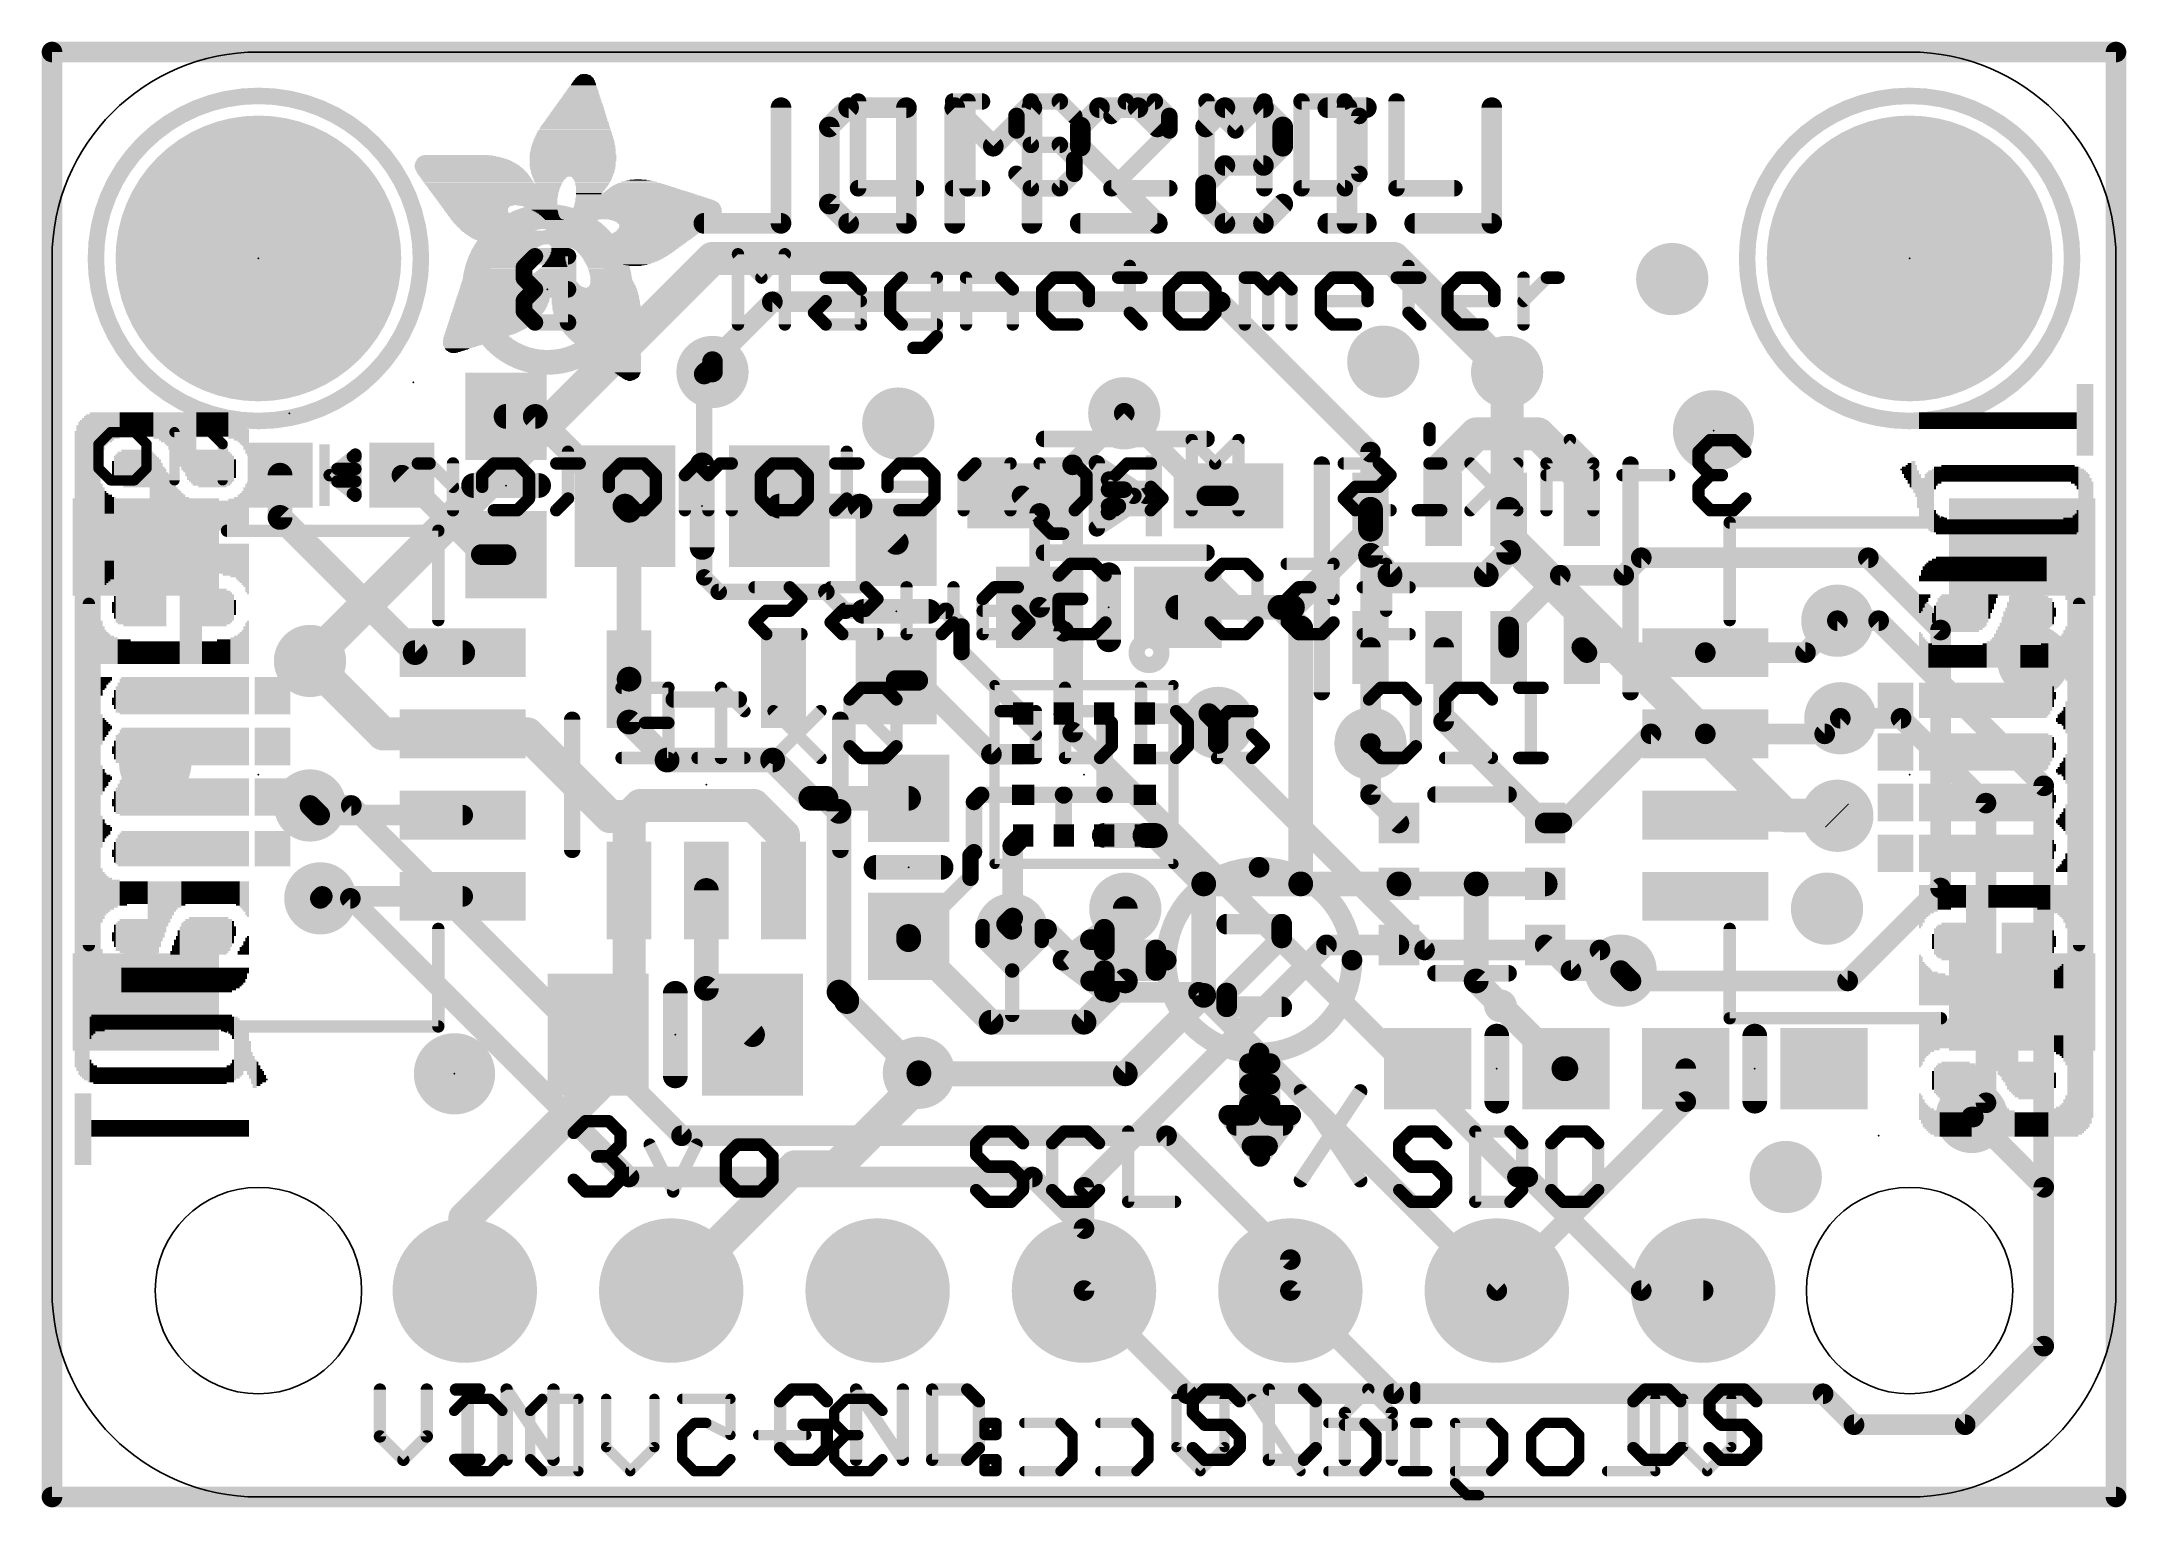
# Model space of a CAD drawing. Extents: x -0.1 to 25.5, y -0.1 to 17.9.
import ezdxf

# ---------------------------------------------------------------- set-up
doc = ezdxf.new("R2010")
doc.units = 0
for name, color, linetype in [('1', 12, 'CONTINUOUS'), ('16', 5, 'CONTINUOUS'), ('17', 110, 'CONTINUOUS'), ('18', 110, 'CONTINUOUS'), ('20', 53, 'CONTINUOUS'), ('21', 40, 'CONTINUOUS'), ('22', 6, 'CONTINUOUS'), ('23', 40, 'CONTINUOUS'), ('24', 6, 'CONTINUOUS')]:
    doc.layers.add(name, color=color, linetype=linetype)

# ---------------------------------------------------------------- blocks, each defined once
blk = doc.blocks.new('RECT')
blk.add_solid([(-0.5, -0.5), (0.5, -0.5), (-0.5, 0.5), (0.5, 0.5)])
blk = doc.blocks.new('PIE')
at = {"const_width": 0.5}
blk.add_lwpolyline([(0, -0.25, 1), (0, 0.25, 1), (0, -0.25)], format="xyb", dxfattribs=at)
blk = doc.blocks.new('ROUNDP')
at = {"const_width": 0.5}
blk.add_lwpolyline([(0, -0.25, 1), (0, 0.25, 1), (0, -0.25)], format="xyb", dxfattribs=at)
blk = doc.blocks.new('ROUNDV')
at = {"const_width": 0.5}
blk.add_lwpolyline([(0, -0.25, 1), (0, 0.25, 1), (0, -0.25)], format="xyb", dxfattribs=at)

msp = doc.modelspace()

# ---------------------------------------------------------------- linework, layer by layer
at = {"layer": '1'}
for points, const_width in [([(0, 17.78), (25.4, 17.78)], 0.254), ([(0, 0), (0, 17.78)], 0.254), ([(25.4, 17.78), (25.4, 0)], 0.254), ([(8.0514, 13.843), (8.0262, 13.8178)], 0.254), ([(8.128, 13.843), (8.0514, 13.843)], 0.254), ([(8.0262, 11.3158), (8.0262, 13.8178)], 0.2032), ([(17.907, 13.843), (17.907, 13.081)], 0.4064), ([(5.588, 13.296), (5.947, 13.296)], 0.3048), ([(5.947, 13.296), (7.051, 12.192)], 0.3048), ([(14.2113, 12.319), (13.1953, 13.335)], 0.254), ([(17.126, 12.681), (17.526, 13.081)], 0.4064), ([(17.526, 13.081), (17.907, 13.081)], 0.4064), ([(17.907, 13.081), (18.288, 13.081)], 0.4064), ([(18.288, 13.081), (18.826, 12.543)], 0.4064), ([(17.126, 12.681), (17.126, 12.153)], 0.4064), ([(2.806, 12.573), (2.806, 12.053)], 0.3048), ([(4.306, 12.573), (5.283, 11.596)], 0.254), ([(18.826, 12.543), (18.826, 12.153)], 0.4064), ([(7.1018, 12.1412), (7.051, 12.192)], 0.3048), ([(9.9432, 12.192), (8.951, 12.192)], 0.3048), ([(10.3886, 11.7466), (9.9432, 12.192)], 0.3048), ([(12.1548, 12.1022), (11.938, 12.319)], 0.254), ([(14.478, 12.319), (14.2113, 12.319)], 0.254), ([(2.806, 12.053), (4.469, 10.39)], 0.3048), ([(7.1018, 10.0631), (7.1018, 12.1412)], 0.3048), ([(12.1548, 10.9474), (12.1548, 12.1022)], 0.254), ([(15.2654, 10.9474), (16.226, 11.908)], 0.3048), ([(16.226, 12.153), (16.226, 11.587)], 0.3048), ([(16.226, 11.908), (16.226, 12.153)], 0.3048), ([(17.926, 11.6235), (17.926, 12.153)], 0.3048), ([(5.283, 11.596), (5.588, 11.596)], 0.254), ([(16.226, 11.587), (16.4656, 11.3474)], 0.3048), ([(17.6499, 11.3474), (17.926, 11.6235)], 0.3048), ([(19.558, 11.557), (19.343, 11.342)], 0.254), ([(22.352, 11.557), (19.558, 11.557)], 0.254), ([(23.241, 10.668), (22.352, 11.557)], 0.254), ([(8.2048, 11.1372), (8.0262, 11.3158)], 0.2032), ([(16.4656, 11.3474), (17.6499, 11.3474)], 0.3048), ([(18.561, 11.342), (17.926, 10.707)], 0.254), ([(19.343, 11.342), (18.561, 11.342)], 0.254), ([(9.5295, 11.1372), (8.2048, 11.1372)], 0.2032), ([(9.7623, 10.9043), (9.5295, 11.1372)], 0.2032), ([(12.45, 10.6522), (12.1548, 10.9474)], 0.254), ([(13.8548, 10.9474), (15.113, 10.9474)], 0.3048), ([(15.113, 10.9474), (15.2654, 10.9474)], 0.3048), ([(15.113, 10.9474), (15.367, 10.6934)], 0.3048), ([(10.9995, 10.9043), (9.7623, 10.9043)], 0.2032), ([(11.1934, 10.7104), (10.9995, 10.9043)], 0.2032), ([(11.1934, 10.3966), (11.1934, 10.7104)], 0.2032), ([(12.45, 9.64), (12.45, 10.6522)], 0.254), ([(15.367, 10.6934), (15.367, 7.5438)], 0.3048), ([(17.926, 10.453), (17.926, 10.707)], 0.254), ([(21.5787, 10.39), (21.971, 10.7823)], 0.254), ([(23.241, 7.493), (23.241, 10.668)], 0.254), ([(4.469, 10.39), (5.054, 10.39)], 0.3048), ([(16.226, 10.453), (16.226, 9.271)], 0.254), ([(17.126, 10.453), (17.126, 9.543)], 0.254), ([(18.889, 10.39), (18.826, 10.453)], 0.254), ([(4.072, 9.39), (3.175, 10.287)], 0.4064), ([(11.95, 9.64), (11.1934, 10.3966)], 0.2032), ([(20.346, 10.39), (18.889, 10.39)], 0.254), ([(20.346, 10.39), (21.5787, 10.39)], 0.254), ([(7.1018, 9.5352), (7.1018, 10.0631)], 0.3048), ([(10.6544, 10.0466), (10.3886, 10.0466)], 0.254), ([(11.561, 9.14), (10.6544, 10.0466)], 0.254), ([(13.45, 9.64), (14.236, 9.64)], 0.254), ([(14.236, 9.64), (14.351, 9.525)], 0.254), ([(5.054, 9.39), (4.072, 9.39)], 0.4064), ([(5.054, 9.39), (5.85, 9.39)], 0.4064), ([(5.85, 9.39), (6.8682, 8.3718)], 0.4064), ([(7.5692, 9.0678), (7.1018, 9.5352)], 0.3048), ([(12.95, 9.64), (12.954, 9.636)], 0.2032), ([(12.954, 9.636), (12.954, 8.64)], 0.2032), ([(17.126, 9.543), (18.3752, 8.2938)], 0.254), ([(19.677, 9.39), (18.5808, 8.2938)], 0.254), ([(20.346, 9.39), (19.677, 9.39)], 0.254), ([(21.8154, 9.39), (20.346, 9.39)], 0.254), ([(22.0075, 9.5822), (21.8154, 9.39)], 0.254), ([(11.95, 9.14), (11.561, 9.14)], 0.254), ([(16.226, 9.271), (16.226, 8.643)], 0.254), ([(8.8675, 9.0678), (7.5692, 9.0678)], 0.3048), ([(9.3383, 8.597), (8.8675, 9.0678)], 0.3048), ([(9.3383, 8.597), (9.525, 8.597)], 0.3048), ([(10.541, 8.597), (9.525, 8.597)], 0.3048), ([(9.525, 8.597), (9.6854, 8.4366)], 0.3048), ([(11.434, 8.64), (11.3458, 8.5518)], 0.2032), ([(11.95, 8.64), (11.434, 8.64)], 0.2032), ([(12.442, 8.64), (11.95, 8.64)], 0.2032), ([(12.45, 8.632), (12.442, 8.64)], 0.2032), ([(12.45, 8.632), (12.458, 8.64)], 0.2032), ([(12.45, 8.14), (12.45, 8.632)], 0.2032), ([(12.458, 8.64), (12.954, 8.64)], 0.2032), ([(12.954, 8.64), (13.45, 8.64)], 0.2032), ([(16.226, 8.643), (16.5752, 8.2938)], 0.254), ([(3.294, 8.39), (3.175, 8.509)], 0.254), ([(5.054, 8.39), (3.294, 8.39)], 0.254), ([(6.8682, 8.3718), (7.1018, 8.3718)], 0.4064), ([(7.1018, 8.3718), (7.239, 8.509)], 0.4064), ([(7.1018, 7.4629), (7.1018, 8.3718)], 0.4064), ([(7.239, 8.509), (8.636, 8.509)], 0.4064), ([(9.0018, 8.1432), (8.636, 8.509)], 0.4064), ([(9.6854, 8.4366), (9.6854, 6.2122)], 0.3048), ([(11.3458, 8.5518), (11.3458, 7.9333)], 0.2032), ([(20.346, 8.39), (21.963, 8.39)], 0.4064), ([(21.963, 8.39), (21.971, 8.382)], 0.4064), ([(9.0018, 7.4629), (9.0018, 8.1432)], 0.4064), ([(11.95, 8.14), (11.823, 8.013)], 0.254), ([(12.95, 8.14), (13.45, 8.14)], 0.3048), ([(13.577, 8.14), (13.45, 8.14)], 0.3048), ([(14.1732, 7.5438), (13.577, 8.14)], 0.3048), ([(18.5808, 8.2938), (18.3752, 8.2938)], 0.254), ([(11.3458, 7.9333), (11.303, 7.8905)], 0.2032), ([(11.303, 7.8905), (11.303, 7.62)], 0.2032), ([(11.823, 8.013), (11.823, 7.124)], 0.254), ([(11.303, 7.62), (10.58, 6.897)], 0.2032), ([(15.367, 7.5438), (14.1732, 7.5438)], 0.3048), ([(14.1732, 6.1722), (14.1732, 7.5438)], 0.3048), ([(16.5752, 7.5438), (15.367, 7.5438)], 0.3048), ([(16.5752, 7.5438), (17.526, 7.5438)], 0.3048), ([(17.526, 7.5438), (18.3752, 7.5438)], 0.3048), ([(17.526, 7.5438), (17.526, 6.35)], 0.3048), ([(3.326, 7.39), (3.302, 7.366)], 0.254), ([(5.054, 7.39), (3.326, 7.39)], 0.254), ([(7.1018, 7.4629), (7.1018, 6.0706)], 0.4064), ([(8.0518, 7.4629), (8.0518, 6.2586)], 0.3048), ([(22.098, 6.35), (23.241, 7.493)], 0.254), ([(11.823, 7.124), (11.7475, 7.0485)], 0.254), ([(13.208, 6.35), (13.208, 7.239)], 0.3048), ([(10.541, 6.897), (10.541, 6.858)], 0.3048), ([(10.541, 6.858), (11.557, 5.842)], 0.3048), ([(10.58, 6.897), (10.541, 6.897)], 0.2032), ([(11.7475, 7.0485), (11.811, 6.985)], 0.254), ([(15.6838, 6.7938), (12.7, 3.81)], 0.254), ([(16.5752, 6.7938), (15.6838, 6.7938)], 0.254), ([(18.3752, 6.7938), (18.692, 6.477)], 0.254), ([(12.7, 5.842), (13.208, 6.35)], 0.3048), ([(17.526, 6.35), (18.6055, 5.2705)], 0.3048), ([(19.304, 6.477), (18.692, 6.477)], 0.254), ([(19.304, 6.477), (19.431, 6.35)], 0.254), ([(22.098, 6.35), (19.431, 6.35)], 0.254), ([(7.1018, 6.0706), (6.7208, 5.6896)], 0.4064), ([(8.0518, 6.2586), (8.6208, 5.6896)], 0.3048), ([(9.6854, 6.2122), (9.779, 6.1186)], 0.3048), ([(9.779, 6.1186), (9.779, 6.096)], 0.3048), ([(9.779, 6.096), (10.668, 5.207)], 0.3048), ([(13.208, 5.207), (14.1732, 6.1722)], 0.3048), ([(11.557, 5.842), (12.7, 5.842)], 0.3048), ([(6.7208, 5.6896), (6.7208, 5.0698)], 0.4064), ([(10.668, 5.08), (10.668, 5.207)], 0.4064), ([(18.6055, 5.2705), (18.63, 5.2705)], 0.3048), ([(20.105, 5.2705), (20.105, 4.865)], 0.254), ([(6.7208, 5.0698), (5.08, 3.429)], 0.4064), ([(9.652, 4.064), (10.668, 5.08)], 0.4064), ([(10.668, 5.207), (10.668, 5.2197)], 0.3048), ([(10.668, 5.207), (13.208, 5.207)], 0.3048), ([(20.105, 4.865), (17.78, 2.54)], 0.254), ([(23.6452, 4.6758), (23.6252, 4.6758)], 0.254), ([(24.511, 3.81), (23.6452, 4.6758)], 0.254), ([(7.62, 2.54), (9.144, 4.064)], 0.4064), ([(9.144, 4.064), (9.652, 4.064)], 0.4064), ([(12.7, 3.81), (12.7, 2.54)], 0.254), ([(24.511, 1.8561), (24.511, 3.81)], 0.254), ([(5.08, 3.429), (5.08, 2.54)], 0.4064), ([(15.24, 2.54), (16.51, 1.27)], 0.254), ([(23.5439, 0.889), (24.511, 1.8561)], 0.254), ([(16.51, 1.27), (21.7951, 1.27)], 0.254), ([(21.7951, 1.27), (22.1761, 0.889)], 0.254), ([(22.1761, 0.889), (23.5439, 0.889)], 0.254), ([(25.4, 0), (0, 0)], 0.254)]:
    msp.add_lwpolyline(points, dxfattribs=dict(at, const_width=const_width))
for points, const_width in [([(0, 17.8435, 1), (0, 17.7165)], 0.127), ([(0.0635, 17.78, 1), (-0.0635, 17.78)], 0.127), ([(25.4635, 17.78, 1), (25.3365, 17.78)], 0.127), ([(25.4, 17.7165, 1), (25.4, 17.8435)], 0.127), ([(7.9813, 13.8627, 1), (8.0711, 13.7729)], 0.127), ([(8.0514, 13.9065, 1), (8.0514, 13.7795)], 0.127), ([(8.077, 13.8178, 1), (7.9754, 13.8178)], 0.1016), ([(8.0963, 13.7981, 1), (8.0065, 13.8879)], 0.127), ([(8.128, 13.7795, 1), (8.128, 13.9065)], 0.127), ([(18.0086, 13.843, 1), (17.8054, 13.843)], 0.2032), ([(5.588, 13.3722, 1), (5.588, 13.2198)], 0.1524), ([(6.0009, 13.3499, 1), (5.8931, 13.2421)], 0.1524), ([(5.947, 13.2198, 1), (5.947, 13.3722)], 0.1524), ([(13.2402, 13.3799, 1), (13.1504, 13.2901)], 0.127), ([(17.526, 13.1826, 1), (17.526, 12.9794)], 0.2032), ([(17.5978, 13.0092, 1), (17.4542, 13.1528)], 0.2032), ([(17.907, 13.1826, 1), (17.907, 12.9794)], 0.2032), ([(17.8054, 13.081, 1), (18.0086, 13.081)], 0.2032), ([(17.907, 12.9794, 1), (17.907, 13.1826)], 0.2032), ([(18.3598, 13.1528, 1), (18.2162, 13.0092)], 0.2032), ([(18.288, 12.9794, 1), (18.288, 13.1826)], 0.2032), ([(17.2276, 12.681, 1), (17.0244, 12.681)], 0.2032), ([(17.0542, 12.7528, 1), (17.1978, 12.6092)], 0.2032), ([(2.8822, 12.573, 1), (2.7298, 12.573)], 0.1524), ([(4.3509, 12.6179, 1), (4.2611, 12.5281)], 0.127), ([(18.9276, 12.543, 1), (18.7244, 12.543)], 0.2032), ([(18.7542, 12.4712, 1), (18.8978, 12.6148)], 0.2032), ([(7.1049, 12.2459, 1), (6.9971, 12.1381)], 0.1524), ([(6.9971, 12.1381, 1), (7.1049, 12.2459)], 0.1524), ([(8.951, 12.2682, 1), (8.951, 12.1158)], 0.1524), ([(9.9971, 12.2459, 1), (9.8893, 12.1381)], 0.1524), ([(9.9432, 12.1158, 1), (9.9432, 12.2682)], 0.1524), ([(11.9829, 12.3639, 1), (11.8931, 12.2741)], 0.127), ([(14.2113, 12.3825, 1), (14.2113, 12.2555)], 0.127), ([(14.1664, 12.2741, 1), (14.2562, 12.3639)], 0.127), ([(14.478, 12.2555, 1), (14.478, 12.3825)], 0.127), ([(2.8599, 12.1069, 1), (2.7521, 11.9991)], 0.1524), ([(2.7298, 12.053, 1), (2.8822, 12.053)], 0.1524), ([(7.178, 12.1412, 1), (7.0256, 12.1412)], 0.1524), ([(7.0479, 12.0873, 1), (7.1557, 12.1951)], 0.1524), ([(12.2183, 12.1022, 1), (12.0913, 12.1022)], 0.127), ([(12.1099, 12.0573, 1), (12.1997, 12.1471)], 0.127), ([(16.3022, 12.153, 1), (16.1498, 12.153)], 0.1524), ([(16.3022, 12.153, 1), (16.1498, 12.153)], 0.1524), ([(16.2799, 11.8541, 1), (16.1721, 11.9619)], 0.1524), ([(17.0244, 12.153, 1), (17.2276, 12.153)], 0.2032), ([(18.0022, 12.153, 1), (17.8498, 12.153)], 0.1524), ([(18.7244, 12.153, 1), (18.9276, 12.153)], 0.2032), ([(10.3347, 11.6927, 1), (10.4425, 11.8005)], 0.1524), ([(16.1498, 11.908, 1), (16.3022, 11.908)], 0.1524), ([(5.283, 11.6595, 1), (5.283, 11.5325)], 0.127), ([(5.2381, 11.5511, 1), (5.3279, 11.6409)], 0.127), ([(5.588, 11.5325, 1), (5.588, 11.6595)], 0.127), ([(16.2799, 11.6409, 1), (16.1721, 11.5331)], 0.1524), ([(16.1498, 11.587, 1), (16.3022, 11.587)], 0.1524), ([(17.8498, 11.6235, 1), (18.0022, 11.6235)], 0.1524), ([(17.9799, 11.5696, 1), (17.8721, 11.6774)], 0.1524), ([(19.558, 11.6205, 1), (19.558, 11.4935)], 0.127), ([(19.6029, 11.5121, 1), (19.5131, 11.6019)], 0.127), ([(22.3969, 11.6019, 1), (22.3071, 11.5121)], 0.127), ([(22.352, 11.4935, 1), (22.352, 11.6205)], 0.127), ([(8.0621, 11.3517, 1), (7.9903, 11.2798)], 0.1016), ([(7.9754, 11.3158, 1), (8.077, 11.3158)], 0.1016), ([(16.4656, 11.4236, 1), (16.4656, 11.2712)], 0.1524), ([(16.4117, 11.2935, 1), (16.5195, 11.4013)], 0.1524), ([(17.596, 11.4013, 1), (17.7038, 11.2935)], 0.1524), ([(17.6499, 11.2712, 1), (17.6499, 11.4236)], 0.1524), ([(18.561, 11.4055, 1), (18.561, 11.2785)], 0.127), ([(18.6059, 11.2971, 1), (18.5161, 11.3869)], 0.127), ([(19.2981, 11.3869, 1), (19.3879, 11.2971)], 0.127), ([(19.343, 11.2785, 1), (19.343, 11.4055)], 0.127), ([(8.2048, 11.188, 1), (8.2048, 11.0864)], 0.1016), ([(8.1688, 11.1013, 1), (8.2407, 11.1731)], 0.1016), ([(9.5654, 11.1731, 1), (9.4935, 11.1013)], 0.1016), ([(9.5295, 11.0864, 1), (9.5295, 11.188)], 0.1016), ([(12.1997, 10.9923, 1), (12.1099, 10.9025)], 0.127), ([(13.8548, 11.0236, 1), (13.8548, 10.8712)], 0.1524), ([(15.113, 11.0236, 1), (15.113, 10.8712)], 0.1524), ([(15.1669, 11.0013, 1), (15.0591, 10.8935)], 0.1524), ([(15.113, 10.8712, 1), (15.113, 11.0236)], 0.1524), ([(15.2115, 11.0013, 1), (15.3193, 10.8935)], 0.1524), ([(15.2654, 10.8712, 1), (15.2654, 11.0236)], 0.1524), ([(9.7623, 10.9551, 1), (9.7623, 10.8535)], 0.1016), ([(9.7264, 10.8684, 1), (9.7983, 10.9402)], 0.1016), ([(11.0354, 10.9402, 1), (10.9635, 10.8684)], 0.1016), ([(10.9995, 10.8535, 1), (10.9995, 10.9551)], 0.1016), ([(11.2442, 10.7104, 1), (11.1426, 10.7104)], 0.1016), ([(11.1575, 10.6744, 1), (11.2293, 10.7463)], 0.1016), ([(12.0913, 10.9474, 1), (12.2183, 10.9474)], 0.127), ([(12.5135, 10.6522, 1), (12.3865, 10.6522)], 0.127), ([(15.4432, 10.6934, 1), (15.2908, 10.6934)], 0.1524), ([(15.3131, 10.6395, 1), (15.4209, 10.7473)], 0.1524), ([(17.9895, 10.707, 1), (17.8625, 10.707)], 0.127), ([(17.8811, 10.7519, 1), (17.9709, 10.6621)], 0.127), ([(22.0159, 10.7374, 1), (21.9261, 10.8272)], 0.127), ([(23.3045, 10.668, 1), (23.1775, 10.668)], 0.127), ([(23.1961, 10.6231, 1), (23.2859, 10.7129)], 0.127), ([(4.469, 10.4662, 1), (4.469, 10.3138)], 0.1524), ([(4.4151, 10.3361, 1), (4.5229, 10.4439)], 0.1524), ([(5.054, 10.3138, 1), (5.054, 10.4662)], 0.1524), ([(12.4051, 10.6073, 1), (12.4949, 10.6971)], 0.127), ([(16.2895, 10.453, 1), (16.1625, 10.453)], 0.127), ([(17.1895, 10.453, 1), (17.0625, 10.453)], 0.127), ([(18.8709, 10.4979, 1), (18.7811, 10.4081)], 0.127), ([(3.2468, 10.3588, 1), (3.1032, 10.2152)], 0.2032), ([(11.2293, 10.4325, 1), (11.1575, 10.3607)], 0.1016), ([(11.1426, 10.3966, 1), (11.2442, 10.3966)], 0.1016), ([(17.8625, 10.453, 1), (17.9895, 10.453)], 0.127), ([(18.889, 10.4535, 1), (18.889, 10.3265)], 0.127), ([(18.8441, 10.3451, 1), (18.9339, 10.4349)], 0.127), ([(20.346, 10.4535, 1), (20.346, 10.3265)], 0.127), ([(20.346, 10.3265, 1), (20.346, 10.4535)], 0.127), ([(21.5338, 10.4349, 1), (21.6236, 10.3451)], 0.127), ([(21.5787, 10.3265, 1), (21.5787, 10.4535)], 0.127), ([(7.178, 10.0631, 1), (7.0256, 10.0631)], 0.1524), ([(7.0256, 10.0631, 1), (7.178, 10.0631)], 0.1524), ([(10.3886, 10.1101, 1), (10.3886, 9.9831)], 0.127), ([(10.6993, 10.0915, 1), (10.6095, 10.0017)], 0.127), ([(10.6544, 9.9831, 1), (10.6544, 10.1101)], 0.127), ([(13.45, 9.7035, 1), (13.45, 9.5765)], 0.127), ([(14.2809, 9.6849, 1), (14.1911, 9.5951)], 0.127), ([(14.236, 9.5765, 1), (14.236, 9.7035)], 0.127), ([(4.072, 9.4916, 1), (4.072, 9.2884)], 0.2032), ([(4.0002, 9.3182, 1), (4.1438, 9.4618)], 0.2032), ([(5.054, 9.4916, 1), (5.054, 9.2884)], 0.2032), ([(5.054, 9.2884, 1), (5.054, 9.4916)], 0.2032), ([(5.9218, 9.4618, 1), (5.7782, 9.3182)], 0.2032), ([(5.85, 9.2884, 1), (5.85, 9.4916)], 0.2032), ([(7.1557, 9.5891, 1), (7.0479, 9.4813)], 0.1524), ([(7.0256, 9.5352, 1), (7.178, 9.5352)], 0.1524), ([(11.9141, 9.6041, 1), (11.9859, 9.6759)], 0.1016), ([(12.3865, 9.64, 1), (12.5135, 9.64)], 0.127), ([(12.9859, 9.6759, 1), (12.9141, 9.6041)], 0.1016), ([(13.0048, 9.636, 1), (12.9032, 9.636)], 0.1016), ([(12.9181, 9.6001, 1), (12.9899, 9.6719)], 0.1016), ([(14.3061, 9.4801, 1), (14.3959, 9.5699)], 0.127), ([(17.1709, 9.5879, 1), (17.0811, 9.4981)], 0.127), ([(17.0625, 9.543, 1), (17.1895, 9.543)], 0.127), ([(19.677, 9.4535, 1), (19.677, 9.3265)], 0.127), ([(19.7219, 9.3451, 1), (19.6321, 9.4349)], 0.127), ([(20.346, 9.4535, 1), (20.346, 9.3265)], 0.127), ([(20.346, 9.3265, 1), (20.346, 9.4535)], 0.127), ([(21.7705, 9.4349, 1), (21.8603, 9.3451)], 0.127), ([(21.8154, 9.3265, 1), (21.8154, 9.4535)], 0.127), ([(22.0524, 9.5372, 1), (21.9626, 9.6271)], 0.127), ([(11.561, 9.2035, 1), (11.561, 9.0765)], 0.127), ([(11.5161, 9.0951, 1), (11.6059, 9.1849)], 0.127), ([(11.95, 9.0765, 1), (11.95, 9.2035)], 0.127), ([(16.2895, 9.271, 1), (16.1625, 9.271)], 0.127), ([(16.1625, 9.271, 1), (16.2895, 9.271)], 0.127), ([(7.5692, 9.144, 1), (7.5692, 8.9916)], 0.1524), ([(7.5153, 9.0139, 1), (7.6231, 9.1217)], 0.1524), ([(8.9214, 9.1217, 1), (8.8136, 9.0139)], 0.1524), ([(8.8675, 8.9916, 1), (8.8675, 9.144)], 0.1524), ([(9.3383, 8.6732, 1), (9.3383, 8.5208)], 0.1524), ([(9.2844, 8.5431, 1), (9.3922, 8.6509)], 0.1524), ([(9.525, 8.6732, 1), (9.525, 8.5208)], 0.1524), ([(9.5789, 8.6509, 1), (9.4711, 8.5431)], 0.1524), ([(9.525, 8.5208, 1), (9.525, 8.6732)], 0.1524), ([(10.541, 8.5208, 1), (10.541, 8.6732)], 0.1524), ([(11.434, 8.6908, 1), (11.434, 8.5892)], 0.1016), ([(11.4699, 8.6041, 1), (11.3981, 8.6759)], 0.1016), ([(11.95, 8.6908, 1), (11.95, 8.5892)], 0.1016), ([(11.95, 8.5892, 1), (11.95, 8.6908)], 0.1016), ([(12.4779, 8.6759, 1), (12.4061, 8.6041)], 0.1016), ([(12.5008, 8.632, 1), (12.3992, 8.632)], 0.1016), ([(12.458, 8.6908, 1), (12.458, 8.5892)], 0.1016), ([(12.4939, 8.6041, 1), (12.4221, 8.6759)], 0.1016), ([(12.442, 8.5892, 1), (12.442, 8.6908)], 0.1016), ([(12.954, 8.6908, 1), (12.954, 8.5892)], 0.1016), ([(12.954, 8.5892, 1), (12.954, 8.6908)], 0.1016), ([(13.45, 8.5892, 1), (13.45, 8.6908)], 0.1016), ([(16.2709, 8.6879, 1), (16.1811, 8.5981)], 0.127), ([(3.2199, 8.5539, 1), (3.1301, 8.4641)], 0.127), ([(3.294, 8.4535, 1), (3.294, 8.3265)], 0.127), ([(3.2491, 8.3451, 1), (3.3389, 8.4349)], 0.127), ([(5.054, 8.3265, 1), (5.054, 8.4535)], 0.127), ([(6.8682, 8.4734, 1), (6.8682, 8.2702)], 0.2032), ([(6.7964, 8.3, 1), (6.94, 8.4436)], 0.2032), ([(7.2034, 8.3718, 1), (7.0002, 8.3718)], 0.2032), ([(7.03, 8.4436, 1), (7.1736, 8.3)], 0.2032), ([(7.1018, 8.2702, 1), (7.1018, 8.4734)], 0.2032), ([(7.239, 8.6106, 1), (7.239, 8.4074)], 0.2032), ([(7.3108, 8.4372, 1), (7.1672, 8.5808)], 0.2032), ([(8.7078, 8.5808, 1), (8.5642, 8.4372)], 0.2032), ([(8.636, 8.4074, 1), (8.636, 8.6106)], 0.2032), ([(9.7616, 8.4366, 1), (9.6092, 8.4366)], 0.1524), ([(9.6315, 8.3827, 1), (9.7393, 8.4905)], 0.1524), ([(11.3966, 8.5518, 1), (11.295, 8.5518)], 0.1016), ([(11.3099, 8.5877, 1), (11.3817, 8.5159)], 0.1016), ([(12.4141, 8.6679, 1), (12.4859, 8.5961)], 0.1016), ([(12.4141, 8.5961, 1), (12.4859, 8.6679)], 0.1016), ([(12.9032, 8.64, 1), (13.0048, 8.64)], 0.1016), ([(16.1625, 8.643, 1), (16.2895, 8.643)], 0.127), ([(20.346, 8.4916, 1), (20.346, 8.2884)], 0.2032), ([(22.0348, 8.4618, 1), (21.8912, 8.3182)], 0.2032), ([(21.8992, 8.3102, 1), (22.0428, 8.4538)], 0.2032), ([(21.963, 8.2884, 1), (21.963, 8.4916)], 0.2032), ([(9.1034, 8.1432, 1), (8.9002, 8.1432)], 0.2032), ([(8.93, 8.0714, 1), (9.0736, 8.215)], 0.2032), ([(11.9949, 8.0951, 1), (11.9051, 8.1849)], 0.127), ([(12.95, 8.2162, 1), (12.95, 8.0638)], 0.1524), ([(13.45, 8.2162, 1), (13.45, 8.0638)], 0.1524), ([(13.45, 8.0638, 1), (13.45, 8.2162)], 0.1524), ([(13.6309, 8.1939, 1), (13.5231, 8.0861)], 0.1524), ([(13.577, 8.0638, 1), (13.577, 8.2162)], 0.1524), ([(16.5303, 8.2489, 1), (16.6201, 8.3387)], 0.127), ([(18.3752, 8.3573, 1), (18.3752, 8.2303)], 0.127), ([(18.3303, 8.2489, 1), (18.4201, 8.3387)], 0.127), ([(18.5359, 8.3387, 1), (18.6257, 8.2489)], 0.127), ([(18.5808, 8.2303, 1), (18.5808, 8.3573)], 0.127), ([(11.3538, 7.8905, 1), (11.2522, 7.8905)], 0.1016), ([(11.2671, 7.9264, 1), (11.3389, 7.8545)], 0.1016), ([(11.295, 7.9333, 1), (11.3966, 7.9333)], 0.1016), ([(11.3817, 7.8973, 1), (11.3099, 7.9692)], 0.1016), ([(11.8865, 8.013, 1), (11.7595, 8.013)], 0.127), ([(11.7781, 8.0579, 1), (11.8679, 7.9681)], 0.127), ([(12.3992, 8.14, 1), (12.5008, 8.14)], 0.1016), ([(11.3389, 7.5841, 1), (11.2671, 7.6559)], 0.1016), ([(14.1732, 7.62, 1), (14.1732, 7.4676)], 0.1524), ([(14.2494, 7.5438, 1), (14.097, 7.5438)], 0.1524), ([(15.367, 7.62, 1), (15.367, 7.4676)], 0.1524), ([(15.367, 7.4676, 1), (15.367, 7.62)], 0.1524), ([(16.5752, 7.62, 1), (16.5752, 7.4676)], 0.1524), ([(16.5752, 7.4676, 1), (16.5752, 7.62)], 0.1524), ([(17.526, 7.62, 1), (17.526, 7.4676)], 0.1524), ([(17.6022, 7.5438, 1), (17.4498, 7.5438)], 0.1524), ([(17.526, 7.4676, 1), (17.526, 7.62)], 0.1524), ([(18.3752, 7.4676, 1), (18.3752, 7.62)], 0.1524), ([(3.2571, 7.4109, 1), (3.3469, 7.3211)], 0.127), ([(3.326, 7.4535, 1), (3.326, 7.3265)], 0.127), ([(3.3709, 7.3451, 1), (3.2811, 7.4349)], 0.127), ([(5.054, 7.3265, 1), (5.054, 7.4535)], 0.127), ([(7.2034, 7.4629, 1), (7.0002, 7.4629)], 0.2032), ([(7.0002, 7.4629, 1), (7.2034, 7.4629)], 0.2032), ([(8.128, 7.4629, 1), (7.9756, 7.4629)], 0.1524), ([(8.9002, 7.4629, 1), (9.1034, 7.4629)], 0.2032), ([(11.2522, 7.62, 1), (11.3538, 7.62)], 0.1016), ([(14.1193, 7.4899, 1), (14.2271, 7.5977)], 0.1524), ([(15.2908, 7.5438, 1), (15.4432, 7.5438)], 0.1524), ([(23.1775, 7.493, 1), (23.3045, 7.493)], 0.127), ([(23.2859, 7.4481, 1), (23.1961, 7.5379)], 0.127), ([(11.7595, 7.124, 1), (11.8865, 7.124)], 0.127), ([(11.8679, 7.0791, 1), (11.7781, 7.1689)], 0.127), ([(13.2842, 7.239, 1), (13.1318, 7.239)], 0.1524), ([(10.6172, 6.897, 1), (10.4648, 6.897)], 0.1524), ([(10.5949, 6.9119, 1), (10.4871, 6.8041)], 0.1524), ([(10.4648, 6.858, 1), (10.6172, 6.858)], 0.1524), ([(10.541, 6.9478, 1), (10.541, 6.8462)], 0.1016), ([(10.5441, 6.9329, 1), (10.6159, 6.8611)], 0.1016), ([(10.58, 6.8462, 1), (10.58, 6.9478)], 0.1016), ([(11.7924, 7.0934, 1), (11.7026, 7.0036)], 0.127), ([(11.7026, 7.0934, 1), (11.7924, 7.0036)], 0.127), ([(11.7661, 6.9401, 1), (11.8559, 7.0299)], 0.127), ([(15.6838, 6.8573, 1), (15.6838, 6.7303)], 0.127), ([(15.7287, 6.7489, 1), (15.6389, 6.8387)], 0.127), ([(16.5752, 6.7303, 1), (16.5752, 6.8573)], 0.127), ([(18.4201, 6.8387, 1), (18.3303, 6.7489)], 0.127), ([(13.1318, 6.35, 1), (13.2842, 6.35)], 0.1524), ([(13.2619, 6.2961, 1), (13.1541, 6.4039)], 0.1524), ([(17.5799, 6.4039, 1), (17.4721, 6.2961)], 0.1524), ([(17.4498, 6.35, 1), (17.6022, 6.35)], 0.1524), ([(18.692, 6.5405, 1), (18.692, 6.4135)], 0.127), ([(18.6471, 6.4321, 1), (18.7369, 6.5219)], 0.127), ([(19.3489, 6.5219, 1), (19.2591, 6.4321)], 0.127), ([(19.304, 6.4135, 1), (19.304, 6.5405)], 0.127), ([(19.431, 6.4135, 1), (19.431, 6.2865)], 0.127), ([(19.3861, 6.3051, 1), (19.4759, 6.3949)], 0.127), ([(22.0531, 6.3949, 1), (22.1429, 6.3051)], 0.127), ([(22.098, 6.2865, 1), (22.098, 6.4135)], 0.127), ([(7.0002, 6.0706, 1), (7.2034, 6.0706)], 0.2032), ([(7.1736, 5.9988, 1), (7.03, 6.1424)], 0.2032), ([(8.1057, 6.3125, 1), (7.9979, 6.2047)], 0.1524), ([(7.9756, 6.2586, 1), (8.128, 6.2586)], 0.1524), ([(9.7393, 6.2661, 1), (9.6315, 6.1583)], 0.1524), ([(9.6092, 6.2122, 1), (9.7616, 6.2122)], 0.1524), ([(9.8552, 6.1186, 1), (9.7028, 6.1186)], 0.1524), ([(9.8329, 6.1499, 1), (9.7251, 6.0421)], 0.1524), ([(9.7028, 6.096, 1), (9.8552, 6.096)], 0.1524), ([(9.7251, 6.0647, 1), (9.8329, 6.1725)], 0.1524), ([(14.097, 6.1722, 1), (14.2494, 6.1722)], 0.1524), ([(14.2271, 6.1183, 1), (14.1193, 6.2261)], 0.1524), ([(11.557, 5.9182, 1), (11.557, 5.7658)], 0.1524), ([(11.5031, 5.7881, 1), (11.6109, 5.8959)], 0.1524), ([(12.6461, 5.8959, 1), (12.7539, 5.7881)], 0.1524), ([(12.7, 5.7658, 1), (12.7, 5.9182)], 0.1524), ([(6.8224, 5.6896, 1), (6.6192, 5.6896)], 0.2032), ([(6.649, 5.7614, 1), (6.7926, 5.6178)], 0.2032), ([(8.5669, 5.6357, 1), (8.6747, 5.7435)], 0.1524), ([(10.7696, 5.207, 1), (10.5664, 5.207)], 0.2032), ([(18.6055, 5.3467, 1), (18.6055, 5.1943)], 0.1524), ([(18.5516, 5.2166, 1), (18.6594, 5.3244)], 0.1524), ([(18.63, 5.1943, 1), (18.63, 5.3467)], 0.1524), ([(20.1685, 5.2705, 1), (20.0415, 5.2705)], 0.127), ([(6.6192, 5.0698, 1), (6.8224, 5.0698)], 0.2032), ([(6.7926, 4.998, 1), (6.649, 5.1416)], 0.2032), ([(10.5664, 5.08, 1), (10.7696, 5.08)], 0.2032), ([(10.7398, 5.0082, 1), (10.5962, 5.1518)], 0.2032), ([(10.7442, 5.2197, 1), (10.5918, 5.2197)], 0.1524), ([(10.668, 5.2832, 1), (10.668, 5.1308)], 0.1524), ([(10.5918, 5.207, 1), (10.7442, 5.207)], 0.1524), ([(10.6141, 5.1531, 1), (10.7219, 5.2609)], 0.1524), ([(13.1541, 5.2609, 1), (13.2619, 5.1531)], 0.1524), ([(13.208, 5.1308, 1), (13.208, 5.2832)], 0.1524), ([(20.0415, 4.865, 1), (20.1685, 4.865)], 0.127), ([(20.1499, 4.8201, 1), (20.0601, 4.9099)], 0.127), ([(23.6252, 4.7393, 1), (23.6252, 4.6123)], 0.127), ([(23.6901, 4.7207, 1), (23.6003, 4.6309)], 0.127), ([(23.6452, 4.6123, 1), (23.6452, 4.7393)], 0.127), ([(9.144, 4.1656, 1), (9.144, 3.9624)], 0.2032), ([(9.2158, 3.9922, 1), (9.0722, 4.1358)], 0.2032), ([(9.5802, 4.1358, 1), (9.7238, 3.9922)], 0.2032), ([(9.652, 3.9624, 1), (9.652, 4.1656)], 0.2032), ([(12.7635, 3.81, 1), (12.6365, 3.81)], 0.127), ([(12.6551, 3.8549, 1), (12.7449, 3.7651)], 0.127), ([(24.5745, 3.81, 1), (24.4475, 3.81)], 0.127), ([(24.4661, 3.7651, 1), (24.5559, 3.8549)], 0.127), ([(5.1816, 3.429, 1), (4.9784, 3.429)], 0.2032), ([(5.0082, 3.5008, 1), (5.1518, 3.3572)], 0.2032), ([(4.9784, 2.54, 1), (5.1816, 2.54)], 0.2032), ([(7.5482, 2.6118, 1), (7.6918, 2.4682)], 0.2032), ([(12.6365, 2.54, 1), (12.7635, 2.54)], 0.127), ([(15.2849, 2.5849, 1), (15.1951, 2.4951)], 0.127), ([(17.7351, 2.5849, 1), (17.8249, 2.4951)], 0.127), ([(24.4475, 1.8561, 1), (24.5745, 1.8561)], 0.127), ([(24.5559, 1.8112, 1), (24.4661, 1.901)], 0.127), ([(16.51, 1.3335, 1), (16.51, 1.2065)], 0.127), ([(16.4651, 1.2251, 1), (16.5549, 1.3149)], 0.127), ([(21.84, 1.3149, 1), (21.7502, 1.2251)], 0.127), ([(21.7951, 1.2065, 1), (21.7951, 1.3335)], 0.127), ([(22.1761, 0.9525, 1), (22.1761, 0.8255)], 0.127), ([(22.1312, 0.8441, 1), (22.221, 0.9339)], 0.127), ([(23.499, 0.9339, 1), (23.5888, 0.8441)], 0.127), ([(23.5439, 0.8255, 1), (23.5439, 0.9525)], 0.127), ([(0, 0.0635, 1), (0, -0.0635)], 0.127), ([(-0.0635, 0, 1), (0.0635, 0)], 0.127), ([(25.3365, 0, 1), (25.4635, 0)], 0.127), ([(25.4, -0.0635, 1), (25.4, 0.0635)], 0.127)]:
    msp.add_lwpolyline(points, format="xyb", dxfattribs=dict(at, const_width=const_width))
at = {"layer": '16'}
for points, const_width in [([(0, 17.78), (25.4, 17.78)], 0.254), ([(0, 0), (0, 17.78)], 0.254), ([(25.4, 17.78), (25.4, 0)], 0.254), ([(3.175, 10.287), (8.128, 15.24)], 0.4064), ([(8.128, 15.24), (16.51, 15.24)], 0.4064), ([(16.51, 15.24), (17.907, 13.843)], 0.4064), ([(8.8646, 14.7066), (8.128, 13.97)], 0.254), ([(8.8646, 14.7066), (14.3764, 14.7066)], 0.254), ([(14.3764, 14.7066), (16.226, 12.857)], 0.254), ([(8.128, 13.843), (8.128, 13.97)], 0.254), ([(17.907, 11.811), (17.907, 13.843)], 0.4064), ([(13.1953, 13.335), (12.5603, 12.7)], 0.254), ([(12.5603, 12.7), (12.5603, 9.4107)], 0.254), ([(16.226, 12.857), (16.226, 9.271)], 0.254), ([(21.336, 8.382), (17.907, 11.811)], 0.4064), ([(21.971, 10.7823), (22.479, 10.7823)], 0.254), ([(24.511, 8.7503), (22.479, 10.7823)], 0.254), ([(18.034, 3.937), (12.5603, 9.4107)], 0.254), ([(14.351, 9.525), (14.351, 9.271)], 0.254), ([(22.0075, 9.5822), (22.7554, 9.5822)], 0.254), ([(23.7998, 8.5378), (22.7554, 9.5822)], 0.254), ([(16.891, 6.731), (14.351, 9.271)], 0.254), ([(24.511, 1.8561), (24.511, 8.7503)], 0.254), ([(3.175, 8.509), (3.683, 8.509)], 0.254), ([(3.683, 8.509), (7.747, 4.445)], 0.254), ([(21.971, 8.382), (21.336, 8.382)], 0.4064), ([(23.7998, 8.5378), (23.7998, 4.8504)], 0.254), ([(3.302, 7.366), (3.6714, 7.366)], 0.254), ([(3.6714, 7.366), (7.1004, 3.937)], 0.254), ([(11.811, 6.985), (12.2394, 6.985)], 0.254), ([(12.2394, 6.985), (13.0141, 6.2103)], 0.254), ([(19.05, 6.731), (16.891, 6.731)], 0.254), ([(19.05, 6.731), (19.304, 6.477)], 0.254), ([(13.0141, 6.2103), (14.1097, 6.2103)], 0.254), ([(14.1097, 6.2103), (17.78, 2.54)], 0.254), ([(23.6252, 4.6758), (23.7998, 4.8504)], 0.254), ([(7.747, 4.445), (13.716, 4.445)], 0.254), ([(13.716, 4.445), (15.24, 2.921)], 0.254), ([(7.1004, 3.937), (12.065, 3.937)], 0.254), ([(12.065, 3.937), (12.7, 3.302)], 0.254), ([(18.034, 3.937), (18.161, 3.937)], 0.254), ([(19.558, 2.54), (18.161, 3.937)], 0.254), ([(12.7, 3.302), (12.7, 2.54)], 0.254), ([(15.24, 2.921), (15.24, 2.54)], 0.254), ([(12.7, 2.54), (13.97, 1.27)], 0.254), ([(20.32, 2.54), (19.558, 2.54)], 0.254), ([(23.5439, 0.889), (24.511, 1.8561)], 0.254), ([(13.97, 1.27), (21.7951, 1.27)], 0.254), ([(21.7951, 1.27), (22.1761, 0.889)], 0.254), ([(22.1761, 0.889), (23.5439, 0.889)], 0.254), ([(25.4, 0), (0, 0)], 0.254)]:
    msp.add_lwpolyline(points, dxfattribs=dict(at, const_width=const_width))
for points, const_width in [([(0, 17.8435, 1), (0, 17.7165)], 0.127), ([(0.0635, 17.78, 1), (-0.0635, 17.78)], 0.127), ([(25.4635, 17.78, 1), (25.3365, 17.78)], 0.127), ([(25.4, 17.7165, 1), (25.4, 17.8435)], 0.127), ([(8.128, 15.3416, 1), (8.128, 15.1384)], 0.2032), ([(8.1998, 15.1682, 1), (8.0562, 15.3118)], 0.2032), ([(16.5818, 15.3118, 1), (16.4382, 15.1682)], 0.2032), ([(16.51, 15.1384, 1), (16.51, 15.3416)], 0.2032), ([(8.8646, 14.7701, 1), (8.8646, 14.6431)], 0.127), ([(8.9095, 14.6617, 1), (8.8197, 14.7515)], 0.127), ([(14.4213, 14.7515, 1), (14.3315, 14.6617)], 0.127), ([(14.3764, 14.6431, 1), (14.3764, 14.7701)], 0.127), ([(8.1915, 13.97, 1), (8.0645, 13.97)], 0.127), ([(8.0831, 14.0149, 1), (8.1729, 13.9251)], 0.127), ([(8.0645, 13.843, 1), (8.1915, 13.843)], 0.127), ([(18.0086, 13.843, 1), (17.8054, 13.843)], 0.2032), ([(17.8352, 13.7712, 1), (17.9788, 13.9148)], 0.2032), ([(13.2402, 13.2901, 1), (13.1504, 13.3799)], 0.127), ([(16.2895, 12.857, 1), (16.1625, 12.857)], 0.127), ([(16.1811, 12.8121, 1), (16.2709, 12.9019)], 0.127), ([(12.6238, 12.7, 1), (12.4968, 12.7)], 0.127), ([(12.5154, 12.7449, 1), (12.6052, 12.6551)], 0.127), ([(17.8054, 11.811, 1), (18.0086, 11.811)], 0.2032), ([(17.9788, 11.8828, 1), (17.8352, 11.7392)], 0.2032), ([(21.971, 10.8458, 1), (21.971, 10.7188)], 0.127), ([(22.5239, 10.8272, 1), (22.4341, 10.7374)], 0.127), ([(22.479, 10.7188, 1), (22.479, 10.8458)], 0.127), ([(3.1032, 10.3588, 1), (3.2468, 10.2152)], 0.2032), ([(12.6052, 9.4556, 1), (12.5154, 9.3658)], 0.127), ([(14.4145, 9.525, 1), (14.2875, 9.525)], 0.127), ([(22.0075, 9.6456, 1), (22.0075, 9.5187)], 0.127), ([(22.8003, 9.6271, 1), (22.7105, 9.5372)], 0.127), ([(22.7554, 9.5187, 1), (22.7554, 9.6456)], 0.127), ([(12.4968, 9.4107, 1), (12.6238, 9.4107)], 0.127), ([(14.3959, 9.3159, 1), (14.3061, 9.2261)], 0.127), ([(14.2875, 9.271, 1), (14.4145, 9.271)], 0.127), ([(16.1625, 9.271, 1), (16.2895, 9.271)], 0.127), ([(24.5745, 8.7503, 1), (24.4475, 8.7503)], 0.127), ([(24.4661, 8.7054, 1), (24.5559, 8.7952)], 0.127), ([(3.175, 8.5725, 1), (3.175, 8.4455)], 0.127), ([(3.7279, 8.5539, 1), (3.6381, 8.4641)], 0.127), ([(3.683, 8.4455, 1), (3.683, 8.5725)], 0.127), ([(21.336, 8.4836, 1), (21.336, 8.2804)], 0.2032), ([(21.2642, 8.3102, 1), (21.4078, 8.4538)], 0.2032), ([(21.971, 8.2804, 1), (21.971, 8.4836)], 0.2032), ([(23.8633, 8.5378, 1), (23.7363, 8.5378)], 0.127), ([(23.7549, 8.4929, 1), (23.8447, 8.5827)], 0.127), ([(3.302, 7.4295, 1), (3.302, 7.3025)], 0.127), ([(3.7163, 7.4109, 1), (3.6265, 7.3211)], 0.127), ([(3.6714, 7.3025, 1), (3.6714, 7.4295)], 0.127), ([(11.811, 7.0485, 1), (11.811, 6.9215)], 0.127), ([(12.2843, 7.0299, 1), (12.1945, 6.9401)], 0.127), ([(12.2394, 6.9215, 1), (12.2394, 7.0485)], 0.127), ([(16.891, 6.7945, 1), (16.891, 6.6675)], 0.127), ([(16.8461, 6.6861, 1), (16.9359, 6.7759)], 0.127), ([(19.0949, 6.7759, 1), (19.0051, 6.6861)], 0.127), ([(19.05, 6.6675, 1), (19.05, 6.7945)], 0.127), ([(19.2591, 6.4321, 1), (19.3489, 6.5219)], 0.127), ([(13.0141, 6.2738, 1), (13.0141, 6.1468)], 0.127), ([(12.9692, 6.1654, 1), (13.059, 6.2552)], 0.127), ([(14.1546, 6.2552, 1), (14.0648, 6.1654)], 0.127), ([(14.1097, 6.1468, 1), (14.1097, 6.2738)], 0.127), ([(23.7363, 4.8504, 1), (23.8633, 4.8504)], 0.127), ([(23.8447, 4.8055, 1), (23.7549, 4.8953)], 0.127), ([(23.5803, 4.7207, 1), (23.6701, 4.6309)], 0.127), ([(7.747, 4.5085, 1), (7.747, 4.3815)], 0.127), ([(7.7021, 4.4001, 1), (7.7919, 4.4899)], 0.127), ([(13.7609, 4.4899, 1), (13.6711, 4.4001)], 0.127), ([(13.716, 4.3815, 1), (13.716, 4.5085)], 0.127), ([(7.1004, 4.0005, 1), (7.1004, 3.8735)], 0.127), ([(7.0555, 3.8921, 1), (7.1453, 3.9819)], 0.127), ([(12.1099, 3.9819, 1), (12.0201, 3.8921)], 0.127), ([(12.065, 3.8735, 1), (12.065, 4.0005)], 0.127), ([(18.034, 4.0005, 1), (18.034, 3.8735)], 0.127), ([(17.9891, 3.8921, 1), (18.0789, 3.9819)], 0.127), ([(18.2059, 3.9819, 1), (18.1161, 3.8921)], 0.127), ([(18.161, 3.8735, 1), (18.161, 4.0005)], 0.127), ([(12.7635, 3.302, 1), (12.6365, 3.302)], 0.127), ([(12.6551, 3.2571, 1), (12.7449, 3.3469)], 0.127), ([(15.3035, 2.921, 1), (15.1765, 2.921)], 0.127), ([(15.1951, 2.8761, 1), (15.2849, 2.9659)], 0.127), ([(12.7449, 2.5849, 1), (12.6551, 2.4951)], 0.127), ([(12.6365, 2.54, 1), (12.7635, 2.54)], 0.127), ([(15.1765, 2.54, 1), (15.3035, 2.54)], 0.127), ([(17.7351, 2.4951, 1), (17.8249, 2.5849)], 0.127), ([(19.558, 2.6035, 1), (19.558, 2.4765)], 0.127), ([(19.5131, 2.4951, 1), (19.6029, 2.5849)], 0.127), ([(20.32, 2.4765, 1), (20.32, 2.6035)], 0.127), ([(24.4475, 1.8561, 1), (24.5745, 1.8561)], 0.127), ([(24.5559, 1.8112, 1), (24.4661, 1.901)], 0.127), ([(13.97, 1.3335, 1), (13.97, 1.2065)], 0.127), ([(13.9251, 1.2251, 1), (14.0149, 1.3149)], 0.127), ([(21.84, 1.3149, 1), (21.7502, 1.2251)], 0.127), ([(21.7951, 1.2065, 1), (21.7951, 1.3335)], 0.127), ([(22.1761, 0.9525, 1), (22.1761, 0.8255)], 0.127), ([(22.1312, 0.8441, 1), (22.221, 0.9339)], 0.127), ([(23.499, 0.9339, 1), (23.5888, 0.8441)], 0.127), ([(23.5439, 0.8255, 1), (23.5439, 0.9525)], 0.127), ([(0, 0.0635, 1), (0, -0.0635)], 0.127), ([(-0.0635, 0, 1), (0.0635, 0)], 0.127), ([(25.3365, 0, 1), (25.4635, 0)], 0.127), ([(25.4, -0.0635, 1), (25.4, 0.0635)], 0.127)]:
    msp.add_lwpolyline(points, format="xyb", dxfattribs=dict(at, const_width=const_width))
at = {"layer": '20'}
for p, q in [((22.86, 17.78), (2.54, 17.78)), ((0, 15.24), (0, 2.54)), ((25.4, 2.54), (25.4, 15.24)), ((2.54, 0), (22.86, 0))]:
    msp.add_line(p, q, dxfattribs=at)
for centre in [(2.54, 2.54), (22.86, 2.54)]:
    msp.add_circle(centre, 1.27, dxfattribs=at)
for centre, start, end in [((2.54, 15.24), 90, 180), ((22.86, 15.24), 0, 90), ((2.54, 2.54), 180, 270), ((22.86, 2.54), 270, 0)]:
    msp.add_arc(centre, 2.54, start, end, dxfattribs=at)
at = {"layer": '21'}
for points, const_width in [([(2.54, 13.24, 1), (2.54, 17.24, 1), (2.54, 13.24)], 0.2032), ([(9.9704, 17.1713, 1), (9.8688, 17.1713)], 0.1016), ([(11.089, 17.2221, 1), (11.089, 17.1205)], 0.1016), ([(11.3178, 17.1713, 1), (11.2162, 17.1713)], 0.1016), ([(11.4449, 17.1205, 1), (11.4449, 17.2221)], 0.1016), ([(12.0465, 17.2221, 1), (12.0465, 17.1205)], 0.1016), ([(12.0825, 17.1354, 1), (12.0106, 17.2072)], 0.1016), ([(12.4384, 17.2072, 1), (12.3665, 17.1354)], 0.1016), ([(12.4025, 17.1205, 1), (12.4025, 17.2221)], 0.1016), ([(13.2159, 17.2221, 1), (13.2159, 17.1205)], 0.1016), ([(13.2519, 17.1354, 1), (13.18, 17.2072)], 0.1016), ([(13.6078, 17.2072, 1), (13.5359, 17.1354)], 0.1016), ([(13.5719, 17.1205, 1), (13.5719, 17.2221)], 0.1016), ([(14.2582, 17.1713, 1), (14.1566, 17.1713)], 0.1016), ([(14.2433, 17.2072, 1), (14.1715, 17.1354)], 0.1016), ([(14.97, 17.1713, 1), (14.8684, 17.1713)], 0.1016), ([(14.9551, 17.1354, 1), (14.8833, 17.2072)], 0.1016), ([(15.4276, 17.1713, 1), (15.326, 17.1713)], 0.1016), ([(15.3768, 17.2221, 1), (15.3768, 17.1205)], 0.1016), ([(15.9466, 17.2072, 1), (15.8747, 17.1354)], 0.1016), ([(15.9106, 17.1205, 1), (15.9106, 17.2221)], 0.1016), ([(16.597, 17.1713, 1), (16.4954, 17.1713)], 0.1016), ([(22.86, 13.24, 1), (22.86, 17.24, 1), (22.86, 13.24)], 0.2032), ([(11.9194, 16.9934, 1), (11.8178, 16.9934)], 0.1016), ([(11.8327, 17.0293, 1), (11.9045, 16.9574)], 0.1016), ([(12.5445, 16.9574, 1), (12.6163, 17.0293)], 0.1016), ([(13.0021, 17.0293, 1), (13.0739, 16.9574)], 0.1016), ([(13.8006, 16.9934, 1), (13.699, 16.9934)], 0.1016), ([(13.7139, 16.9574, 1), (13.7857, 17.0293)], 0.1016), ([(16.1394, 16.9934, 1), (16.0378, 16.9934)], 0.1016), ([(16.0527, 16.9574, 1), (16.1245, 17.0293)], 0.1016), ([(11.9045, 16.8513, 1), (11.8327, 16.7795)], 0.1016), ([(11.8178, 16.8154, 1), (11.9194, 16.8154)], 0.1016), ([(12.0465, 16.6883, 1), (12.0465, 16.5867)], 0.1016), ([(12.0106, 16.6015, 1), (12.0825, 16.6734)], 0.1016), ([(12.4384, 16.6734, 1), (12.3665, 16.6015)], 0.1016), ([(12.4025, 16.5867, 1), (12.4025, 16.6883)], 0.1016), ([(13.699, 16.8154, 1), (13.8006, 16.8154)], 0.1016), ([(13.7857, 16.7795, 1), (13.7139, 16.8513)], 0.1016), ([(14.5274, 16.8513, 1), (14.5992, 16.7795)], 0.1016), ([(14.5274, 16.7795, 1), (14.5992, 16.8513)], 0.1016), ([(12.6312, 16.4595, 1), (12.5296, 16.4595)], 0.1016), ([(12.5445, 16.4236, 1), (12.6163, 16.4954)], 0.1016), ([(9.9196, 16.1544, 1), (9.9196, 16.0528)], 0.1016), ([(10.6314, 16.0528, 1), (10.6314, 16.1544)], 0.1016), ([(11.089, 16.1544, 1), (11.089, 16.0528)], 0.1016), ([(11.4449, 16.0528, 1), (11.4449, 16.1544)], 0.1016), ([(11.9045, 16.3175, 1), (11.8327, 16.2456)], 0.1016), ([(12.0465, 16.1544, 1), (12.0465, 16.0528)], 0.1016), ([(12.0106, 16.0677, 1), (12.0825, 16.1395)], 0.1016), ([(12.3665, 16.1395, 1), (12.4384, 16.0677)], 0.1016), ([(12.4025, 16.0528, 1), (12.4025, 16.1544)], 0.1016), ([(12.5296, 16.2815, 1), (12.6312, 16.2815)], 0.1016), ([(12.6163, 16.2456, 1), (12.5445, 16.3175)], 0.1016), ([(13.038, 16.1544, 1), (13.038, 16.0528)], 0.1016), ([(13.0021, 16.1395, 1), (13.0739, 16.0677)], 0.1016), ([(13.7498, 16.0528, 1), (13.7498, 16.1544)], 0.1016), ([(15.3768, 16.1544, 1), (15.3768, 16.0528)], 0.1016), ([(15.8747, 16.1395, 1), (15.9466, 16.0677)], 0.1016), ([(15.9106, 16.0528, 1), (15.9106, 16.1544)], 0.1016), ([(16.0378, 16.2815, 1), (16.1394, 16.2815)], 0.1016), ([(16.1245, 16.2456, 1), (16.0527, 16.3175)], 0.1016), ([(16.5462, 16.1544, 1), (16.5462, 16.0528)], 0.1016), ([(17.258, 16.0528, 1), (17.258, 16.1544)], 0.1016), ([(9.8688, 16.1036, 1), (9.9704, 16.1036)], 0.1016), ([(11.2162, 16.1036, 1), (11.3178, 16.1036)], 0.1016), ([(14.1566, 16.1036, 1), (14.2582, 16.1036)], 0.1016), ([(14.8684, 16.1036, 1), (14.97, 16.1036)], 0.1016), ([(15.326, 16.1036, 1), (15.4276, 16.1036)], 0.1016), ([(16.4954, 16.1036, 1), (16.597, 16.1036)], 0.1016), ([(8.4688, 15.3185, 1), (8.4149, 15.2646)], 0.0762), ([(8.48, 15.2915, 1), (8.4038, 15.2915)], 0.0762), ([(9.0562, 15.2915, 1), (8.98, 15.2915)], 0.0762), ([(9.0451, 15.2646, 1), (8.9912, 15.3185)], 0.0762), ([(13.3016, 15.1475, 1), (13.2254, 15.1475)], 0.0762), ([(16.7319, 15.1475, 1), (16.6557, 15.1475)], 0.0762), ([(8.7031, 15.0304, 1), (8.7569, 14.9765)], 0.0762), ([(8.7031, 14.9765, 1), (8.7569, 15.0304)], 0.0762), ([(9.5215, 15.0415, 1), (9.5215, 14.9653)], 0.0762), ([(9.8365, 15.0304, 1), (9.7826, 14.9765)], 0.0762), ([(9.8096, 14.9653, 1), (9.8096, 15.0415)], 0.0762), ([(9.9917, 14.8594, 1), (9.9155, 14.8594)], 0.0762), ([(9.9267, 14.8324, 1), (9.9806, 14.8863)], 0.0762), ([(10.351, 14.8594, 1), (10.2748, 14.8594)], 0.0762), ([(10.286, 14.8863, 1), (10.3399, 14.8324)], 0.0762), ([(10.457, 15.0415, 1), (10.457, 14.9653)], 0.0762), ([(10.4839, 14.9765, 1), (10.43, 15.0304)], 0.0762), ([(10.9272, 15.0034, 1), (10.851, 15.0034)], 0.0762), ([(10.8891, 14.9653, 1), (10.8891, 15.0415)], 0.0762), ([(11.2865, 15.0034, 1), (11.2103, 15.0034)], 0.0762), ([(11.2484, 15.0415, 1), (11.2484, 14.9653)], 0.0762), ([(11.7076, 15.0304, 1), (11.6537, 14.9765)], 0.0762), ([(11.6806, 14.9653, 1), (11.6806, 15.0415)], 0.0762), ([(11.8628, 14.8594, 1), (11.7866, 14.8594)], 0.0762), ([(11.7977, 14.8324, 1), (11.8516, 14.8863)], 0.0762), ([(12.157, 14.8863, 1), (12.2109, 14.8324)], 0.0762), ([(12.2221, 14.8594, 1), (12.1459, 14.8594)], 0.0762), ([(12.328, 15.0415, 1), (12.328, 14.9653)], 0.0762), ([(12.355, 14.9765, 1), (12.3011, 15.0304)], 0.0762), ([(12.6431, 15.0304, 1), (12.5892, 14.9765)], 0.0762), ([(12.6161, 14.9653, 1), (12.6161, 15.0415)], 0.0762), ([(12.7983, 14.8594, 1), (12.7221, 14.8594)], 0.0762), ([(12.7332, 14.8324, 1), (12.7871, 14.8863)], 0.0762), ([(13.1195, 15.0415, 1), (13.1195, 14.9653)], 0.0762), ([(13.4076, 14.9653, 1), (13.4076, 15.0415)], 0.0762), ([(13.7162, 14.8863, 1), (13.7701, 14.8324)], 0.0762), ([(13.7813, 14.8594, 1), (13.7051, 14.8594)], 0.0762), ([(13.8872, 15.0415, 1), (13.8872, 14.9653)], 0.0762), ([(13.9142, 14.9765, 1), (13.8603, 15.0304)], 0.0762), ([(14.2023, 15.0304, 1), (14.1484, 14.9765)], 0.0762), ([(14.1753, 14.9653, 1), (14.1753, 15.0415)], 0.0762), ([(14.3575, 14.8594, 1), (14.2813, 14.8594)], 0.0762), ([(14.2924, 14.8324, 1), (14.3463, 14.8863)], 0.0762), ([(14.7168, 15.0034, 1), (14.6406, 15.0034)], 0.0762), ([(14.6787, 15.0415, 1), (14.6787, 14.9653)], 0.0762), ([(14.8497, 15.0304, 1), (14.7958, 14.9765)], 0.0762), ([(14.8227, 14.9653, 1), (14.8227, 15.0415)], 0.0762), ([(14.9398, 14.8863, 1), (14.9937, 14.8324)], 0.0762), ([(15.0049, 14.8594, 1), (14.9287, 14.8594)], 0.0762), ([(14.9398, 14.8324, 1), (14.9937, 14.8863)], 0.0762), ([(15.1378, 15.0304, 1), (15.0839, 14.9765)], 0.0762), ([(15.1378, 14.9765, 1), (15.0839, 15.0304)], 0.0762), ([(15.293, 14.8594, 1), (15.2168, 14.8594)], 0.0762), ([(15.228, 14.8324, 1), (15.2818, 14.8863)], 0.0762), ([(15.6523, 14.8594, 1), (15.5761, 14.8594)], 0.0762), ([(15.5873, 14.8863, 1), (15.6411, 14.8324)], 0.0762), ([(15.7583, 15.0415, 1), (15.7583, 14.9653)], 0.0762), ([(15.7852, 14.9765, 1), (15.7313, 15.0304)], 0.0762), ([(16.0733, 15.0304, 1), (16.0194, 14.9765)], 0.0762), ([(16.0464, 14.9653, 1), (16.0464, 15.0415)], 0.0762), ([(16.2285, 14.8594, 1), (16.1523, 14.8594)], 0.0762), ([(16.1635, 14.8324, 1), (16.2174, 14.8863)], 0.0762), ([(16.5497, 15.0415, 1), (16.5497, 14.9653)], 0.0762), ([(16.8378, 14.9653, 1), (16.8378, 15.0415)], 0.0762), ([(17.1464, 14.8863, 1), (17.2003, 14.8324)], 0.0762), ([(17.2115, 14.8594, 1), (17.1353, 14.8594)], 0.0762), ([(17.3174, 15.0415, 1), (17.3174, 14.9653)], 0.0762), ([(17.3444, 14.9765, 1), (17.2905, 15.0304)], 0.0762), ([(17.6325, 15.0304, 1), (17.5786, 14.9765)], 0.0762), ([(17.6056, 14.9653, 1), (17.6056, 15.0415)], 0.0762), ([(17.7877, 14.8594, 1), (17.7115, 14.8594)], 0.0762), ([(17.7227, 14.8324, 1), (17.7766, 14.8863)], 0.0762), ([(18.147, 15.0034, 1), (18.0708, 15.0034)], 0.0762), ([(18.397, 15.0415, 1), (18.397, 14.9653)], 0.0762), ([(18.424, 14.9765, 1), (18.3701, 15.0304)], 0.0762), ([(18.5411, 14.9653, 1), (18.5411, 15.0415)], 0.0762), ([(9.4043, 14.5982, 1), (9.3505, 14.5443)], 0.0762), ([(9.3505, 14.5982, 1), (9.4043, 14.5443)], 0.0762), ([(9.5215, 14.7534, 1), (9.5215, 14.6772)], 0.0762), ([(9.5484, 14.6884, 1), (9.4945, 14.7423)], 0.0762), ([(9.9536, 14.6772, 1), (9.9536, 14.7534)], 0.0762), ([(10.3399, 14.5982, 1), (10.286, 14.5443)], 0.0762), ([(12.2109, 14.5982, 1), (12.157, 14.5443)], 0.0762), ([(12.184, 14.7534, 1), (12.184, 14.6772)], 0.0762), ([(12.7221, 14.7153, 1), (12.7983, 14.7153)], 0.0762), ([(12.7602, 14.6772, 1), (12.7602, 14.7534)], 0.0762), ([(13.2905, 14.5982, 1), (13.2366, 14.5443)], 0.0762), ([(13.7701, 14.5982, 1), (13.7162, 14.5443)], 0.0762), ([(14.3463, 14.5443, 1), (14.2924, 14.5982)], 0.0762), ([(15.6142, 14.7534, 1), (15.6142, 14.6772)], 0.0762), ([(15.6411, 14.5982, 1), (15.5873, 14.5443)], 0.0762), ([(16.1523, 14.7153, 1), (16.2285, 14.7153)], 0.0762), ([(16.1904, 14.6772, 1), (16.1904, 14.7534)], 0.0762), ([(16.7207, 14.5982, 1), (16.6668, 14.5443)], 0.0762), ([(17.2003, 14.5982, 1), (17.1464, 14.5443)], 0.0762), ([(17.1734, 14.7534, 1), (17.1734, 14.6772)], 0.0762), ([(17.7115, 14.7153, 1), (17.7877, 14.7153)], 0.0762), ([(17.7496, 14.6772, 1), (17.7496, 14.7534)], 0.0762), ([(18.082, 14.7423, 1), (18.1359, 14.6884)], 0.0762), ([(8.4038, 14.4272, 1), (8.48, 14.4272)], 0.0762), ([(8.98, 14.4272, 1), (9.0562, 14.4272)], 0.0762), ([(9.5215, 14.4653, 1), (9.5215, 14.3891)], 0.0762), ([(9.4945, 14.4003, 1), (9.5484, 14.4541)], 0.0762), ([(9.9155, 14.4272, 1), (9.9917, 14.4272)], 0.0762), ([(9.9536, 14.3891, 1), (9.9536, 14.4653)], 0.0762), ([(10.2748, 14.5713, 1), (10.351, 14.5713)], 0.0762), ([(10.457, 14.4653, 1), (10.457, 14.3891)], 0.0762), ([(10.43, 14.4003, 1), (10.4839, 14.4541)], 0.0762), ([(10.8891, 14.3891, 1), (10.8891, 14.4653)], 0.0762), ([(11.2103, 14.4272, 1), (11.2865, 14.4272)], 0.0762), ([(11.7866, 14.4272, 1), (11.8628, 14.4272)], 0.0762), ([(12.1459, 14.5713, 1), (12.2221, 14.5713)], 0.0762), ([(12.328, 14.4653, 1), (12.328, 14.3891)], 0.0762), ([(12.3011, 14.4003, 1), (12.355, 14.4541)], 0.0762), ([(12.6161, 14.3891, 1), (12.6161, 14.4653)], 0.0762), ([(13.2254, 14.5713, 1), (13.3016, 14.5713)], 0.0762), ([(13.3806, 14.4003, 1), (13.4345, 14.4541)], 0.0762), ([(13.7051, 14.5713, 1), (13.7813, 14.5713)], 0.0762), ([(13.8872, 14.4653, 1), (13.8872, 14.3891)], 0.0762), ([(13.8603, 14.4003, 1), (13.9142, 14.4541)], 0.0762), ([(14.1484, 14.4541, 1), (14.2023, 14.4003)], 0.0762), ([(14.1753, 14.3891, 1), (14.1753, 14.4653)], 0.0762), ([(14.2813, 14.5713, 1), (14.3575, 14.5713)], 0.0762), ([(14.6406, 14.4272, 1), (14.7168, 14.4272)], 0.0762), ([(14.9287, 14.4272, 1), (15.0049, 14.4272)], 0.0762), ([(15.2168, 14.4272, 1), (15.293, 14.4272)], 0.0762), ([(15.5761, 14.5713, 1), (15.6523, 14.5713)], 0.0762), ([(15.7583, 14.4653, 1), (15.7583, 14.3891)], 0.0762), ([(15.7313, 14.4003, 1), (15.7852, 14.4541)], 0.0762), ([(16.0464, 14.3891, 1), (16.0464, 14.4653)], 0.0762), ([(16.6557, 14.5713, 1), (16.7319, 14.5713)], 0.0762), ([(16.8109, 14.4003, 1), (16.8648, 14.4541)], 0.0762), ([(17.1353, 14.5713, 1), (17.2115, 14.5713)], 0.0762), ([(17.3174, 14.4653, 1), (17.3174, 14.3891)], 0.0762), ([(17.2905, 14.4003, 1), (17.3444, 14.4541)], 0.0762), ([(17.6056, 14.3891, 1), (17.6056, 14.4653)], 0.0762), ([(18.0708, 14.4272, 1), (18.147, 14.4272)], 0.0762), ([(10.601, 14.1772, 1), (10.601, 14.101)], 0.0762), ([(10.7181, 14.166, 1), (10.772, 14.1121)], 0.0762), ([(10.7451, 14.101, 1), (10.7451, 14.1772)], 0.0762), ([(10.851, 14.2831, 1), (10.9272, 14.2831)], 0.0762), ([(10.9161, 14.2562, 1), (10.8622, 14.3101)], 0.0762), ([(0.7198, 13.1344, 1), (0.7198, 13.0709)], 0.0635), ([(0.7422, 13.0802, 1), (0.6973, 13.1251)], 0.0635), ([(1.0388, 13.1251, 1), (0.9939, 13.0802)], 0.0635), ([(1.0164, 13.0709, 1), (1.0164, 13.1344)], 0.0635), ([(1.507, 13.1344, 1), (1.507, 13.0709)], 0.0635), ([(1.5388, 13.1027, 1), (1.4753, 13.1027)], 0.0635), ([(1.9743, 13.1251, 1), (1.9294, 13.0802)], 0.0635), ([(1.9519, 13.0709, 1), (1.9519, 13.1344)], 0.0635), ([(12.208, 13.0698, 1), (12.208, 12.9682)], 0.1016), ([(14.208, 12.9682, 1), (14.208, 13.0698)], 0.1016), ([(0.6033, 12.9544, 1), (0.5397, 12.9544)], 0.0635), ([(0.549, 12.9768, 1), (0.594, 12.9319)], 0.0635), ([(1.1964, 12.9544, 1), (1.1329, 12.9544)], 0.0635), ([(1.1422, 12.9319, 1), (1.1871, 12.9768)], 0.0635), ([(2.1319, 12.9544, 1), (2.0684, 12.9544)], 0.0635), ([(2.0777, 12.9319, 1), (2.1226, 12.9768)], 0.0635), ([(3.7021, 12.8397, 1), (3.7021, 12.7635)], 0.0762), ([(3.7719, 12.827, 1), (3.6957, 12.827)], 0.0762), ([(3.7576, 12.7972, 1), (3.71, 12.8568)], 0.0762), ([(3.7338, 12.7635, 1), (3.7338, 12.8397)], 0.0762), ([(8.0772, 12.7, 1), (7.9248, 12.7)], 0.1524), ([(0.5397, 12.6578, 1), (0.6033, 12.6578)], 0.0635), ([(0.594, 12.6802, 1), (0.549, 12.6353)], 0.0635), ([(0.7198, 12.5413, 1), (0.7198, 12.4778)], 0.0635), ([(1.0164, 12.4778, 1), (1.0164, 12.5413)], 0.0635), ([(1.1329, 12.6578, 1), (1.1964, 12.6578)], 0.0635), ([(1.1871, 12.6353, 1), (1.1422, 12.6802)], 0.0635), ([(3.4401, 12.6028, 1), (3.3925, 12.5432)], 0.0762), ([(3.3925, 12.6028, 1), (3.4401, 12.5432)], 0.0762), ([(3.5116, 12.6873, 1), (3.5116, 12.6111)], 0.0762), ([(3.5116, 12.5349, 1), (3.5116, 12.4587)], 0.0762), ([(3.7338, 12.6111, 1), (3.7338, 12.6873)], 0.0762), ([(3.7338, 12.4587, 1), (3.7338, 12.5349)], 0.0762), ([(5.188, 12.5222, 1), (5.188, 12.3698)], 0.1524), ([(5.988, 12.3698, 1), (5.988, 12.5222)], 0.1524), ([(12.9088, 12.719, 1), (12.8072, 12.719)], 0.1016), ([(12.8862, 12.7613, 1), (12.8298, 12.6767)], 0.1016), ([(13.0588, 12.519, 1), (12.9572, 12.519)], 0.1016), ([(13.0362, 12.5613, 1), (12.9798, 12.4767)], 0.1016), ([(15.6768, 12.703, 1), (15.5752, 12.703)], 0.1016), ([(19.4768, 12.703, 1), (19.3752, 12.703)], 0.1016), ([(0.6973, 12.487, 1), (0.7422, 12.532)], 0.0635), ([(0.9939, 12.532, 1), (1.0388, 12.487)], 0.0635), ([(1.4753, 12.5095, 1), (1.5388, 12.5095)], 0.0635), ([(2.0684, 12.5095, 1), (2.1319, 12.5095)], 0.0635), ([(3.7021, 12.3825, 1), (3.7021, 12.3063)], 0.0762), ([(3.6957, 12.319, 1), (3.7719, 12.319)], 0.0762), ([(3.71, 12.2892, 1), (3.7576, 12.3488)], 0.0762), ([(3.7338, 12.3063, 1), (3.7338, 12.3825)], 0.0762), ([(13.008, 12.446, 1), (13.008, 12.3444)], 0.1016), ([(13.1937, 12.3444, 1), (13.1937, 12.446)], 0.1016), ([(13.3362, 12.2767, 1), (13.2798, 12.3613)], 0.1016), ([(13.2798, 12.2767, 1), (13.3362, 12.3613)], 0.1016), ([(13.4862, 12.2767, 1), (13.4298, 12.3613)], 0.1016), ([(13.4298, 12.2767, 1), (13.4862, 12.3613)], 0.1016), ([(13.008, 12.2428, 1), (13.008, 12.1412)], 0.1016), ([(12.9798, 12.1613, 1), (13.0362, 12.0767)], 0.1016), ([(12.9572, 12.119, 1), (13.0588, 12.119)], 0.1016), ([(13.1175, 12.1412, 1), (13.1175, 12.2428)], 0.1016), ([(20.6841, 11.99, 1), (20.6079, 11.99)], 0.0762), ([(20.646, 12.0281, 1), (20.646, 11.9519)], 0.0762), ([(23.246, 11.9519, 1), (23.246, 12.0281)], 0.0762), ([(2.154, 11.9281, 1), (2.154, 11.8519)], 0.0762), ([(4.7921, 11.89, 1), (4.7159, 11.89)], 0.0762), ([(4.754, 11.8519, 1), (4.754, 11.9281)], 0.0762), ([(12.8298, 11.9613, 1), (12.8862, 11.8767)], 0.1016), ([(12.8072, 11.919, 1), (12.9088, 11.919)], 0.1016), ([(7.9248, 11.684, 1), (8.0772, 11.684)], 0.1524), ([(12.208, 11.6698, 1), (12.208, 11.5682)], 0.1016), ([(14.208, 11.5682, 1), (14.208, 11.6698)], 0.1016), ([(13.081, 11.3474, 1), (12.9286, 11.3474)], 0.1524), ([(0.4921, 10.99, 1), (0.4159, 10.99)], 0.0762), ([(9.9886, 10.9728, 1), (9.9886, 10.8204)], 0.1524), ([(10.7886, 10.8204, 1), (10.7886, 10.9728)], 0.1524), ([(24.9841, 10.99, 1), (24.9079, 10.99)], 0.0762), ([(4.7159, 10.79, 1), (4.7921, 10.79)], 0.0762), ([(20.6079, 10.79, 1), (20.6841, 10.79)], 0.0762), ([(12.9286, 10.5474, 1), (13.081, 10.5474)], 0.1524), ([(13.5, 10.29, 1), (13.5, 10.49, 1), (13.5, 10.29)], 0.3048), ([(11.6, 10.0218, 1), (11.6, 9.9582)], 0.0635), ([(11.6318, 9.99, 1), (11.5683, 9.99)], 0.0635), ([(13.8318, 9.99, 1), (13.7683, 9.99)], 0.0635), ([(13.8, 9.9582, 1), (13.8, 10.0218)], 0.0635), ([(7.6518, 9.8638, 1), (7.6518, 9.7622)], 0.1016), ([(8.4518, 9.7622, 1), (8.4518, 9.8638)], 0.1016), ([(15.5752, 9.903, 1), (15.6768, 9.903)], 0.1016), ([(19.3752, 9.903, 1), (19.4768, 9.903)], 0.1016), ([(6.4526, 9.563, 1), (6.351, 9.563)], 0.1016), ([(9.7526, 9.563, 1), (9.651, 9.563)], 0.1016), ([(17.0252, 8.6946, 1), (17.0252, 8.593)], 0.1016), ([(17.9252, 8.593, 1), (17.9252, 8.6946)], 0.1016), ([(6.351, 7.963, 1), (6.4526, 7.963)], 0.1016), ([(9.651, 7.963, 1), (9.7526, 7.963)], 0.1016), ([(10.141, 7.8232, 1), (10.141, 7.6708)], 0.1524), ([(10.941, 7.6708, 1), (10.941, 7.8232)], 0.1524), ([(11.6, 7.8217, 1), (11.6, 7.7583)], 0.0635), ([(11.5683, 7.79, 1), (11.6318, 7.79)], 0.0635), ([(14.855, 7.748, 0.4142), (13.712, 6.605)], 0.254), ([(13.7683, 7.79, 1), (13.8318, 7.79)], 0.0635), ([(13.8, 7.7583, 1), (13.8, 7.8217)], 0.0635), ([(15.998, 6.605, 0.4142), (14.855, 7.748)], 0.254), ([(14.855, 7.8115, 1), (14.855, 7.6845)], 0.127), ([(14.855, 7.6845, 1), (14.855, 7.8115)], 0.127), ([(4.7921, 6.99, 1), (4.7159, 6.99)], 0.0762), ([(11.4828, 6.8743, 1), (11.42, 6.8114)], 0.0889), ([(11.4959, 7.025, 1), (11.407, 7.025)], 0.0889), ([(12.2246, 7.025, 1), (12.1357, 7.025)], 0.0889), ([(12.2116, 6.8114, 1), (12.1487, 6.8743)], 0.0889), ([(12.7793, 6.9215, 1), (12.7793, 6.7945)], 0.127), ([(13.0135, 6.986, 1), (12.8865, 6.986)], 0.127), ([(12.9881, 6.9352, 1), (12.9119, 7.0368)], 0.127), ([(12.95, 6.7945, 1), (12.95, 6.9215)], 0.127), ([(14.4556, 7.1119, 1), (14.4556, 6.9849)], 0.127), ([(15.197, 7.0484, 1), (15.07, 7.0484)], 0.127), ([(15.07, 6.8789, 1), (15.197, 6.8789)], 0.127), ([(15.1784, 6.834, 1), (15.0886, 6.9238)], 0.127), ([(15.1335, 6.9849, 1), (15.1335, 7.1119)], 0.127), ([(20.6841, 6.99, 1), (20.6079, 6.99)], 0.0762), ([(0.4159, 6.79, 1), (0.4921, 6.79)], 0.0762), ([(11.407, 6.8428, 1), (11.4959, 6.8428)], 0.0889), ([(12.1357, 6.8428, 1), (12.2246, 6.8428)], 0.0889), ([(12.4801, 6.6558, 1), (12.4039, 6.5542)], 0.127), ([(12.4039, 6.6558, 1), (12.4801, 6.5542)], 0.127), ([(12.4433, 6.6675, 1), (12.4433, 6.5405)], 0.127), ([(12.95, 6.7955, 1), (12.95, 6.6685)], 0.127), ([(12.8865, 6.732, 1), (13.0135, 6.732)], 0.127), ([(13.6485, 6.732, 1), (13.5215, 6.732)], 0.127), ([(13.585, 6.6685, 1), (13.585, 6.7955)], 0.127), ([(13.585, 6.5405, 1), (13.585, 6.6675)], 0.127), ([(13.712, 6.605, 0.4245), (14.855, 5.462)], 0.254), ([(13.7755, 6.6039, 1), (13.6485, 6.6061)], 0.127), ([(14.855, 5.462, 0.4142), (15.998, 6.605)], 0.254), ([(16.0615, 6.605, 1), (15.9345, 6.605)], 0.127), ([(24.9079, 6.79, 1), (24.9841, 6.79)], 0.0762), ([(11.7843, 6.5099, 1), (11.8472, 6.447)], 0.0889), ([(11.8602, 6.4785, 1), (11.7713, 6.4785)], 0.0889), ([(11.7843, 6.447, 1), (11.8472, 6.5099)], 0.0889), ([(12.782, 6.4135, 1), (12.782, 6.2865)], 0.127), ([(12.95, 6.5415, 1), (12.95, 6.4145)], 0.127), ([(13.0135, 6.478, 1), (12.8865, 6.478)], 0.127), ([(12.95, 6.2865, 1), (12.95, 6.4135)], 0.127), ([(13.5215, 6.478, 1), (13.6485, 6.478)], 0.127), ([(13.585, 6.4145, 1), (13.585, 6.5415)], 0.127), ([(13.6485, 6.605, 1), (13.7755, 6.605)], 0.127), ([(15.9345, 6.605, 1), (16.0615, 6.605)], 0.127), ([(17.0252, 6.4946, 1), (17.0252, 6.393)], 0.1016), ([(17.9252, 6.393, 1), (17.9252, 6.4946)], 0.1016), ([(7.747, 6.1976, 1), (7.5946, 6.1976)], 0.1524), ([(12.8865, 6.224, 1), (13.0135, 6.224)], 0.127), ([(12.9119, 6.1732, 1), (12.9881, 6.2748)], 0.127), ([(14.5191, 6.201, 1), (14.3921, 6.201)], 0.127), ([(14.4107, 6.2459, 1), (14.5005, 6.1561)], 0.127), ([(14.4556, 6.095, 1), (14.4556, 5.968)], 0.127), ([(15.1335, 5.968, 1), (15.1335, 6.095)], 0.127), ([(17.8252, 5.9438, 1), (17.8252, 6.1438, 1), (17.8252, 5.9438)], 0.2032), ([(11.7713, 5.9319, 1), (11.8602, 5.9319)], 0.0889), ([(14.3921, 6.0315, 1), (14.5191, 6.0315)], 0.127), ([(20.646, 5.9281, 1), (20.646, 5.8519)], 0.0762), ([(20.6079, 5.89, 1), (20.6841, 5.89)], 0.0762), ([(23.246, 5.8519, 1), (23.246, 5.9281)], 0.0762), ([(2.154, 5.8281, 1), (2.154, 5.7519)], 0.0762), ([(4.7159, 5.79, 1), (4.7921, 5.79)], 0.0762), ([(4.754, 5.7519, 1), (4.754, 5.8281)], 0.0762), ([(17.8562, 5.6705, 1), (17.7038, 5.6705)], 0.1524), ([(21.0312, 5.6705, 1), (20.8788, 5.6705)], 0.1524), ([(14.736, 5.3965, 1), (14.736, 5.2695)], 0.127), ([(14.7995, 5.333, 1), (14.6725, 5.333)], 0.127), ([(14.855, 5.5255, 1), (14.855, 5.3985)], 0.127), ([(14.8561, 5.3985, 1), (14.8539, 5.5255)], 0.127), ([(15.0535, 5.333, 1), (14.9265, 5.333)], 0.127), ([(14.99, 5.2695, 1), (14.99, 5.3965)], 0.127), ([(7.5946, 5.1816, 1), (7.747, 5.1816)], 0.1524), ([(14.736, 5.1435, 1), (14.736, 5.0165)], 0.127), ([(14.99, 5.0165, 1), (14.99, 5.1435)], 0.127), ([(14.736, 4.8895, 1), (14.736, 4.7625)], 0.127), ([(14.99, 4.7625, 1), (14.99, 4.8895)], 0.127), ([(15.407, 5.0157, 1), (15.333, 4.9664)], 0.0889), ([(16.1357, 4.9664, 1), (16.0618, 5.0157)], 0.0889), ([(17.7038, 4.8705, 1), (17.8562, 4.8705)], 0.1524), ([(20.8788, 4.8705, 1), (21.0312, 4.8705)], 0.1524), ([(6.564, 4.6616, 1), (6.564, 4.5854)], 0.0762), ([(6.5909, 4.5966, 1), (6.537, 4.6505)], 0.0762), ([(6.879, 4.6505, 1), (6.8251, 4.5966)], 0.0762), ([(6.8521, 4.5854, 1), (6.8521, 4.6616)], 0.0762), ([(14.5328, 4.7361, 1), (14.4312, 4.6599)], 0.127), ([(14.482, 4.7615, 1), (14.482, 4.6345)], 0.127), ([(14.5765, 4.6355, 1), (14.5765, 4.5085)], 0.127), ([(14.6725, 4.698, 1), (14.7995, 4.698)], 0.127), ([(14.736, 4.6345, 1), (14.736, 4.7615)], 0.127), ([(14.99, 4.7615, 1), (14.99, 4.6345)], 0.127), ([(14.9265, 4.698, 1), (15.0535, 4.698)], 0.127), ([(15.1495, 4.5085, 1), (15.1495, 4.6355)], 0.127), ([(15.2948, 4.6599, 1), (15.1932, 4.7361)], 0.127), ([(15.244, 4.6345, 1), (15.244, 4.7615)], 0.127), ([(6.393, 4.5064, 1), (6.4469, 4.4525)], 0.0762), ([(7.0342, 4.4795, 1), (6.958, 4.4795)], 0.0762), ([(6.958, 4.3354, 1), (7.0342, 4.3354)], 0.0762), ([(6.9692, 4.4525, 1), (7.0231, 4.5064)], 0.0762), ([(7.0231, 4.3085, 1), (6.9692, 4.3624)], 0.0762), ([(7.3895, 4.3525, 1), (7.3214, 4.3184)], 0.0762), ([(7.9657, 4.3184, 1), (7.8976, 4.3525)], 0.0762), ([(8.435, 4.3735, 1), (8.435, 4.2973)], 0.0762), ([(8.462, 4.3085, 1), (8.4081, 4.3624)], 0.0762), ([(8.7501, 4.3624, 1), (8.6962, 4.3085)], 0.0762), ([(8.7231, 4.2973, 1), (8.7231, 4.3735)], 0.0762), ([(11.411, 4.3525, 1), (11.3348, 4.3525)], 0.0762), ([(11.346, 4.3794, 1), (11.3999, 4.3255)], 0.0762), ([(11.517, 4.5346, 1), (11.517, 4.4584)], 0.0762), ([(11.5439, 4.4696, 1), (11.49, 4.5235)], 0.0762), ([(11.832, 4.5235, 1), (11.7781, 4.4696)], 0.0762), ([(11.8051, 4.4584, 1), (11.8051, 4.5346)], 0.0762), ([(11.9222, 4.3255, 1), (11.9761, 4.3794)], 0.0762), ([(12.3465, 4.3525, 1), (12.2703, 4.3525)], 0.0762), ([(12.2815, 4.3794, 1), (12.3354, 4.3255)], 0.0762), ([(12.4525, 4.5346, 1), (12.4525, 4.4584)], 0.0762), ([(12.4794, 4.4696, 1), (12.4256, 4.5235)], 0.0762), ([(12.7676, 4.5235, 1), (12.7137, 4.4696)], 0.0762), ([(12.7406, 4.4584, 1), (12.7406, 4.5346)], 0.0762), ([(12.8577, 4.3255, 1), (12.9116, 4.3794)], 0.0762), ([(13.2821, 4.4965, 1), (13.2059, 4.4965)], 0.0762), ([(14.767, 4.3815, 1), (14.767, 4.2545)], 0.127), ([(14.959, 4.2545, 1), (14.959, 4.3815)], 0.127), ([(16.618, 4.3525, 1), (16.5418, 4.3525)], 0.0762), ([(16.553, 4.3794, 1), (16.6069, 4.3255)], 0.0762), ([(16.724, 4.5346, 1), (16.724, 4.4584)], 0.0762), ([(16.7509, 4.4696, 1), (16.697, 4.5235)], 0.0762), ([(17.039, 4.5235, 1), (16.9851, 4.4696)], 0.0762), ([(17.0121, 4.4584, 1), (17.0121, 4.5346)], 0.0762), ([(17.1292, 4.3255, 1), (17.1831, 4.3794)], 0.0762), ([(17.5535, 4.4965, 1), (17.4773, 4.4965)], 0.0762), ([(17.5154, 4.5346, 1), (17.5154, 4.4584)], 0.0762), ([(17.9746, 4.5235, 1), (17.9207, 4.4696)], 0.0762), ([(17.9476, 4.4584, 1), (17.9476, 4.5346)], 0.0762), ([(18.1298, 4.3525, 1), (18.0536, 4.3525)], 0.0762), ([(18.0647, 4.3255, 1), (18.1186, 4.3794)], 0.0762), ([(18.424, 4.3794, 1), (18.4779, 4.3255)], 0.0762), ([(18.4891, 4.3525, 1), (18.4129, 4.3525)], 0.0762), ([(18.595, 4.5346, 1), (18.595, 4.4584)], 0.0762), ([(18.622, 4.4696, 1), (18.5681, 4.5235)], 0.0762), ([(18.9101, 4.5235, 1), (18.8562, 4.4696)], 0.0762), ([(18.8831, 4.4584, 1), (18.8831, 4.5346)], 0.0762), ([(19.0653, 4.3525, 1), (18.9891, 4.3525)], 0.0762), ([(19.0002, 4.3255, 1), (19.0541, 4.3794)], 0.0762), ([(6.708, 4.2295, 1), (6.708, 4.1533)], 0.0762), ([(6.879, 4.2183, 1), (6.8251, 4.1644)], 0.0762), ([(6.8251, 4.2183, 1), (6.879, 4.1644)], 0.0762), ([(6.8521, 4.1533, 1), (6.8521, 4.2295)], 0.0762), ([(7.0342, 4.0473, 1), (6.958, 4.0473)], 0.0762), ([(6.9692, 4.0204, 1), (7.0231, 4.0743)], 0.0762), ([(8.264, 4.2183, 1), (8.3179, 4.1644)], 0.0762), ([(8.3291, 4.1914, 1), (8.2529, 4.1914)], 0.0762), ([(8.9053, 4.1914, 1), (8.8291, 4.1914)], 0.0762), ([(8.8402, 4.1644, 1), (8.8941, 4.2183)], 0.0762), ([(11.3999, 4.2354, 1), (11.346, 4.1815)], 0.0762), ([(11.3348, 4.2084, 1), (11.411, 4.2084)], 0.0762), ([(11.517, 4.1025, 1), (11.517, 4.0263)], 0.0762), ([(11.49, 4.0374, 1), (11.5439, 4.0913)], 0.0762), ([(11.832, 4.0913, 1), (11.7781, 4.0374)], 0.0762), ([(11.8051, 4.0263, 1), (11.8051, 4.1025)], 0.0762), ([(14.8122, 4.2281, 1), (14.9138, 4.1519)], 0.127), ([(14.8122, 4.1519, 1), (14.9138, 4.2281)], 0.127), ([(16.6069, 4.2354, 1), (16.553, 4.1815)], 0.0762), ([(16.5418, 4.2084, 1), (16.618, 4.2084)], 0.0762), ([(16.724, 4.1025, 1), (16.724, 4.0263)], 0.0762), ([(16.697, 4.0374, 1), (16.7509, 4.0913)], 0.0762), ([(17.039, 4.0913, 1), (16.9851, 4.0374)], 0.0762), ([(17.0121, 4.0263, 1), (17.0121, 4.1025)], 0.0762), ([(6.4469, 3.9302, 1), (6.393, 3.8763)], 0.0762), ([(6.958, 3.9033, 1), (7.0342, 3.9033)], 0.0762), ([(7.0231, 3.8763, 1), (6.9692, 3.9302)], 0.0762), ([(8.3179, 3.9302, 1), (8.264, 3.8763)], 0.0762), ([(8.2529, 3.9033, 1), (8.3291, 3.9033)], 0.0762), ([(8.8291, 3.9033, 1), (8.9053, 3.9033)], 0.0762), ([(8.8941, 3.8763, 1), (8.8402, 3.9302)], 0.0762), ([(11.3999, 3.8032, 1), (11.346, 3.7493)], 0.0762), ([(11.9872, 3.9203, 1), (11.911, 3.9203)], 0.0762), ([(11.9222, 3.8934, 1), (11.9761, 3.9473)], 0.0762), ([(11.9761, 3.7493, 1), (11.9222, 3.8032)], 0.0762), ([(12.3354, 3.8032, 1), (12.2815, 3.7493)], 0.0762), ([(12.9116, 3.7493, 1), (12.8577, 3.8032)], 0.0762), ([(15.333, 3.9226, 1), (15.407, 3.8732)], 0.0889), ([(16.0618, 3.8732, 1), (16.1357, 3.9226)], 0.0889), ([(16.6069, 3.8032, 1), (16.553, 3.7493)], 0.0762), ([(17.1942, 3.9203, 1), (17.118, 3.9203)], 0.0762), ([(17.1292, 3.8934, 1), (17.1831, 3.9473)], 0.0762), ([(17.1831, 3.7493, 1), (17.1292, 3.8032)], 0.0762), ([(18.1186, 3.7493, 1), (18.0647, 3.8032)], 0.0762), ([(18.4779, 3.8032, 1), (18.424, 3.7493)], 0.0762), ([(19.0541, 3.7493, 1), (19.0002, 3.8032)], 0.0762), ([(6.564, 3.7973, 1), (6.564, 3.7211)], 0.0762), ([(6.537, 3.7323, 1), (6.5909, 3.7861)], 0.0762), ([(6.8251, 3.7861, 1), (6.879, 3.7323)], 0.0762), ([(6.8521, 3.7211, 1), (6.8521, 3.7973)], 0.0762), ([(7.6095, 3.7762, 1), (7.6776, 3.7422)], 0.0762), ([(7.6095, 3.7422, 1), (7.6776, 3.7762)], 0.0762), ([(8.435, 3.7973, 1), (8.435, 3.7211)], 0.0762), ([(8.4081, 3.7323, 1), (8.462, 3.7861)], 0.0762), ([(8.6962, 3.7861, 1), (8.7501, 3.7323)], 0.0762), ([(8.7231, 3.7211, 1), (8.7231, 3.7973)], 0.0762), ([(11.517, 3.6703, 1), (11.517, 3.5941)], 0.0762), ([(11.49, 3.6053, 1), (11.5439, 3.6591)], 0.0762), ([(11.7781, 3.6591, 1), (11.832, 3.6053)], 0.0762), ([(11.8051, 3.5941, 1), (11.8051, 3.6703)], 0.0762), ([(11.911, 3.7763, 1), (11.9872, 3.7763)], 0.0762), ([(12.2703, 3.7763, 1), (12.3465, 3.7763)], 0.0762), ([(12.4525, 3.6703, 1), (12.4525, 3.5941)], 0.0762), ([(12.4256, 3.6053, 1), (12.4794, 3.6591)], 0.0762), ([(12.7137, 3.6591, 1), (12.7676, 3.6053)], 0.0762), ([(12.7406, 3.5941, 1), (12.7406, 3.6703)], 0.0762), ([(13.244, 3.6703, 1), (13.244, 3.5941)], 0.0762), ([(13.2059, 3.6322, 1), (13.2821, 3.6322)], 0.0762), ([(13.8202, 3.5941, 1), (13.8202, 3.6703)], 0.0762), ([(16.724, 3.6703, 1), (16.724, 3.5941)], 0.0762), ([(16.697, 3.6053, 1), (16.7509, 3.6591)], 0.0762), ([(16.9851, 3.6591, 1), (17.039, 3.6053)], 0.0762), ([(17.0121, 3.5941, 1), (17.0121, 3.6703)], 0.0762), ([(17.118, 3.7763, 1), (17.1942, 3.7763)], 0.0762), ([(17.5154, 3.6703, 1), (17.5154, 3.5941)], 0.0762), ([(17.4773, 3.6322, 1), (17.5535, 3.6322)], 0.0762), ([(17.9207, 3.6591, 1), (17.9746, 3.6053)], 0.0762), ([(17.9476, 3.5941, 1), (17.9476, 3.6703)], 0.0762), ([(18.0536, 3.7763, 1), (18.1298, 3.7763)], 0.0762), ([(18.4129, 3.7763, 1), (18.4891, 3.7763)], 0.0762), ([(18.595, 3.6703, 1), (18.595, 3.5941)], 0.0762), ([(18.5681, 3.6053, 1), (18.622, 3.6591)], 0.0762), ([(18.8562, 3.6591, 1), (18.9101, 3.6053)], 0.0762), ([(18.8831, 3.5941, 1), (18.8831, 3.6703)], 0.0762), ([(18.9891, 3.7763, 1), (19.0653, 3.7763)], 0.0762), ([(4.0739, 1.3215, 1), (3.9977, 1.3215)], 0.0762), ([(4.6502, 1.3215, 1), (4.574, 1.3215)], 0.0762), ([(4.9714, 1.3596, 1), (4.9714, 1.2834)], 0.0762), ([(5.1535, 1.3215, 1), (5.0773, 1.3215)], 0.0762), ([(5.2595, 1.2834, 1), (5.2595, 1.3596)], 0.0762), ([(5.6267, 1.3427, 1), (5.5633, 1.3004)], 0.0762), ([(5.6331, 1.3215, 1), (5.5569, 1.3215)], 0.0762), ([(6.2094, 1.3215, 1), (6.1332, 1.3215)], 0.0762), ([(9.104, 1.3596, 1), (9.104, 1.2834)], 0.0762), ([(9.1309, 1.2946, 1), (9.077, 1.3485)], 0.0762), ([(9.419, 1.3485, 1), (9.3651, 1.2946)], 0.0762), ([(9.3921, 1.2834, 1), (9.3921, 1.3596)], 0.0762), ([(9.9271, 1.3427, 1), (9.8637, 1.3004)], 0.0762), ([(9.9335, 1.3215, 1), (9.8573, 1.3215)], 0.0762), ([(10.5098, 1.3215, 1), (10.4336, 1.3215)], 0.0762), ([(10.8691, 1.3215, 1), (10.7929, 1.3215)], 0.0762), ([(10.831, 1.3596, 1), (10.831, 1.2834)], 0.0762), ([(11.2901, 1.3485, 1), (11.2362, 1.2946)], 0.0762), ([(11.2631, 1.2834, 1), (11.2631, 1.3596)], 0.0762), ([(14.184, 1.3596, 1), (14.184, 1.2834)], 0.0762), ([(14.2109, 1.2946, 1), (14.157, 1.3485)], 0.0762), ([(14.499, 1.3485, 1), (14.4451, 1.2946)], 0.0762), ([(14.4721, 1.2834, 1), (14.4721, 1.3596)], 0.0762), ([(15.0135, 1.3215, 1), (14.9373, 1.3215)], 0.0762), ([(14.9754, 1.3596, 1), (14.9754, 1.2834)], 0.0762), ([(15.4346, 1.3485, 1), (15.3807, 1.2946)], 0.0762), ([(15.4076, 1.2834, 1), (15.4076, 1.3596)], 0.0762), ([(16.226, 1.3485, 1), (16.1721, 1.2946)], 0.0762), ([(16.226, 1.2946, 1), (16.1721, 1.3485)], 0.0762), ([(19.6047, 1.3596, 1), (19.6047, 1.2834)], 0.0762), ([(19.6317, 1.2946, 1), (19.5778, 1.3485)], 0.0762), ([(19.9198, 1.3485, 1), (19.8659, 1.2946)], 0.0762), ([(19.8928, 1.2834, 1), (19.8928, 1.3596)], 0.0762), ([(20.5403, 1.3596, 1), (20.5403, 1.2834)], 0.0762), ([(20.5672, 1.2946, 1), (20.5133, 1.3485)], 0.0762), ([(20.8553, 1.3485, 1), (20.8014, 1.2946)], 0.0762), ([(20.8284, 1.2834, 1), (20.8284, 1.3596)], 0.0762), ([(8.998, 1.1775, 1), (8.9218, 1.1775)], 0.0762), ([(8.933, 1.2044, 1), (8.9869, 1.1505)], 0.0762), ([(9.5092, 1.1505, 1), (9.5631, 1.2044)], 0.0762), ([(11.4453, 1.1775, 1), (11.3691, 1.1775)], 0.0762), ([(11.3802, 1.1505, 1), (11.4341, 1.2044)], 0.0762), ([(14.078, 1.1775, 1), (14.0018, 1.1775)], 0.0762), ([(14.013, 1.2044, 1), (14.0669, 1.1505)], 0.0762), ([(14.0669, 1.0604, 1), (14.013, 1.0065)], 0.0762), ([(14.0018, 1.0334, 1), (14.078, 1.0334)], 0.0762), ([(14.5892, 1.1505, 1), (14.6431, 1.2044)], 0.0762), ([(15.5898, 1.1775, 1), (15.5136, 1.1775)], 0.0762), ([(15.5247, 1.1505, 1), (15.5786, 1.2044)], 0.0762), ([(15.884, 1.0604, 1), (15.9379, 1.0065)], 0.0762), ([(15.9491, 1.0334, 1), (15.8729, 1.0334)], 0.0762), ([(16.5253, 1.0334, 1), (16.4491, 1.0334)], 0.0762), ([(16.4602, 1.0065, 1), (16.5141, 1.0604)], 0.0762), ([(19.4337, 1.2044, 1), (19.4876, 1.1505)], 0.0762), ([(19.4988, 1.1775, 1), (19.4226, 1.1775)], 0.0762), ([(20.01, 1.1505, 1), (20.0638, 1.2044)], 0.0762), ([(20.4343, 1.1775, 1), (20.3581, 1.1775)], 0.0762), ([(20.3693, 1.2044, 1), (20.4231, 1.1505)], 0.0762), ([(20.4231, 1.0604, 1), (20.3693, 1.0065)], 0.0762), ([(20.3581, 1.0334, 1), (20.4343, 1.0334)], 0.0762), ([(20.9455, 1.1505, 1), (20.9994, 1.2044)], 0.0762), ([(4.0628, 0.7723, 1), (4.0089, 0.7184)], 0.0762), ([(3.9977, 0.7453, 1), (4.0739, 0.7453)], 0.0762), ([(4.574, 0.7453, 1), (4.6502, 0.7453)], 0.0762), ([(4.639, 0.7184, 1), (4.5851, 0.7723)], 0.0762), ([(9.248, 0.9275, 1), (9.248, 0.8513)], 0.0762), ([(9.5742, 0.8894, 1), (9.498, 0.8894)], 0.0762), ([(9.5361, 0.8513, 1), (9.5361, 0.9275)], 0.0762), ([(14.184, 0.9275, 1), (14.184, 0.8513)], 0.0762), ([(14.157, 0.8624, 1), (14.2109, 0.9163)], 0.0762), ([(14.499, 0.9163, 1), (14.4451, 0.8624)], 0.0762), ([(14.4721, 0.8513, 1), (14.4721, 0.9275)], 0.0762), ([(14.6542, 0.7453, 1), (14.578, 0.7453)], 0.0762), ([(14.5892, 0.7184, 1), (14.6431, 0.7723)], 0.0762), ([(15.911, 0.9275, 1), (15.911, 0.8513)], 0.0762), ([(16.4872, 0.8513, 1), (16.4872, 0.9275)], 0.0762), ([(20.5403, 0.9275, 1), (20.5403, 0.8513)], 0.0762), ([(20.5133, 0.8624, 1), (20.5672, 0.9163)], 0.0762), ([(20.8553, 0.9163, 1), (20.8014, 0.8624)], 0.0762), ([(20.8284, 0.8513, 1), (20.8284, 0.9275)], 0.0762), ([(21.0105, 0.7453, 1), (20.9343, 0.7453)], 0.0762), ([(20.9455, 0.7184, 1), (20.9994, 0.7723)], 0.0762), ([(4.297, 0.4841, 1), (4.3509, 0.4303)], 0.0762), ([(4.297, 0.4303, 1), (4.3509, 0.4841)], 0.0762), ([(4.9714, 0.4953, 1), (4.9714, 0.4191)], 0.0762), ([(5.2595, 0.4191, 1), (5.2595, 0.4953)], 0.0762), ([(6.1396, 0.4361, 1), (6.203, 0.4783)], 0.0762), ([(8.9869, 0.6282, 1), (8.933, 0.5743)], 0.0762), ([(8.9218, 0.6013, 1), (8.998, 0.6013)], 0.0762), ([(9.104, 0.4953, 1), (9.104, 0.4191)], 0.0762), ([(9.077, 0.4303, 1), (9.1309, 0.4841)], 0.0762), ([(9.3651, 0.4841, 1), (9.419, 0.4303)], 0.0762), ([(9.3921, 0.4191, 1), (9.3921, 0.4953)], 0.0762), ([(9.498, 0.6013, 1), (9.5742, 0.6013)], 0.0762), ([(9.5631, 0.5743, 1), (9.5092, 0.6282)], 0.0762), ([(10.44, 0.4361, 1), (10.5034, 0.4783)], 0.0762), ([(10.831, 0.4953, 1), (10.831, 0.4191)], 0.0762), ([(11.2362, 0.4841, 1), (11.2901, 0.4303)], 0.0762), ([(11.2631, 0.4191, 1), (11.2631, 0.4953)], 0.0762), ([(11.3691, 0.6013, 1), (11.4453, 0.6013)], 0.0762), ([(11.4341, 0.5743, 1), (11.3802, 0.6282)], 0.0762), ([(14.0669, 0.6282, 1), (14.013, 0.5743)], 0.0762), ([(14.184, 0.4953, 1), (14.184, 0.4191)], 0.0762), ([(14.157, 0.4303, 1), (14.2109, 0.4841)], 0.0762), ([(14.4451, 0.4841, 1), (14.499, 0.4303)], 0.0762), ([(14.4721, 0.4191, 1), (14.4721, 0.4953)], 0.0762), ([(14.578, 0.6013, 1), (14.6542, 0.6013)], 0.0762), ([(14.6431, 0.5743, 1), (14.5892, 0.6282)], 0.0762), ([(14.9754, 0.4953, 1), (14.9754, 0.4191)], 0.0762), ([(15.3807, 0.4841, 1), (15.4346, 0.4303)], 0.0762), ([(15.4076, 0.4191, 1), (15.4076, 0.4953)], 0.0762), ([(15.5136, 0.6013, 1), (15.5898, 0.6013)], 0.0762), ([(15.5786, 0.5743, 1), (15.5247, 0.6282)], 0.0762), ([(19.4876, 0.6282, 1), (19.4337, 0.5743)], 0.0762), ([(19.4226, 0.6013, 1), (19.4988, 0.6013)], 0.0762), ([(19.6047, 0.4953, 1), (19.6047, 0.4191)], 0.0762), ([(19.5778, 0.4303, 1), (19.6317, 0.4841)], 0.0762), ([(19.8659, 0.4841, 1), (19.9198, 0.4303)], 0.0762), ([(19.8928, 0.4191, 1), (19.8928, 0.4953)], 0.0762), ([(20.0638, 0.5743, 1), (20.01, 0.6282)], 0.0762), ([(20.4231, 0.6282, 1), (20.3693, 0.5743)], 0.0762), ([(20.5403, 0.4953, 1), (20.5403, 0.4191)], 0.0762), ([(20.5133, 0.4303, 1), (20.5672, 0.4841)], 0.0762), ([(20.8014, 0.4841, 1), (20.8553, 0.4303)], 0.0762), ([(20.8284, 0.4191, 1), (20.8284, 0.4953)], 0.0762), ([(20.9343, 0.6013, 1), (21.0105, 0.6013)], 0.0762), ([(20.9994, 0.5743, 1), (20.9455, 0.6282)], 0.0762), ([(5.0773, 0.4572, 1), (5.1535, 0.4572)], 0.0762), ([(5.5569, 0.4572, 1), (5.6331, 0.4572)], 0.0762), ([(6.1332, 0.4572, 1), (6.2094, 0.4572)], 0.0762), ([(9.8573, 0.4572, 1), (9.9335, 0.4572)], 0.0762), ([(10.4336, 0.4572, 1), (10.5098, 0.4572)], 0.0762), ([(10.7929, 0.4572, 1), (10.8691, 0.4572)], 0.0762), ([(14.9373, 0.4572, 1), (15.0135, 0.4572)], 0.0762), ([(15.8729, 0.4572, 1), (15.9491, 0.4572)], 0.0762), ([(16.4491, 0.4572, 1), (16.5253, 0.4572)], 0.0762)]:
    msp.add_lwpolyline(points, format="xyb", dxfattribs=dict(at, const_width=const_width))
for points, const_width in [([(9.9196, 17.1713), (9.9196, 16.1036)], 0.2032), ([(11.089, 17.1713), (11.4449, 17.1713)], 0.2032), ([(11.267, 16.1036), (11.267, 17.1713)], 0.2032), ([(12.0465, 17.1713), (11.8686, 16.9934)], 0.2032), ([(12.4025, 17.1713), (12.0465, 17.1713)], 0.2032), ([(12.5804, 16.9934), (12.4025, 17.1713)], 0.2032), ([(13.2159, 17.1713), (13.038, 16.9934)], 0.2032), ([(13.5719, 17.1713), (13.2159, 17.1713)], 0.2032), ([(13.7498, 16.9934), (13.5719, 17.1713)], 0.2032), ([(14.2074, 16.1036), (14.2074, 17.1713)], 0.2032), ([(14.2074, 17.1713), (14.5633, 16.8154)], 0.2032), ([(14.5633, 16.8154), (14.9192, 17.1713)], 0.2032), ([(14.9192, 17.1713), (14.9192, 16.1036)], 0.2032), ([(15.3768, 17.1713), (15.3768, 16.1036)], 0.2032), ([(15.9106, 17.1713), (15.3768, 17.1713)], 0.2032), ([(16.0886, 16.9934), (15.9106, 17.1713)], 0.2032), ([(16.5462, 17.1713), (16.5462, 16.1036)], 0.2032), ([(11.8686, 16.9934), (11.8686, 16.8154)], 0.2032), ([(13.7498, 16.8154), (13.7498, 16.9934)], 0.2032), ([(16.0886, 16.2815), (16.0886, 16.9934)], 0.2032), ([(11.8686, 16.8154), (12.0465, 16.6375)], 0.2032), ([(12.0465, 16.6375), (12.4025, 16.6375)], 0.2032), ([(12.4025, 16.6375), (12.5804, 16.4595)], 0.2032), ([(13.038, 16.1036), (13.7498, 16.8154)], 0.2032), ([(12.5804, 16.4595), (12.5804, 16.2815)], 0.2032), ([(9.9196, 16.1036), (10.6314, 16.1036)], 0.2032), ([(11.089, 16.1036), (11.4449, 16.1036)], 0.2032), ([(12.0465, 16.1036), (11.8686, 16.2815)], 0.2032), ([(12.4025, 16.1036), (12.0465, 16.1036)], 0.2032), ([(12.5804, 16.2815), (12.4025, 16.1036)], 0.2032), ([(13.7498, 16.1036), (13.038, 16.1036)], 0.2032), ([(15.3768, 16.1036), (15.9106, 16.1036)], 0.2032), ([(15.9106, 16.1036), (16.0886, 16.2815)], 0.2032), ([(16.5462, 16.1036), (17.258, 16.1036)], 0.2032), ([(8.4419, 14.4272), (8.4419, 15.2915)], 0.1524), ([(8.4419, 15.2915), (8.73, 15.0034)], 0.1524), ([(8.73, 15.0034), (9.0181, 15.2915)], 0.1524), ([(9.0181, 15.2915), (9.0181, 14.4272)], 0.1524), ([(13.2635, 15.1475), (13.2635, 14.5713)], 0.1524), ([(16.6938, 15.1475), (16.6938, 14.5713)], 0.1524), ([(9.5215, 15.0034), (9.8096, 15.0034)], 0.1524), ([(9.8096, 15.0034), (9.9536, 14.8594)], 0.1524), ([(9.9536, 14.8594), (9.9536, 14.4272)], 0.1524), ([(10.457, 15.0034), (10.3129, 14.8594)], 0.1524), ([(10.3129, 14.8594), (10.3129, 14.5713)], 0.1524), ([(10.8891, 15.0034), (10.457, 15.0034)], 0.1524), ([(10.8891, 14.2831), (10.8891, 15.0034)], 0.1524), ([(11.2484, 14.4272), (11.2484, 15.0034)], 0.1524), ([(11.2484, 15.0034), (11.6806, 15.0034)], 0.1524), ([(11.6806, 15.0034), (11.8247, 14.8594)], 0.1524), ([(11.8247, 14.8594), (11.8247, 14.4272)], 0.1524), ([(12.184, 14.8594), (12.328, 15.0034)], 0.1524), ([(12.184, 14.5713), (12.184, 14.8594)], 0.1524), ([(12.328, 15.0034), (12.6161, 15.0034)], 0.1524), ([(12.6161, 15.0034), (12.7602, 14.8594)], 0.1524), ([(12.7602, 14.8594), (12.7602, 14.7153)], 0.1524), ([(13.1195, 15.0034), (13.4076, 15.0034)], 0.1524), ([(13.8872, 15.0034), (13.7432, 14.8594)], 0.1524), ([(13.7432, 14.8594), (13.7432, 14.5713)], 0.1524), ([(14.1753, 15.0034), (13.8872, 15.0034)], 0.1524), ([(14.3194, 14.8594), (14.1753, 15.0034)], 0.1524), ([(14.3194, 14.5713), (14.3194, 14.8594)], 0.1524), ([(14.6787, 14.4272), (14.6787, 15.0034)], 0.1524), ([(14.6787, 15.0034), (14.8227, 15.0034)], 0.1524), ([(14.8227, 15.0034), (14.9668, 14.8594)], 0.1524), ([(14.9668, 14.8594), (15.1108, 15.0034)], 0.1524), ([(14.9668, 14.8594), (14.9668, 14.4272)], 0.1524), ([(15.1108, 15.0034), (15.2549, 14.8594)], 0.1524), ([(15.2549, 14.8594), (15.2549, 14.4272)], 0.1524), ([(15.6142, 14.8594), (15.7583, 15.0034)], 0.1524), ([(15.6142, 14.5713), (15.6142, 14.8594)], 0.1524), ([(15.7583, 15.0034), (16.0464, 15.0034)], 0.1524), ([(16.0464, 15.0034), (16.1904, 14.8594)], 0.1524), ([(16.1904, 14.8594), (16.1904, 14.7153)], 0.1524), ([(16.5497, 15.0034), (16.8378, 15.0034)], 0.1524), ([(17.1734, 14.8594), (17.3174, 15.0034)], 0.1524), ([(17.1734, 14.5713), (17.1734, 14.8594)], 0.1524), ([(17.3174, 15.0034), (17.6056, 15.0034)], 0.1524), ([(17.6056, 15.0034), (17.7496, 14.8594)], 0.1524), ([(17.7496, 14.8594), (17.7496, 14.7153)], 0.1524), ([(18.1089, 14.4272), (18.1089, 15.0034)], 0.1524), ([(18.1089, 14.7153), (18.397, 15.0034)], 0.1524), ([(18.397, 15.0034), (18.5411, 15.0034)], 0.1524), ([(9.3774, 14.5713), (9.5215, 14.7153)], 0.1524), ([(9.5215, 14.4272), (9.3774, 14.5713)], 0.1524), ([(9.5215, 14.7153), (9.9536, 14.7153)], 0.1524), ([(10.3129, 14.5713), (10.457, 14.4272)], 0.1524), ([(12.7602, 14.7153), (12.184, 14.7153)], 0.1524), ([(12.328, 14.4272), (12.184, 14.5713)], 0.1524), ([(13.2635, 14.5713), (13.4076, 14.4272)], 0.1524), ([(13.7432, 14.5713), (13.8872, 14.4272)], 0.1524), ([(14.1753, 14.4272), (14.3194, 14.5713)], 0.1524), ([(16.1904, 14.7153), (15.6142, 14.7153)], 0.1524), ([(15.7583, 14.4272), (15.6142, 14.5713)], 0.1524), ([(16.6938, 14.5713), (16.8378, 14.4272)], 0.1524), ([(17.7496, 14.7153), (17.1734, 14.7153)], 0.1524), ([(17.3174, 14.4272), (17.1734, 14.5713)], 0.1524), ([(9.9536, 14.4272), (9.5215, 14.4272)], 0.1524), ([(10.457, 14.4272), (10.8891, 14.4272)], 0.1524), ([(12.6161, 14.4272), (12.328, 14.4272)], 0.1524), ([(13.8872, 14.4272), (14.1753, 14.4272)], 0.1524), ([(16.0464, 14.4272), (15.7583, 14.4272)], 0.1524), ([(17.6056, 14.4272), (17.3174, 14.4272)], 0.1524), ([(10.601, 14.1391), (10.7451, 14.1391)], 0.1524), ([(10.7451, 14.1391), (10.8891, 14.2831)], 0.1524), ([(0.7198, 13.1027), (0.5715, 12.9544)], 0.127), ([(1.0164, 13.1027), (0.7198, 13.1027)], 0.127), ([(1.1647, 12.9544), (1.0164, 13.1027)], 0.127), ([(1.507, 12.5095), (1.507, 13.1027)], 0.127), ([(1.507, 13.1027), (1.9519, 13.1027)], 0.127), ([(1.9519, 13.1027), (2.1002, 12.9544)], 0.127), ([(12.208, 13.019), (14.208, 13.019)], 0.2032), ([(0.5715, 12.9544), (0.5715, 12.6578)], 0.127), ([(1.1647, 12.6578), (1.1647, 12.9544)], 0.127), ([(2.1002, 12.9544), (2.1002, 12.5095)], 0.127), ([(3.7338, 12.827), (3.4163, 12.573)], 0.1524), ([(3.7021, 12.8016), (3.7338, 12.8016)], 0.1524), ([(3.7338, 12.319), (3.7338, 12.827)], 0.1524), ([(8.001, 12.7), (8.001, 11.684)], 0.3048), ([(0.5715, 12.6578), (0.7198, 12.5095)], 0.127), ([(0.7198, 12.5095), (1.0164, 12.5095)], 0.127), ([(1.0164, 12.5095), (1.1647, 12.6578)], 0.127), ([(3.4163, 12.573), (3.7338, 12.319)], 0.1524), ([(3.5116, 12.6492), (3.7338, 12.6492)], 0.1524), ([(3.5116, 12.4968), (3.7338, 12.4968)], 0.1524), ([(5.988, 12.446), (5.188, 12.446)], 0.3048), ([(12.858, 11.919), (12.858, 12.719)], 0.2032), ([(12.858, 12.719), (13.458, 12.319)], 0.2032), ([(13.008, 12.119), (13.008, 12.519)], 0.2032), ([(13.008, 12.519), (13.308, 12.319)], 0.2032), ([(15.626, 9.903), (15.626, 12.703)], 0.2032), ([(19.426, 12.703), (19.426, 9.903)], 0.2032), ([(3.7021, 12.3444), (3.7338, 12.3444)], 0.1524), ([(13.458, 12.319), (12.858, 11.919)], 0.2032), ([(13.008, 12.3952), (13.1937, 12.3952)], 0.2032), ([(13.308, 12.319), (13.008, 12.119)], 0.2032), ([(13.008, 12.192), (13.1175, 12.192)], 0.2032), ([(20.646, 10.79), (20.646, 11.99)], 0.1524), ([(20.646, 11.99), (23.246, 11.99)], 0.1524), ([(2.154, 11.89), (4.754, 11.89)], 0.1524), ([(4.754, 11.89), (4.754, 10.79)], 0.1524), ([(14.208, 11.619), (12.208, 11.619)], 0.2032), ([(13.0048, 11.3474), (13.0048, 10.5474)], 0.3048), ([(0.454, 10.99), (0.454, 6.79)], 0.1524), ([(9.9886, 10.8966), (10.7886, 10.8966)], 0.3048), ([(24.946, 6.79), (24.946, 10.99)], 0.1524), ([(11.6, 7.79), (11.6, 9.99)], 0.127), ([(11.6, 9.99), (13.8, 9.99)], 0.127), ([(13.8, 9.99), (13.8, 7.79)], 0.127), ([(7.6518, 9.813), (8.4518, 9.813)], 0.2032), ([(6.4018, 9.563), (6.4018, 7.963)], 0.2032), ([(9.7018, 9.563), (9.7018, 7.963)], 0.2032), ([(17.0252, 8.6438), (17.9252, 8.6438)], 0.2032), ([(10.941, 7.747), (10.141, 7.747)], 0.3048), ([(13.8, 7.79), (11.6, 7.79)], 0.127), ([(4.754, 6.99), (4.754, 5.79)], 0.1524), ([(11.4514, 7.025), (11.4514, 6.8428)], 0.1778), ([(11.4514, 6.8428), (11.8158, 6.4785)], 0.1778), ([(11.8158, 6.4785), (12.1802, 6.8428)], 0.1778), ([(12.1802, 6.8428), (12.1802, 7.025)], 0.1778), ([(12.442, 6.605), (12.95, 6.986)], 0.254), ([(12.7793, 6.858), (12.95, 6.858)], 0.254), ([(12.95, 6.986), (12.95, 6.732)], 0.254), ([(14.4556, 7.0484), (15.1335, 7.0484)], 0.254), ([(15.1335, 6.8789), (14.4556, 6.201)], 0.254), ([(15.1335, 7.0484), (15.1335, 6.8789)], 0.254), ([(20.646, 5.89), (20.646, 6.99)], 0.1524), ([(12.95, 6.224), (12.442, 6.605)], 0.254), ([(12.4433, 6.604), (13.585, 6.604)], 0.254), ([(12.95, 6.732), (13.585, 6.732)], 0.254), ([(13.585, 6.732), (13.585, 6.478)], 0.254), ([(11.8158, 6.4785), (11.8158, 5.9319)], 0.1778), ([(12.782, 6.35), (12.95, 6.35)], 0.254), ([(13.585, 6.478), (12.95, 6.478)], 0.254), ([(12.95, 6.478), (12.95, 6.224)], 0.254), ([(17.0252, 6.4438), (17.9252, 6.4438)], 0.2032), ([(7.6708, 6.1976), (7.6708, 5.1816)], 0.3048), ([(14.4556, 6.201), (14.4556, 6.0315)], 0.254), ([(14.4556, 6.0315), (15.1335, 6.0315)], 0.254), ([(23.246, 5.89), (20.646, 5.89)], 0.1524), ([(4.754, 5.79), (2.154, 5.79)], 0.1524), ([(17.78, 4.8705), (17.78, 5.6705)], 0.3048), ([(20.955, 4.8705), (20.955, 5.6705)], 0.3048), ([(14.736, 5.333), (14.99, 5.333)], 0.254), ([(14.736, 4.698), (14.736, 5.333)], 0.254), ([(14.99, 5.333), (14.99, 4.698)], 0.254), ([(14.736, 5.08), (14.99, 5.08)], 0.254), ([(14.736, 4.826), (14.99, 4.826)], 0.254), ([(15.37, 4.991), (16.0988, 3.8979)], 0.1778), ([(16.0988, 4.991), (15.37, 3.8979)], 0.1778), ([(6.4199, 4.4795), (6.564, 4.6235)], 0.1524), ([(6.564, 4.6235), (6.8521, 4.6235)], 0.1524), ([(6.8521, 4.6235), (6.9961, 4.4795)], 0.1524), ([(14.863, 4.19), (14.482, 4.698)], 0.254), ([(14.482, 4.698), (14.736, 4.698)], 0.254), ([(14.5765, 4.572), (15.1495, 4.572)], 0.254), ([(15.244, 4.698), (14.863, 4.19)], 0.254), ([(14.99, 4.698), (15.244, 4.698)], 0.254), ([(6.9961, 4.3354), (6.8521, 4.1914)], 0.1524), ([(6.9961, 4.4795), (6.9961, 4.3354)], 0.1524), ([(7.3554, 4.3354), (7.6436, 3.7592)], 0.1524), ([(7.6436, 3.7592), (7.9317, 4.3354)], 0.1524), ([(8.435, 4.3354), (8.291, 4.1914)], 0.1524), ([(8.7231, 4.3354), (8.435, 4.3354)], 0.1524), ([(8.8672, 4.1914), (8.7231, 4.3354)], 0.1524), ([(11.517, 4.4965), (11.3729, 4.3525)], 0.1524), ([(11.3729, 4.3525), (11.3729, 4.2084)], 0.1524), ([(11.8051, 4.4965), (11.517, 4.4965)], 0.1524), ([(11.9491, 4.3525), (11.8051, 4.4965)], 0.1524), ([(12.4525, 4.4965), (12.3084, 4.3525)], 0.1524), ([(12.3084, 4.3525), (12.3084, 3.7763)], 0.1524), ([(12.7406, 4.4965), (12.4525, 4.4965)], 0.1524), ([(12.8847, 4.3525), (12.7406, 4.4965)], 0.1524), ([(13.244, 4.4965), (13.244, 3.6322)], 0.1524), ([(14.767, 4.318), (14.959, 4.318)], 0.254), ([(16.724, 4.4965), (16.5799, 4.3525)], 0.1524), ([(16.5799, 4.3525), (16.5799, 4.2084)], 0.1524), ([(17.0121, 4.4965), (16.724, 4.4965)], 0.1524), ([(17.1561, 4.3525), (17.0121, 4.4965)], 0.1524), ([(17.5154, 4.4965), (17.5154, 3.6322)], 0.1524), ([(17.9476, 4.4965), (17.5154, 4.4965)], 0.1524), ([(18.0917, 4.3525), (17.9476, 4.4965)], 0.1524), ([(18.0917, 3.7763), (18.0917, 4.3525)], 0.1524), ([(18.595, 4.4965), (18.451, 4.3525)], 0.1524), ([(18.451, 4.3525), (18.451, 3.7763)], 0.1524), ([(18.8831, 4.4965), (18.595, 4.4965)], 0.1524), ([(19.0272, 4.3525), (18.8831, 4.4965)], 0.1524), ([(19.0272, 3.7763), (19.0272, 4.3525)], 0.1524), ([(6.8521, 4.1914), (6.708, 4.1914)], 0.1524), ([(6.8521, 4.1914), (6.9961, 4.0473)], 0.1524), ([(6.9961, 4.0473), (6.9961, 3.9033)], 0.1524), ([(8.291, 4.1914), (8.291, 3.9033)], 0.1524), ([(8.8672, 3.9033), (8.8672, 4.1914)], 0.1524), ([(11.3729, 4.2084), (11.517, 4.0644)], 0.1524), ([(11.517, 4.0644), (11.8051, 4.0644)], 0.1524), ([(11.8051, 4.0644), (11.9491, 3.9203)], 0.1524), ([(16.5799, 4.2084), (16.724, 4.0644)], 0.1524), ([(16.724, 4.0644), (17.0121, 4.0644)], 0.1524), ([(17.0121, 4.0644), (17.1561, 3.9203)], 0.1524), ([(6.564, 3.7592), (6.4199, 3.9033)], 0.1524), ([(6.9961, 3.9033), (6.8521, 3.7592)], 0.1524), ([(8.291, 3.9033), (8.435, 3.7592)], 0.1524), ([(8.7231, 3.7592), (8.8672, 3.9033)], 0.1524), ([(11.517, 3.6322), (11.3729, 3.7763)], 0.1524), ([(11.9491, 3.7763), (11.8051, 3.6322)], 0.1524), ([(11.9491, 3.9203), (11.9491, 3.7763)], 0.1524), ([(12.3084, 3.7763), (12.4525, 3.6322)], 0.1524), ([(12.7406, 3.6322), (12.8847, 3.7763)], 0.1524), ([(16.724, 3.6322), (16.5799, 3.7763)], 0.1524), ([(17.1561, 3.7763), (17.0121, 3.6322)], 0.1524), ([(17.1561, 3.9203), (17.1561, 3.7763)], 0.1524), ([(17.9476, 3.6322), (18.0917, 3.7763)], 0.1524), ([(18.451, 3.7763), (18.595, 3.6322)], 0.1524), ([(18.8831, 3.6322), (19.0272, 3.7763)], 0.1524), ([(6.8521, 3.7592), (6.564, 3.7592)], 0.1524), ([(8.435, 3.7592), (8.7231, 3.7592)], 0.1524), ([(11.8051, 3.6322), (11.517, 3.6322)], 0.1524), ([(12.4525, 3.6322), (12.7406, 3.6322)], 0.1524), ([(13.244, 3.6322), (13.8202, 3.6322)], 0.1524), ([(17.0121, 3.6322), (16.724, 3.6322)], 0.1524), ([(17.5154, 3.6322), (17.9476, 3.6322)], 0.1524), ([(18.595, 3.6322), (18.8831, 3.6322)], 0.1524), ([(4.0358, 1.3215), (4.0358, 0.7453)], 0.1524), ([(4.6121, 0.7453), (4.6121, 1.3215)], 0.1524), ([(4.9714, 1.3215), (5.2595, 1.3215)], 0.1524), ([(5.1154, 0.4572), (5.1154, 1.3215)], 0.1524), ([(5.595, 0.4572), (5.595, 1.3215)], 0.1524), ([(5.595, 1.3215), (6.1713, 0.4572)], 0.1524), ([(6.1713, 0.4572), (6.1713, 1.3215)], 0.1524), ([(9.104, 1.3215), (8.9599, 1.1775)], 0.1524), ([(9.3921, 1.3215), (9.104, 1.3215)], 0.1524), ([(9.5361, 1.1775), (9.3921, 1.3215)], 0.1524), ([(9.8954, 0.4572), (9.8954, 1.3215)], 0.1524), ([(9.8954, 1.3215), (10.4717, 0.4572)], 0.1524), ([(10.4717, 0.4572), (10.4717, 1.3215)], 0.1524), ([(10.831, 1.3215), (10.831, 0.4572)], 0.1524), ([(11.2631, 1.3215), (10.831, 1.3215)], 0.1524), ([(11.4072, 1.1775), (11.2631, 1.3215)], 0.1524), ([(14.184, 1.3215), (14.0399, 1.1775)], 0.1524), ([(14.4721, 1.3215), (14.184, 1.3215)], 0.1524), ([(14.6161, 1.1775), (14.4721, 1.3215)], 0.1524), ([(14.9754, 1.3215), (14.9754, 0.4572)], 0.1524), ([(15.4076, 1.3215), (14.9754, 1.3215)], 0.1524), ([(15.5517, 1.1775), (15.4076, 1.3215)], 0.1524), ([(15.911, 1.0334), (16.1991, 1.3215)], 0.1524), ([(16.1991, 1.3215), (16.4872, 1.0334)], 0.1524), ([(19.6047, 1.3215), (19.4607, 1.1775)], 0.1524), ([(19.8928, 1.3215), (19.6047, 1.3215)], 0.1524), ([(20.0369, 1.1775), (19.8928, 1.3215)], 0.1524), ([(20.5403, 1.3215), (20.3962, 1.1775)], 0.1524), ([(20.8284, 1.3215), (20.5403, 1.3215)], 0.1524), ([(20.9724, 1.1775), (20.8284, 1.3215)], 0.1524), ([(8.9599, 1.1775), (8.9599, 0.6013)], 0.1524), ([(11.4072, 0.6013), (11.4072, 1.1775)], 0.1524), ([(14.0399, 1.1775), (14.0399, 1.0334)], 0.1524), ([(14.0399, 1.0334), (14.184, 0.8894)], 0.1524), ([(15.5517, 0.6013), (15.5517, 1.1775)], 0.1524), ([(15.911, 0.4572), (15.911, 1.0334)], 0.1524), ([(16.4872, 1.0334), (16.4872, 0.4572)], 0.1524), ([(19.4607, 1.1775), (19.4607, 0.6013)], 0.1524), ([(20.3962, 1.1775), (20.3962, 1.0334)], 0.1524), ([(20.3962, 1.0334), (20.5403, 0.8894)], 0.1524), ([(4.0358, 0.7453), (4.324, 0.4572)], 0.1524), ([(4.324, 0.4572), (4.6121, 0.7453)], 0.1524), ([(9.5361, 0.8894), (9.248, 0.8894)], 0.1524), ([(9.5361, 0.6013), (9.5361, 0.8894)], 0.1524), ([(14.184, 0.8894), (14.4721, 0.8894)], 0.1524), ([(14.4721, 0.8894), (14.6161, 0.7453)], 0.1524), ([(14.6161, 0.7453), (14.6161, 0.6013)], 0.1524), ([(15.911, 0.8894), (16.4872, 0.8894)], 0.1524), ([(20.5403, 0.8894), (20.8284, 0.8894)], 0.1524), ([(20.8284, 0.8894), (20.9724, 0.7453)], 0.1524), ([(20.9724, 0.7453), (20.9724, 0.6013)], 0.1524), ([(4.9714, 0.4572), (5.2595, 0.4572)], 0.1524), ([(8.9599, 0.6013), (9.104, 0.4572)], 0.1524), ([(9.104, 0.4572), (9.3921, 0.4572)], 0.1524), ([(9.3921, 0.4572), (9.5361, 0.6013)], 0.1524), ([(10.831, 0.4572), (11.2631, 0.4572)], 0.1524), ([(11.2631, 0.4572), (11.4072, 0.6013)], 0.1524), ([(14.184, 0.4572), (14.0399, 0.6013)], 0.1524), ([(14.4721, 0.4572), (14.184, 0.4572)], 0.1524), ([(14.6161, 0.6013), (14.4721, 0.4572)], 0.1524), ([(14.9754, 0.4572), (15.4076, 0.4572)], 0.1524), ([(15.4076, 0.4572), (15.5517, 0.6013)], 0.1524), ([(19.4607, 0.6013), (19.6047, 0.4572)], 0.1524), ([(19.6047, 0.4572), (19.8928, 0.4572)], 0.1524), ([(19.8928, 0.4572), (20.0369, 0.6013)], 0.1524), ([(20.5403, 0.4572), (20.3962, 0.6013)], 0.1524), ([(20.8284, 0.4572), (20.5403, 0.4572)], 0.1524), ([(20.9724, 0.6013), (20.8284, 0.4572)], 0.1524)]:
    msp.add_lwpolyline(points, dxfattribs=dict(at, const_width=const_width))
at = {"layer": '22'}
for points, const_width in [([(8.9713, 17.0954), (8.9713, 15.6718)], 0.254), ([(9.5658, 16.8581), (9.8031, 17.0954)], 0.254), ([(9.8031, 17.0954), (10.5149, 17.0954)], 0.254), ([(10.5149, 17.0954), (10.5149, 15.6718)], 0.254), ([(11.5839, 16.6209), (11.1094, 17.0954)], 0.254), ([(11.1094, 17.0954), (11.1094, 15.6718)], 0.254), ([(12.0585, 17.0954), (11.5839, 16.6209)], 0.254), ([(12.0585, 15.6718), (12.0585, 17.0954)], 0.254), ([(12.653, 16.8581), (12.8903, 17.0954)], 0.254), ([(12.8903, 17.0954), (13.3648, 17.0954)], 0.254), ([(13.3648, 17.0954), (13.6021, 16.8581)], 0.254), ([(14.1966, 16.8581), (14.4339, 17.0954)], 0.254), ([(14.4339, 17.0954), (14.9084, 17.0954)], 0.254), ([(14.9084, 17.0954), (15.1457, 16.8581)], 0.254), ([(16.1747, 17.0954), (15.7002, 17.0954)], 0.254), ([(15.9375, 15.6718), (15.9375, 17.0954)], 0.254), ([(17.7184, 17.0954), (17.7184, 15.6718)], 0.254), ([(9.5658, 15.9091), (9.5658, 16.8581)], 0.254), ([(12.653, 16.6209), (12.653, 16.8581)], 0.254), ([(15.1457, 16.8581), (15.1457, 16.6209)], 0.254), ([(13.6021, 15.6718), (12.653, 16.6209)], 0.254), ([(15.1457, 16.6209), (14.9084, 16.3836)], 0.254), ([(14.4339, 16.3836), (14.1966, 16.1463)], 0.254), ([(14.9084, 16.3836), (14.4339, 16.3836)], 0.254), ([(14.1966, 16.1463), (14.1966, 15.9091)], 0.254), ([(9.8031, 15.6718), (9.5658, 15.9091)], 0.254), ([(14.1966, 15.9091), (14.4339, 15.6718)], 0.254), ([(14.9084, 15.6718), (15.1457, 15.9091)], 0.254), ([(8.9713, 15.6718), (8.0222, 15.6718)], 0.254), ([(10.5149, 15.6718), (9.8031, 15.6718)], 0.254), ([(12.653, 15.6718), (13.6021, 15.6718)], 0.254), ([(14.4339, 15.6718), (14.9084, 15.6718)], 0.254), ([(16.1747, 15.6718), (15.7002, 15.6718)], 0.254), ([(17.7184, 15.6718), (16.7693, 15.6718)], 0.254), ([(5.9433, 15.2661), (5.8077, 15.1305)], 0.2032), ([(5.8077, 15.1305), (5.8077, 14.9949)], 0.2032), ([(6.35, 15.2661), (5.9433, 15.2661)], 0.2032), ([(6.35, 14.4526), (6.35, 15.2661)], 0.2032), ([(5.8077, 14.9949), (5.9433, 14.8593)], 0.2032), ([(5.9433, 14.8593), (5.8077, 14.7238)], 0.2032), ([(6.35, 14.8593), (5.9433, 14.8593)], 0.2032), ([(5.8077, 14.7238), (5.8077, 14.5882)], 0.2032), ([(5.8077, 14.5882), (5.9433, 14.4526)], 0.2032), ([(5.9433, 14.4526), (6.35, 14.4526)], 0.2032), ([(16.9524, 13.1496), (16.9524, 13.0055)], 0.1524), ([(6.3498, 12.8615), (6.3498, 12.2853)], 0.1524), ([(9.7801, 12.8615), (9.7801, 12.2853)], 0.1524), ([(14.3136, 12.7174), (14.0255, 13.0055)], 0.1524), ([(14.0255, 13.0055), (14.0255, 12.1412)], 0.1524), ([(14.6017, 13.0055), (14.3136, 12.7174)], 0.1524), ([(14.6017, 12.1412), (14.6017, 13.0055)], 0.1524), ([(18.6794, 13.0055), (18.3913, 12.7174)], 0.1524), ([(18.9675, 12.7174), (18.6794, 13.0055)], 0.1524), ([(20.4063, 13.0055), (20.2623, 12.8615)], 0.1524), ([(20.2623, 12.8615), (20.2623, 12.7174)], 0.1524), ([(20.6945, 13.0055), (20.4063, 13.0055)], 0.1524), ([(20.8385, 12.8615), (20.6945, 13.0055)], 0.1524), ([(4.6466, 12.7174), (4.5025, 12.7174)], 0.1524), ([(4.9347, 12.4293), (4.6466, 12.7174)], 0.1524), ([(4.9347, 12.1412), (4.9347, 12.7174)], 0.1524), ([(5.4381, 12.7174), (5.294, 12.5734)], 0.1524), ([(5.294, 12.5734), (5.294, 12.4293)], 0.1524), ([(5.7262, 12.7174), (5.4381, 12.7174)], 0.1524), ([(5.8702, 12.5734), (5.7262, 12.7174)], 0.1524), ([(5.8702, 12.2853), (5.8702, 12.5734)], 0.1524), ([(6.4939, 12.7174), (6.2058, 12.7174)], 0.1524), ([(6.9972, 12.7174), (6.8532, 12.5734)], 0.1524), ([(6.8532, 12.5734), (6.8532, 12.4293)], 0.1524), ([(7.2854, 12.7174), (6.9972, 12.7174)], 0.1524), ([(7.4294, 12.5734), (7.2854, 12.7174)], 0.1524), ([(7.4294, 12.2853), (7.4294, 12.5734)], 0.1524), ([(7.9328, 12.7174), (7.7887, 12.5734)], 0.1524), ([(7.7887, 12.5734), (7.7887, 12.1412)], 0.1524), ([(8.0768, 12.5734), (7.9328, 12.7174)], 0.1524), ([(8.2209, 12.7174), (8.0768, 12.5734)], 0.1524), ([(8.0768, 12.5734), (8.0768, 12.1412)], 0.1524), ([(8.3649, 12.7174), (8.2209, 12.7174)], 0.1524), ([(8.3649, 12.1412), (8.3649, 12.7174)], 0.1524), ([(8.7242, 12.5734), (8.8683, 12.7174)], 0.1524), ([(8.7242, 12.2853), (8.7242, 12.5734)], 0.1524), ([(8.8683, 12.7174), (9.1564, 12.7174)], 0.1524), ([(9.1564, 12.7174), (9.3005, 12.5734)], 0.1524), ([(9.3005, 12.5734), (9.3005, 12.2853)], 0.1524), ([(9.9241, 12.7174), (9.636, 12.7174)], 0.1524), ([(10.4275, 12.7174), (10.2834, 12.5734)], 0.1524), ([(10.2834, 12.5734), (10.2834, 12.4293)], 0.1524), ([(10.7156, 12.7174), (10.4275, 12.7174)], 0.1524), ([(10.8597, 12.5734), (10.7156, 12.7174)], 0.1524), ([(10.8597, 12.2853), (10.8597, 12.5734)], 0.1524), ([(11.363, 12.7174), (11.2189, 12.5734)], 0.1524), ([(11.2189, 12.5734), (11.2189, 12.1412)], 0.1524), ([(11.7952, 12.7174), (11.363, 12.7174)], 0.1524), ([(11.7952, 12.1412), (11.7952, 12.7174)], 0.1524), ([(12.1545, 11.9971), (12.1545, 12.7174)], 0.1524), ([(12.1545, 12.7174), (12.5866, 12.7174)], 0.1524), ([(12.5866, 12.7174), (12.7307, 12.5734)], 0.1524), ([(12.7307, 12.5734), (12.7307, 12.2853)], 0.1524), ([(13.234, 12.7174), (13.09, 12.5734)], 0.1524), ([(13.09, 12.5734), (13.09, 12.1412)], 0.1524), ([(13.5221, 12.7174), (13.234, 12.7174)], 0.1524), ([(16.3287, 12.7174), (15.8965, 12.7174)], 0.1524), ([(16.4728, 12.5734), (16.3287, 12.7174)], 0.1524), ([(16.3287, 12.4293), (16.4728, 12.5734)], 0.1524), ([(17.0964, 12.7174), (16.9524, 12.7174)], 0.1524), ([(16.9524, 12.7174), (16.9524, 12.1412)], 0.1524), ([(18.032, 12.7174), (17.4557, 12.1412)], 0.1524), ([(18.032, 12.1412), (17.4557, 12.7174)], 0.1524), ([(18.3913, 12.7174), (18.3913, 12.1412)], 0.1524), ([(18.9675, 12.5734), (18.3913, 12.5734)], 0.1524), ([(18.9675, 12.1412), (18.9675, 12.7174)], 0.1524), ([(19.903, 12.5734), (19.3268, 12.5734)], 0.1524), ([(20.2623, 12.7174), (20.4063, 12.5734)], 0.1524), ([(20.4063, 12.5734), (20.2623, 12.4293)], 0.1524), ([(20.4063, 12.5734), (20.5504, 12.5734)], 0.1524), ([(5.294, 12.4293), (5.8702, 12.4293)], 0.1524), ([(5.7262, 12.1412), (5.8702, 12.2853)], 0.1524), ([(6.3498, 12.2853), (6.2058, 12.1412)], 0.1524), ([(6.8532, 12.4293), (7.4294, 12.4293)], 0.1524), ([(7.2854, 12.1412), (7.4294, 12.2853)], 0.1524), ([(8.8683, 12.1412), (8.7242, 12.2853)], 0.1524), ([(9.3005, 12.2853), (9.1564, 12.1412)], 0.1524), ([(9.7801, 12.2853), (9.636, 12.1412)], 0.1524), ([(10.2834, 12.4293), (10.8597, 12.4293)], 0.1524), ([(10.7156, 12.1412), (10.8597, 12.2853)], 0.1524), ([(12.7307, 12.2853), (12.5866, 12.1412)], 0.1524), ([(13.5221, 12.4293), (13.09, 12.4293)], 0.1524), ([(13.6662, 12.2853), (13.5221, 12.4293)], 0.1524), ([(13.5221, 12.1412), (13.6662, 12.2853)], 0.1524), ([(15.8965, 12.2853), (16.0406, 12.4293)], 0.1524), ([(16.0406, 12.1412), (15.8965, 12.2853)], 0.1524), ([(16.0406, 12.4293), (16.3287, 12.4293)], 0.1524), ([(20.2623, 12.4293), (20.2623, 12.2853)], 0.1524), ([(20.2623, 12.2853), (20.4063, 12.1412)], 0.1524), ([(20.6945, 12.1412), (20.8385, 12.2853)], 0.1524), ([(5.4381, 12.1412), (5.7262, 12.1412)], 0.1524), ([(6.9972, 12.1412), (7.2854, 12.1412)], 0.1524), ([(9.1564, 12.1412), (8.8683, 12.1412)], 0.1524), ([(10.4275, 12.1412), (10.7156, 12.1412)], 0.1524), ([(12.5866, 12.1412), (12.1545, 12.1412)], 0.1524), ([(12.2985, 11.8531), (12.1545, 11.9971)], 0.1524), ([(13.09, 12.1412), (13.5221, 12.1412)], 0.1524), ([(16.4728, 12.1412), (16.0406, 12.1412)], 0.1524), ([(17.0964, 12.1412), (16.8083, 12.1412)], 0.1524), ([(20.4063, 12.1412), (20.6945, 12.1412)], 0.1524), ([(12.4426, 11.8531), (12.2985, 11.8531)], 0.1524), ([(12.3883, 11.3375), (12.5324, 11.4815)], 0.1524), ([(12.5324, 11.4815), (12.8205, 11.4815)], 0.1524), ([(12.8205, 11.4815), (12.9646, 11.3375)], 0.1524), ([(14.4034, 11.4815), (14.2594, 11.3375)], 0.1524), ([(14.6915, 11.4815), (14.4034, 11.4815)], 0.1524), ([(14.8356, 11.3375), (14.6915, 11.4815)], 0.1524), ([(15.1949, 11.4815), (15.7711, 11.4815)], 0.1524), ([(15.7711, 11.4815), (15.7711, 11.0494)], 0.1524), ([(16.4185, 11.4815), (16.4185, 10.9053)], 0.1524), ([(12.9646, 11.3375), (12.9646, 10.7613)], 0.1524), ([(14.2594, 11.3375), (14.2594, 10.7613)], 0.1524), ([(14.8356, 10.7613), (14.2594, 11.3375)], 0.1524), ([(14.8356, 10.7613), (14.8356, 11.3375)], 0.1524), ([(9.0784, 11.1934), (8.6463, 11.1934)], 0.1524), ([(9.2225, 11.0494), (9.0784, 11.1934)], 0.1524), ([(9.0784, 10.9053), (9.2225, 11.0494)], 0.1524), ([(10.014, 11.1934), (9.5818, 11.1934)], 0.1524), ([(10.158, 11.0494), (10.014, 11.1934)], 0.1524), ([(10.014, 10.9053), (10.158, 11.0494)], 0.1524), ([(10.5173, 10.6172), (10.5173, 11.1934)], 0.1524), ([(11.0935, 11.1934), (11.0935, 10.7613)], 0.1524), ([(11.5969, 11.1934), (11.4528, 11.0494)], 0.1524), ([(11.4528, 11.0494), (11.4528, 10.6172)], 0.1524), ([(11.885, 11.1934), (11.5969, 11.1934)], 0.1524), ([(12.3883, 10.7613), (12.3883, 11.0494)], 0.1524), ([(12.3883, 11.0494), (12.6765, 11.0494)], 0.1524), ([(15.339, 11.1934), (15.1949, 11.0494)], 0.1524), ([(15.1949, 11.0494), (15.1949, 10.7613)], 0.1524), ([(15.483, 11.1934), (15.339, 11.1934)], 0.1524), ([(15.7711, 11.0494), (15.483, 11.1934)], 0.1524), ([(16.7066, 11.1934), (16.1304, 11.1934)], 0.1524), ([(8.6463, 10.7613), (8.7903, 10.9053)], 0.1524), ([(8.7903, 10.6172), (8.6463, 10.7613)], 0.1524), ([(8.7903, 10.9053), (9.0784, 10.9053)], 0.1524), ([(9.5818, 10.7613), (9.7258, 10.9053)], 0.1524), ([(9.7258, 10.6172), (9.5818, 10.7613)], 0.1524), ([(9.7258, 10.9053), (10.014, 10.9053)], 0.1524), ([(11.0935, 10.7613), (10.9495, 10.6172)], 0.1524), ([(11.885, 10.9053), (11.4528, 10.9053)], 0.1524), ([(12.029, 10.7613), (11.885, 10.9053)], 0.1524), ([(11.885, 10.6172), (12.029, 10.7613)], 0.1524), ([(12.5324, 10.6172), (12.3883, 10.7613)], 0.1524), ([(12.9646, 10.7613), (12.8205, 10.6172)], 0.1524), ([(14.2594, 10.7613), (14.4034, 10.6172)], 0.1524), ([(14.6915, 10.6172), (14.8356, 10.7613)], 0.1524), ([(15.1949, 10.7613), (15.339, 10.6172)], 0.1524), ([(15.6271, 10.6172), (15.7711, 10.7613)], 0.1524), ([(9.2225, 10.6172), (8.7903, 10.6172)], 0.1524), ([(10.158, 10.6172), (9.7258, 10.6172)], 0.1524), ([(10.9495, 10.6172), (10.5173, 10.6172)], 0.1524), ([(11.4528, 10.6172), (11.885, 10.6172)], 0.1524), ([(12.8205, 10.6172), (12.5324, 10.6172)], 0.1524), ([(14.4034, 10.6172), (14.6915, 10.6172)], 0.1524), ([(15.339, 10.6172), (15.6271, 10.6172)], 0.1524), ([(16.7066, 10.6172), (16.1304, 10.6172)], 0.1524), ([(7.0091, 9.9575), (7.5853, 9.9575)], 0.1524), ([(7.5853, 9.9575), (7.5853, 9.0932)], 0.1524), ([(8.5209, 9.6694), (8.2327, 9.9575)], 0.1524), ([(8.2327, 9.9575), (8.2327, 9.0932)], 0.1524), ([(9.9597, 9.9575), (9.8157, 9.8135)], 0.1524), ([(10.2478, 9.9575), (9.9597, 9.9575)], 0.1524), ([(10.3919, 9.8135), (10.2478, 9.9575)], 0.1524), ([(12.4663, 9.9575), (12.4663, 9.0932)], 0.1524), ([(13.4018, 9.9575), (13.4018, 9.0932)], 0.1524), ([(16.2084, 9.8135), (16.3524, 9.9575)], 0.1524), ([(16.3524, 9.9575), (16.6405, 9.9575)], 0.1524), ([(16.6405, 9.9575), (16.7846, 9.8135)], 0.1524), ([(17.1439, 9.8135), (17.288, 9.9575)], 0.1524), ([(17.288, 9.9575), (17.5761, 9.9575)], 0.1524), ([(17.5761, 9.9575), (17.7201, 9.8135)], 0.1524), ([(18.3438, 9.9575), (18.0557, 9.9575)], 0.1524), ([(18.1997, 9.0932), (18.1997, 9.9575)], 0.1524), ([(9.8157, 9.8135), (9.8157, 9.2373)], 0.1524), ([(10.3919, 9.2373), (9.8157, 9.8135)], 0.1524), ([(10.3919, 9.2373), (10.3919, 9.8135)], 0.1524), ([(16.7846, 9.8135), (16.7846, 9.2373)], 0.1524), ([(17.1439, 9.6694), (17.1439, 9.8135)], 0.1524), ([(7.5853, 9.5254), (7.2972, 9.5254)], 0.1524), ([(9.4564, 9.6694), (8.8801, 9.0932)], 0.1524), ([(9.4564, 9.0932), (8.8801, 9.6694)], 0.1524), ([(11.8189, 9.6694), (11.6748, 9.6694)], 0.1524), ([(12.107, 9.3813), (11.8189, 9.6694)], 0.1524), ([(12.107, 9.0932), (12.107, 9.6694)], 0.1524), ([(12.8985, 9.6694), (12.4663, 9.6694)], 0.1524), ([(13.0425, 9.5254), (12.8985, 9.6694)], 0.1524), ([(13.0425, 9.2373), (13.0425, 9.5254)], 0.1524), ([(13.834, 9.6694), (13.4018, 9.6694)], 0.1524), ([(13.978, 9.5254), (13.834, 9.6694)], 0.1524), ([(13.978, 9.2373), (13.978, 9.5254)], 0.1524), ([(14.4814, 9.6694), (14.3373, 9.5254)], 0.1524), ([(14.3373, 9.5254), (14.3373, 9.0932)], 0.1524), ([(14.7695, 9.6694), (14.4814, 9.6694)], 0.1524), ([(17.7201, 9.0932), (17.1439, 9.6694)], 0.1524), ([(9.8157, 9.2373), (9.9597, 9.0932)], 0.1524), ([(10.2478, 9.0932), (10.3919, 9.2373)], 0.1524), ([(12.8985, 9.0932), (13.0425, 9.2373)], 0.1524), ([(13.834, 9.0932), (13.978, 9.2373)], 0.1524), ([(14.7695, 9.3813), (14.3373, 9.3813)], 0.1524), ([(14.9136, 9.2373), (14.7695, 9.3813)], 0.1524), ([(14.7695, 9.0932), (14.9136, 9.2373)], 0.1524), ([(16.3524, 9.0932), (16.2084, 9.2373)], 0.1524), ([(16.7846, 9.2373), (16.6405, 9.0932)], 0.1524), ([(7.5853, 9.0932), (7.0091, 9.0932)], 0.1524), ([(8.5209, 9.0932), (7.9446, 9.0932)], 0.1524), ([(9.9597, 9.0932), (10.2478, 9.0932)], 0.1524), ([(12.4663, 9.0932), (12.8985, 9.0932)], 0.1524), ([(13.4018, 9.0932), (13.834, 9.0932)], 0.1524), ([(14.3373, 9.0932), (14.7695, 9.0932)], 0.1524), ([(16.6405, 9.0932), (16.3524, 9.0932)], 0.1524), ([(17.1439, 9.0932), (17.7201, 9.0932)], 0.1524), ([(18.3438, 9.0932), (18.0557, 9.0932)], 0.1524), ([(16.776, 1.3556), (16.776, 1.2073)], 0.127), ([(4.949, 1.059), (5.0973, 1.2073)], 0.127), ([(5.0973, 1.2073), (5.3939, 1.2073)], 0.127), ([(5.3939, 1.2073), (5.5422, 1.059)], 0.127), ([(5.5422, 1.059), (5.5422, 0.4658)], 0.127), ([(5.8845, 1.059), (6.0328, 1.2073)], 0.127), ([(5.8845, 0.4658), (5.8845, 1.059)], 0.127), ([(6.0328, 1.2073), (6.4777, 1.2073)], 0.127), ([(6.4777, 1.2073), (6.4777, 0.3175)], 0.127), ([(6.82, 0.6141), (6.82, 1.2073)], 0.127), ([(7.4132, 1.2073), (7.4132, 0.6141)], 0.127), ([(7.7555, 1.2073), (8.3487, 1.2073)], 0.127), ([(8.3487, 1.2073), (8.3487, 0.7624)], 0.127), ([(9.7749, 1.2073), (9.6266, 1.059)], 0.127), ([(9.6266, 1.059), (9.6266, 0.9107)], 0.127), ([(10.0715, 1.2073), (9.7749, 1.2073)], 0.127), ([(10.2198, 1.059), (10.0715, 1.2073)], 0.127), ([(13.8364, 0.6141), (13.8364, 1.2073)], 0.127), ([(14.4296, 1.2073), (14.4296, 0.6141)], 0.127), ([(15.3651, 0.3175), (14.7719, 1.2073)], 0.127), ([(19.7309, 1.2073), (19.7309, 0.3175)], 0.127), ([(20.0732, 0.6141), (20.0732, 1.2073)], 0.127), ([(20.6664, 1.2073), (20.6664, 0.6141)], 0.127), ([(7.9038, 0.9107), (7.7555, 0.7624)], 0.127), ([(7.7555, 0.7624), (7.7555, 0.4658)], 0.127), ([(8.0521, 0.9107), (7.9038, 0.9107)], 0.127), ([(8.3487, 0.7624), (8.0521, 0.9107)], 0.127), ([(9.2842, 0.7624), (8.6911, 0.7624)], 0.127), ([(9.6266, 0.9107), (9.7749, 0.7624)], 0.127), ([(9.7749, 0.7624), (9.6266, 0.6141)], 0.127), ([(9.7749, 0.7624), (9.9232, 0.7624)], 0.127), ([(11.623, 0.9107), (11.4747, 0.9107)], 0.127), ([(11.4747, 0.9107), (11.4747, 0.7624)], 0.127), ([(11.4747, 0.7624), (11.623, 0.7624)], 0.127), ([(11.623, 0.7624), (11.623, 0.9107)], 0.127), ([(11.9654, 0.9107), (12.4103, 0.9107)], 0.127), ([(12.4103, 0.9107), (12.5585, 0.7624)], 0.127), ([(12.5585, 0.7624), (12.5585, 0.4658)], 0.127), ([(12.9009, 0.9107), (13.3458, 0.9107)], 0.127), ([(13.3458, 0.9107), (13.4941, 0.7624)], 0.127), ([(13.4941, 0.7624), (13.4941, 0.4658)], 0.127), ([(15.7075, 0.9107), (16.1523, 0.9107)], 0.127), ([(16.1523, 0.9107), (16.3006, 0.7624)], 0.127), ([(16.3006, 0.7624), (16.3006, 0.4658)], 0.127), ([(16.9243, 0.9107), (16.776, 0.9107)], 0.127), ([(16.776, 0.9107), (16.776, 0.3175)], 0.127), ([(17.2666, 0.1692), (17.2666, 0.9107)], 0.127), ([(17.2666, 0.9107), (17.7115, 0.9107)], 0.127), ([(17.7115, 0.9107), (17.8598, 0.7624)], 0.127), ([(17.8598, 0.7624), (17.8598, 0.4658)], 0.127), ([(18.2022, 0.7624), (18.3505, 0.9107)], 0.127), ([(18.2022, 0.4658), (18.2022, 0.7624)], 0.127), ([(18.3505, 0.9107), (18.647, 0.9107)], 0.127), ([(18.647, 0.9107), (18.7953, 0.7624)], 0.127), ([(18.7953, 0.7624), (18.7953, 0.4658)], 0.127), ([(5.0973, 0.3175), (4.949, 0.4658)], 0.127), ([(5.5422, 0.4658), (5.3939, 0.3175)], 0.127), ([(6.0328, 0.3175), (5.8845, 0.4658)], 0.127), ([(7.1166, 0.3175), (6.82, 0.6141)], 0.127), ([(7.4132, 0.6141), (7.1166, 0.3175)], 0.127), ([(7.7555, 0.4658), (7.9038, 0.3175)], 0.127), ([(8.2004, 0.3175), (8.3487, 0.4658)], 0.127), ([(9.6266, 0.6141), (9.6266, 0.4658)], 0.127), ([(9.6266, 0.4658), (9.7749, 0.3175)], 0.127), ([(10.0715, 0.3175), (10.2198, 0.4658)], 0.127), ([(11.623, 0.4658), (11.4747, 0.4658)], 0.127), ([(11.4747, 0.4658), (11.4747, 0.3175)], 0.127), ([(11.623, 0.3175), (11.623, 0.4658)], 0.127), ([(12.5585, 0.4658), (12.4103, 0.3175)], 0.127), ([(13.4941, 0.4658), (13.3458, 0.3175)], 0.127), ([(14.133, 0.3175), (13.8364, 0.6141)], 0.127), ([(14.4296, 0.6141), (14.133, 0.3175)], 0.127), ([(16.3006, 0.4658), (16.1523, 0.3175)], 0.127), ([(17.8598, 0.4658), (17.7115, 0.3175)], 0.127), ([(18.3505, 0.3175), (18.2022, 0.4658)], 0.127), ([(18.7953, 0.4658), (18.647, 0.3175)], 0.127), ([(20.3698, 0.3175), (20.0732, 0.6141)], 0.127), ([(20.6664, 0.6141), (20.3698, 0.3175)], 0.127), ([(5.3939, 0.3175), (5.0973, 0.3175)], 0.127), ([(6.4777, 0.3175), (6.0328, 0.3175)], 0.127), ([(7.9038, 0.3175), (8.2004, 0.3175)], 0.127), ([(9.7749, 0.3175), (10.0715, 0.3175)], 0.127), ([(11.4747, 0.3175), (11.623, 0.3175)], 0.127), ([(12.4103, 0.3175), (11.9654, 0.3175)], 0.127), ([(13.3458, 0.3175), (12.9009, 0.3175)], 0.127), ([(16.1523, 0.3175), (15.7075, 0.3175)], 0.127), ([(16.9243, 0.3175), (16.6277, 0.3175)], 0.127), ([(17.7115, 0.3175), (17.2666, 0.3175)], 0.127), ([(18.647, 0.3175), (18.3505, 0.3175)], 0.127), ([(19.7309, 0.3175), (19.1377, 0.3175)], 0.127), ([(17.4149, 0.0209), (17.2666, 0.1692)], 0.127), ([(17.5632, 0.0209), (17.4149, 0.0209)], 0.127)]:
    msp.add_lwpolyline(points, dxfattribs=dict(at, const_width=const_width))
for points, const_width in [([(9.0348, 17.0954, 1), (8.9078, 17.0954)], 0.127), ([(9.8031, 17.1589, 1), (9.8031, 17.0319)], 0.127), ([(9.848, 17.0505, 1), (9.7582, 17.1403)], 0.127), ([(10.5784, 17.0954, 1), (10.4514, 17.0954)], 0.127), ([(10.5149, 17.0319, 1), (10.5149, 17.1589)], 0.127), ([(11.1543, 17.1403, 1), (11.0645, 17.0505)], 0.127), ([(11.1729, 17.0954, 1), (11.0459, 17.0954)], 0.127), ([(12.122, 17.0954, 1), (11.995, 17.0954)], 0.127), ([(12.1034, 17.0505, 1), (12.0136, 17.1403)], 0.127), ([(12.8903, 17.1589, 1), (12.8903, 17.0319)], 0.127), ([(12.9352, 17.0505, 1), (12.8454, 17.1403)], 0.127), ([(13.4097, 17.1403, 1), (13.3199, 17.0505)], 0.127), ([(13.3648, 17.0319, 1), (13.3648, 17.1589)], 0.127), ([(14.4339, 17.1589, 1), (14.4339, 17.0319)], 0.127), ([(14.4788, 17.0505, 1), (14.389, 17.1403)], 0.127), ([(14.9533, 17.1403, 1), (14.8635, 17.0505)], 0.127), ([(14.9084, 17.0319, 1), (14.9084, 17.1589)], 0.127), ([(15.7002, 17.1589, 1), (15.7002, 17.0319)], 0.127), ([(16.001, 17.0954, 1), (15.874, 17.0954)], 0.127), ([(16.1747, 17.0319, 1), (16.1747, 17.1589)], 0.127), ([(17.7819, 17.0954, 1), (17.6549, 17.0954)], 0.127), ([(9.6293, 16.8581, 1), (9.5023, 16.8581)], 0.127), ([(9.5209, 16.903, 1), (9.6107, 16.8132)], 0.127), ([(12.7165, 16.8581, 1), (12.5895, 16.8581)], 0.127), ([(12.6081, 16.903, 1), (12.6979, 16.8132)], 0.127), ([(13.5572, 16.8132, 1), (13.647, 16.903)], 0.127), ([(14.1517, 16.903, 1), (14.2415, 16.8132)], 0.127), ([(15.2092, 16.8581, 1), (15.0822, 16.8581)], 0.127), ([(15.1008, 16.8132, 1), (15.1906, 16.903)], 0.127), ([(11.539, 16.6658, 1), (11.6288, 16.576)], 0.127), ([(11.539, 16.576, 1), (11.6288, 16.6658)], 0.127), ([(12.6979, 16.6658, 1), (12.6081, 16.576)], 0.127), ([(12.5895, 16.6209, 1), (12.7165, 16.6209)], 0.127), ([(15.0822, 16.6209, 1), (15.2092, 16.6209)], 0.127), ([(15.1906, 16.576, 1), (15.1008, 16.6658)], 0.127), ([(14.4339, 16.4471, 1), (14.4339, 16.3201)], 0.127), ([(14.4788, 16.3387, 1), (14.389, 16.4285)], 0.127), ([(14.8635, 16.4285, 1), (14.9533, 16.3387)], 0.127), ([(14.9084, 16.3201, 1), (14.9084, 16.4471)], 0.127), ([(14.2601, 16.1463, 1), (14.1331, 16.1463)], 0.127), ([(14.1517, 16.1912, 1), (14.2415, 16.1014)], 0.127), ([(6.096, 13.961, 1), (6.096, 15.757, 1), (6.096, 13.961)], 0.3048), ([(9.6107, 15.954, 1), (9.5209, 15.8642)], 0.127), ([(9.5023, 15.9091, 1), (9.6293, 15.9091)], 0.127), ([(14.2415, 15.954, 1), (14.1517, 15.8642)], 0.127), ([(14.1331, 15.9091, 1), (14.2601, 15.9091)], 0.127), ([(15.1906, 15.8642, 1), (15.1008, 15.954)], 0.127), ([(8.0222, 15.7353, 1), (8.0222, 15.6083)], 0.127), ([(8.9078, 15.6718, 1), (9.0348, 15.6718)], 0.127), ([(8.9713, 15.6083, 1), (8.9713, 15.7353)], 0.127), ([(9.8031, 15.7353, 1), (9.8031, 15.6083)], 0.127), ([(9.7582, 15.6269, 1), (9.848, 15.7167)], 0.127), ([(10.4514, 15.6718, 1), (10.5784, 15.6718)], 0.127), ([(10.5149, 15.6083, 1), (10.5149, 15.7353)], 0.127), ([(11.0459, 15.6718, 1), (11.1729, 15.6718)], 0.127), ([(11.995, 15.6718, 1), (12.122, 15.6718)], 0.127), ([(12.653, 15.7353, 1), (12.653, 15.6083)], 0.127), ([(13.5572, 15.6269, 1), (13.647, 15.7167)], 0.127), ([(13.6021, 15.6083, 1), (13.6021, 15.7353)], 0.127), ([(14.4339, 15.7353, 1), (14.4339, 15.6083)], 0.127), ([(14.389, 15.6269, 1), (14.4788, 15.7167)], 0.127), ([(14.8635, 15.7167, 1), (14.9533, 15.6269)], 0.127), ([(14.9084, 15.6083, 1), (14.9084, 15.7353)], 0.127), ([(15.7002, 15.7353, 1), (15.7002, 15.6083)], 0.127), ([(15.874, 15.6718, 1), (16.001, 15.6718)], 0.127), ([(16.1747, 15.6083, 1), (16.1747, 15.7353)], 0.127), ([(16.7693, 15.7353, 1), (16.7693, 15.6083)], 0.127), ([(17.6549, 15.6718, 1), (17.7819, 15.6718)], 0.127), ([(17.7184, 15.6083, 1), (17.7184, 15.7353)], 0.127), ([(5.8585, 15.1305, 1), (5.7569, 15.1305)], 0.1016), ([(5.7718, 15.1664, 1), (5.8436, 15.0946)], 0.1016), ([(5.9433, 15.3169, 1), (5.9433, 15.2153)], 0.1016), ([(5.9792, 15.2302, 1), (5.9073, 15.302)], 0.1016), ([(6.4008, 15.2661, 1), (6.2992, 15.2661)], 0.1016), ([(6.35, 15.2153, 1), (6.35, 15.3169)], 0.1016), ([(5.8436, 15.0308, 1), (5.7718, 14.959)], 0.1016), ([(5.7569, 14.9949, 1), (5.8585, 14.9949)], 0.1016), ([(5.9433, 14.9101, 1), (5.9433, 14.8085)], 0.1016), ([(5.9792, 14.8234, 1), (5.9073, 14.8953)], 0.1016), ([(5.9073, 14.8234, 1), (5.9792, 14.8953)], 0.1016), ([(6.35, 14.8085, 1), (6.35, 14.9101)], 0.1016), ([(5.8585, 14.7238, 1), (5.7569, 14.7238)], 0.1016), ([(5.7718, 14.7597, 1), (5.8436, 14.6878)], 0.1016), ([(5.8436, 14.6241, 1), (5.7718, 14.5523)], 0.1016), ([(5.7569, 14.5882, 1), (5.8585, 14.5882)], 0.1016), ([(5.9433, 14.5034, 1), (5.9433, 14.4018)], 0.1016), ([(5.9073, 14.4167, 1), (5.9792, 14.4885)], 0.1016), ([(6.2992, 14.4526, 1), (6.4008, 14.4526)], 0.1016), ([(6.35, 14.4018, 1), (6.35, 14.5034)], 0.1016), ([(16.9905, 13.1496, 1), (16.9143, 13.1496)], 0.0762), ([(6.3879, 12.8615, 1), (6.3117, 12.8615)], 0.0762), ([(9.8182, 12.8615, 1), (9.742, 12.8615)], 0.0762), ([(14.0524, 13.0325, 1), (13.9986, 12.9786)], 0.0762), ([(14.0636, 13.0055, 1), (13.9874, 13.0055)], 0.0762), ([(14.6398, 13.0055, 1), (14.5636, 13.0055)], 0.0762), ([(14.6287, 12.9786, 1), (14.5748, 13.0325)], 0.0762), ([(16.9143, 13.0055, 1), (16.9905, 13.0055)], 0.0762), ([(18.7063, 13.0325, 1), (18.6524, 12.9786)], 0.0762), ([(18.7063, 12.9786, 1), (18.6524, 13.0325)], 0.0762), ([(20.2353, 12.8884, 1), (20.2892, 12.8345)], 0.0762), ([(20.3004, 12.8615, 1), (20.2242, 12.8615)], 0.0762), ([(20.4063, 13.0436, 1), (20.4063, 12.9674)], 0.0762), ([(20.4333, 12.9786, 1), (20.3794, 13.0325)], 0.0762), ([(20.7214, 13.0325, 1), (20.6675, 12.9786)], 0.0762), ([(20.6945, 12.9674, 1), (20.6945, 13.0436)], 0.0762), ([(20.8116, 12.8345, 1), (20.8655, 12.8884)], 0.0762), ([(4.5025, 12.7555, 1), (4.5025, 12.6793)], 0.0762), ([(4.6735, 12.7444, 1), (4.6196, 12.6905)], 0.0762), ([(4.6466, 12.6793, 1), (4.6466, 12.7555)], 0.0762), ([(4.9728, 12.7174, 1), (4.8966, 12.7174)], 0.0762), ([(5.3321, 12.5734, 1), (5.2559, 12.5734)], 0.0762), ([(5.2671, 12.6003, 1), (5.3209, 12.5464)], 0.0762), ([(5.4381, 12.7555, 1), (5.4381, 12.6793)], 0.0762), ([(5.465, 12.6905, 1), (5.4111, 12.7444)], 0.0762), ([(5.7531, 12.7444, 1), (5.6992, 12.6905)], 0.0762), ([(5.7262, 12.6793, 1), (5.7262, 12.7555)], 0.0762), ([(5.9083, 12.5734, 1), (5.8321, 12.5734)], 0.0762), ([(5.8433, 12.5464, 1), (5.8972, 12.6003)], 0.0762), ([(6.2058, 12.7555, 1), (6.2058, 12.6793)], 0.0762), ([(6.4939, 12.6793, 1), (6.4939, 12.7555)], 0.0762), ([(6.8262, 12.6003, 1), (6.8801, 12.5464)], 0.0762), ([(6.8913, 12.5734, 1), (6.8151, 12.5734)], 0.0762), ([(6.9972, 12.7555, 1), (6.9972, 12.6793)], 0.0762), ([(7.0242, 12.6905, 1), (6.9703, 12.7444)], 0.0762), ([(7.3123, 12.7444, 1), (7.2584, 12.6905)], 0.0762), ([(7.2854, 12.6793, 1), (7.2854, 12.7555)], 0.0762), ([(7.4675, 12.5734, 1), (7.3913, 12.5734)], 0.0762), ([(7.4025, 12.5464, 1), (7.4564, 12.6003)], 0.0762), ([(7.8268, 12.5734, 1), (7.7506, 12.5734)], 0.0762), ([(7.7618, 12.6003, 1), (7.8157, 12.5464)], 0.0762), ([(7.9597, 12.7444, 1), (7.9058, 12.6905)], 0.0762), ([(7.9597, 12.6905, 1), (7.9058, 12.7444)], 0.0762), ([(8.1149, 12.5734, 1), (8.0387, 12.5734)], 0.0762), ([(8.0499, 12.6003, 1), (8.1038, 12.5464)], 0.0762), ([(8.0499, 12.5464, 1), (8.1038, 12.6003)], 0.0762), ([(8.2209, 12.7555, 1), (8.2209, 12.6793)], 0.0762), ([(8.2478, 12.6905, 1), (8.1939, 12.7444)], 0.0762), ([(8.403, 12.7174, 1), (8.3268, 12.7174)], 0.0762), ([(8.3649, 12.6793, 1), (8.3649, 12.7555)], 0.0762), ([(8.7623, 12.5734, 1), (8.6861, 12.5734)], 0.0762), ([(8.6973, 12.6003, 1), (8.7512, 12.5464)], 0.0762), ([(8.8683, 12.7555, 1), (8.8683, 12.6793)], 0.0762), ([(8.8952, 12.6905, 1), (8.8413, 12.7444)], 0.0762), ([(9.1833, 12.7444, 1), (9.1295, 12.6905)], 0.0762), ([(9.1564, 12.6793, 1), (9.1564, 12.7555)], 0.0762), ([(9.3386, 12.5734, 1), (9.2624, 12.5734)], 0.0762), ([(9.2735, 12.5464, 1), (9.3274, 12.6003)], 0.0762), ([(9.636, 12.7555, 1), (9.636, 12.6793)], 0.0762), ([(9.9241, 12.6793, 1), (9.9241, 12.7555)], 0.0762), ([(10.3215, 12.5734, 1), (10.2453, 12.5734)], 0.0762), ([(10.2565, 12.6003, 1), (10.3104, 12.5464)], 0.0762), ([(10.4275, 12.7555, 1), (10.4275, 12.6793)], 0.0762), ([(10.4544, 12.6905, 1), (10.4005, 12.7444)], 0.0762), ([(10.7425, 12.7444, 1), (10.6887, 12.6905)], 0.0762), ([(10.7156, 12.6793, 1), (10.7156, 12.7555)], 0.0762), ([(10.8978, 12.5734, 1), (10.8216, 12.5734)], 0.0762), ([(10.8327, 12.5464, 1), (10.8866, 12.6003)], 0.0762), ([(11.257, 12.5734, 1), (11.1808, 12.5734)], 0.0762), ([(11.192, 12.6003, 1), (11.2459, 12.5464)], 0.0762), ([(11.363, 12.7555, 1), (11.363, 12.6793)], 0.0762), ([(11.3899, 12.6905, 1), (11.3361, 12.7444)], 0.0762), ([(11.8333, 12.7174, 1), (11.7571, 12.7174)], 0.0762), ([(11.7952, 12.6793, 1), (11.7952, 12.7555)], 0.0762), ([(12.1926, 12.7174, 1), (12.1164, 12.7174)], 0.0762), ([(12.1545, 12.7555, 1), (12.1545, 12.6793)], 0.0762), ([(12.6136, 12.7444, 1), (12.5597, 12.6905)], 0.0762), ([(12.5866, 12.6793, 1), (12.5866, 12.7555)], 0.0762), ([(12.7688, 12.5734, 1), (12.6926, 12.5734)], 0.0762), ([(12.7037, 12.5464, 1), (12.7576, 12.6003)], 0.0762), ([(13.063, 12.6003, 1), (13.1169, 12.5464)], 0.0762), ([(13.1281, 12.5734, 1), (13.0519, 12.5734)], 0.0762), ([(13.234, 12.7555, 1), (13.234, 12.6793)], 0.0762), ([(13.261, 12.6905, 1), (13.2071, 12.7444)], 0.0762), ([(13.5221, 12.6793, 1), (13.5221, 12.7555)], 0.0762), ([(14.2867, 12.7444, 1), (14.3406, 12.6905)], 0.0762), ([(14.2867, 12.6905, 1), (14.3406, 12.7444)], 0.0762), ([(15.8965, 12.7555, 1), (15.8965, 12.6793)], 0.0762), ([(16.3556, 12.7444, 1), (16.3018, 12.6905)], 0.0762), ([(16.3287, 12.6793, 1), (16.3287, 12.7555)], 0.0762), ([(16.4997, 12.5464, 1), (16.4458, 12.6003)], 0.0762), ([(16.4458, 12.5464, 1), (16.4997, 12.6003)], 0.0762), ([(16.9524, 12.7555, 1), (16.9524, 12.6793)], 0.0762), ([(16.9905, 12.7174, 1), (16.9143, 12.7174)], 0.0762), ([(17.0964, 12.6793, 1), (17.0964, 12.7555)], 0.0762), ([(17.4827, 12.7444, 1), (17.4288, 12.6905)], 0.0762), ([(18.0589, 12.6905, 1), (18.005, 12.7444)], 0.0762), ([(18.3643, 12.7444, 1), (18.4182, 12.6905)], 0.0762), ([(18.4294, 12.7174, 1), (18.3532, 12.7174)], 0.0762), ([(18.3913, 12.6115, 1), (18.3913, 12.5353)], 0.0762), ([(19.0056, 12.7174, 1), (18.9294, 12.7174)], 0.0762), ([(18.9405, 12.6905, 1), (18.9944, 12.7444)], 0.0762), ([(18.9675, 12.5353, 1), (18.9675, 12.6115)], 0.0762), ([(19.3268, 12.6115, 1), (19.3268, 12.5353)], 0.0762), ([(19.903, 12.5353, 1), (19.903, 12.6115)], 0.0762), ([(20.2892, 12.7444, 1), (20.2353, 12.6905)], 0.0762), ([(20.2242, 12.7174, 1), (20.3004, 12.7174)], 0.0762), ([(20.4063, 12.6115, 1), (20.4063, 12.5353)], 0.0762), ([(20.4333, 12.5464, 1), (20.3794, 12.6003)], 0.0762), ([(20.3794, 12.5464, 1), (20.4333, 12.6003)], 0.0762), ([(20.5504, 12.5353, 1), (20.5504, 12.6115)], 0.0762), ([(4.9078, 12.4024, 1), (4.9616, 12.4563)], 0.0762), ([(5.294, 12.4674, 1), (5.294, 12.3912)], 0.0762), ([(5.2559, 12.4293, 1), (5.3321, 12.4293)], 0.0762), ([(5.8321, 12.2853, 1), (5.9083, 12.2853)], 0.0762), ([(5.8972, 12.2583, 1), (5.8433, 12.3122)], 0.0762), ([(5.8702, 12.3912, 1), (5.8702, 12.4674)], 0.0762), ([(6.3117, 12.2853, 1), (6.3879, 12.2853)], 0.0762), ([(6.3768, 12.2583, 1), (6.3229, 12.3122)], 0.0762), ([(6.8532, 12.4674, 1), (6.8532, 12.3912)], 0.0762), ([(6.8151, 12.4293, 1), (6.8913, 12.4293)], 0.0762), ([(7.3913, 12.2853, 1), (7.4675, 12.2853)], 0.0762), ([(7.4564, 12.2583, 1), (7.4025, 12.3122)], 0.0762), ([(7.4294, 12.3912, 1), (7.4294, 12.4674)], 0.0762), ([(8.7512, 12.3122, 1), (8.6973, 12.2583)], 0.0762), ([(8.6861, 12.2853, 1), (8.7623, 12.2853)], 0.0762), ([(9.2624, 12.2853, 1), (9.3386, 12.2853)], 0.0762), ([(9.3274, 12.2583, 1), (9.2735, 12.3122)], 0.0762), ([(9.742, 12.2853, 1), (9.8182, 12.2853)], 0.0762), ([(9.807, 12.2583, 1), (9.7531, 12.3122)], 0.0762), ([(10.2834, 12.4674, 1), (10.2834, 12.3912)], 0.0762), ([(10.2453, 12.4293, 1), (10.3215, 12.4293)], 0.0762), ([(10.8216, 12.2853, 1), (10.8978, 12.2853)], 0.0762), ([(10.8866, 12.2583, 1), (10.8327, 12.3122)], 0.0762), ([(10.8597, 12.3912, 1), (10.8597, 12.4674)], 0.0762), ([(12.6926, 12.2853, 1), (12.7688, 12.2853)], 0.0762), ([(12.7576, 12.2583, 1), (12.7037, 12.3122)], 0.0762), ([(13.09, 12.4674, 1), (13.09, 12.3912)], 0.0762), ([(13.5491, 12.4563, 1), (13.4952, 12.4024)], 0.0762), ([(13.5221, 12.3912, 1), (13.5221, 12.4674)], 0.0762), ([(13.6931, 12.2583, 1), (13.6393, 12.3122)], 0.0762), ([(13.6393, 12.2583, 1), (13.6931, 12.3122)], 0.0762), ([(15.9235, 12.3122, 1), (15.8696, 12.2583)], 0.0762), ([(15.8696, 12.3122, 1), (15.9235, 12.2583)], 0.0762), ([(16.0406, 12.4674, 1), (16.0406, 12.3912)], 0.0762), ([(16.0675, 12.4024, 1), (16.0137, 12.4563)], 0.0762), ([(16.3018, 12.4563, 1), (16.3556, 12.4024)], 0.0762), ([(16.3287, 12.3912, 1), (16.3287, 12.4674)], 0.0762), ([(20.2353, 12.4563, 1), (20.2892, 12.4024)], 0.0762), ([(20.2892, 12.3122, 1), (20.2353, 12.2583)], 0.0762), ([(20.3004, 12.4293, 1), (20.2242, 12.4293)], 0.0762), ([(20.2242, 12.2853, 1), (20.3004, 12.2853)], 0.0762), ([(20.8655, 12.2583, 1), (20.8116, 12.3122)], 0.0762), ([(4.8966, 12.1412, 1), (4.9728, 12.1412)], 0.0762), ([(5.4381, 12.1793, 1), (5.4381, 12.1031)], 0.0762), ([(5.6992, 12.1681, 1), (5.7531, 12.1143)], 0.0762), ([(5.7262, 12.1031, 1), (5.7262, 12.1793)], 0.0762), ([(6.1788, 12.1681, 1), (6.2327, 12.1143)], 0.0762), ([(6.9972, 12.1793, 1), (6.9972, 12.1031)], 0.0762), ([(7.2584, 12.1681, 1), (7.3123, 12.1143)], 0.0762), ([(7.2854, 12.1031, 1), (7.2854, 12.1793)], 0.0762), ([(7.7506, 12.1412, 1), (7.8268, 12.1412)], 0.0762), ([(8.0387, 12.1412, 1), (8.1149, 12.1412)], 0.0762), ([(8.3268, 12.1412, 1), (8.403, 12.1412)], 0.0762), ([(8.8683, 12.1793, 1), (8.8683, 12.1031)], 0.0762), ([(8.8413, 12.1143, 1), (8.8952, 12.1681)], 0.0762), ([(9.1295, 12.1681, 1), (9.1833, 12.1143)], 0.0762), ([(9.1564, 12.1031, 1), (9.1564, 12.1793)], 0.0762), ([(9.6091, 12.1681, 1), (9.663, 12.1143)], 0.0762), ([(10.4275, 12.1793, 1), (10.4275, 12.1031)], 0.0762), ([(10.6887, 12.1681, 1), (10.7425, 12.1143)], 0.0762), ([(10.7156, 12.1031, 1), (10.7156, 12.1793)], 0.0762), ([(11.1808, 12.1412, 1), (11.257, 12.1412)], 0.0762), ([(11.7571, 12.1412, 1), (11.8333, 12.1412)], 0.0762), ([(12.1814, 12.0241, 1), (12.1275, 11.9702)], 0.0762), ([(12.1545, 12.1793, 1), (12.1545, 12.1031)], 0.0762), ([(12.5597, 12.1681, 1), (12.6136, 12.1143)], 0.0762), ([(12.5866, 12.1031, 1), (12.5866, 12.1793)], 0.0762), ([(13.09, 12.1793, 1), (13.09, 12.1031)], 0.0762), ([(13.0519, 12.1412, 1), (13.1281, 12.1412)], 0.0762), ([(13.4952, 12.1681, 1), (13.5491, 12.1143)], 0.0762), ([(13.5221, 12.1031, 1), (13.5221, 12.1793)], 0.0762), ([(13.9874, 12.1412, 1), (14.0636, 12.1412)], 0.0762), ([(14.5636, 12.1412, 1), (14.6398, 12.1412)], 0.0762), ([(16.0406, 12.1793, 1), (16.0406, 12.1031)], 0.0762), ([(16.0137, 12.1143, 1), (16.0675, 12.1681)], 0.0762), ([(16.4728, 12.1031, 1), (16.4728, 12.1793)], 0.0762), ([(16.8083, 12.1793, 1), (16.8083, 12.1031)], 0.0762), ([(16.9143, 12.1412, 1), (16.9905, 12.1412)], 0.0762), ([(17.0964, 12.1031, 1), (17.0964, 12.1793)], 0.0762), ([(17.4288, 12.1681, 1), (17.4827, 12.1143)], 0.0762), ([(18.005, 12.1143, 1), (18.0589, 12.1681)], 0.0762), ([(18.3532, 12.1412, 1), (18.4294, 12.1412)], 0.0762), ([(18.9294, 12.1412, 1), (19.0056, 12.1412)], 0.0762), ([(20.4063, 12.1793, 1), (20.4063, 12.1031)], 0.0762), ([(20.3794, 12.1143, 1), (20.4333, 12.1681)], 0.0762), ([(20.6675, 12.1681, 1), (20.7214, 12.1143)], 0.0762), ([(20.6945, 12.1031, 1), (20.6945, 12.1793)], 0.0762), ([(12.1164, 11.9971, 1), (12.1926, 11.9971)], 0.0762), ([(12.2985, 11.8912, 1), (12.2985, 11.815)], 0.0762), ([(12.2716, 11.8261, 1), (12.3255, 11.88)], 0.0762), ([(12.4426, 11.815, 1), (12.4426, 11.8912)], 0.0762), ([(12.5324, 11.5196, 1), (12.5324, 11.4434)], 0.0762), ([(12.5593, 11.4546, 1), (12.5055, 11.5085)], 0.0762), ([(12.8474, 11.5085, 1), (12.7936, 11.4546)], 0.0762), ([(12.8205, 11.4434, 1), (12.8205, 11.5196)], 0.0762), ([(14.4034, 11.5196, 1), (14.4034, 11.4434)], 0.0762), ([(14.4304, 11.4546, 1), (14.3765, 11.5085)], 0.0762), ([(14.7185, 11.5085, 1), (14.6646, 11.4546)], 0.0762), ([(14.6915, 11.4434, 1), (14.6915, 11.5196)], 0.0762), ([(15.1949, 11.5196, 1), (15.1949, 11.4434)], 0.0762), ([(15.8092, 11.4815, 1), (15.733, 11.4815)], 0.0762), ([(15.7711, 11.4434, 1), (15.7711, 11.5196)], 0.0762), ([(16.4566, 11.4815, 1), (16.3804, 11.4815)], 0.0762), ([(12.3614, 11.3644, 1), (12.4153, 11.3105)], 0.0762), ([(13.0027, 11.3375, 1), (12.9265, 11.3375)], 0.0762), ([(12.9376, 11.3105, 1), (12.9915, 11.3644)], 0.0762), ([(14.2863, 11.3644, 1), (14.2324, 11.3105)], 0.0762), ([(14.2324, 11.3644, 1), (14.2863, 11.3105)], 0.0762), ([(14.2975, 11.3375, 1), (14.2213, 11.3375)], 0.0762), ([(14.8737, 11.3375, 1), (14.7975, 11.3375)], 0.0762), ([(14.8087, 11.3105, 1), (14.8625, 11.3644)], 0.0762), ([(8.6463, 11.2315, 1), (8.6463, 11.1553)], 0.0762), ([(9.1054, 11.2204, 1), (9.0515, 11.1665)], 0.0762), ([(9.0784, 11.1553, 1), (9.0784, 11.2315)], 0.0762), ([(9.2494, 11.0224, 1), (9.1955, 11.0763)], 0.0762), ([(9.1955, 11.0224, 1), (9.2494, 11.0763)], 0.0762), ([(9.5818, 11.2315, 1), (9.5818, 11.1553)], 0.0762), ([(10.0409, 11.2204, 1), (9.987, 11.1665)], 0.0762), ([(10.014, 11.1553, 1), (10.014, 11.2315)], 0.0762), ([(10.1849, 11.0224, 1), (10.1311, 11.0763)], 0.0762), ([(10.1311, 11.0224, 1), (10.1849, 11.0763)], 0.0762), ([(10.5554, 11.1934, 1), (10.4792, 11.1934)], 0.0762), ([(11.1316, 11.1934, 1), (11.0554, 11.1934)], 0.0762), ([(11.4909, 11.0494, 1), (11.4147, 11.0494)], 0.0762), ([(11.4259, 11.0763, 1), (11.4798, 11.0224)], 0.0762), ([(11.5969, 11.2315, 1), (11.5969, 11.1553)], 0.0762), ([(11.6238, 11.1665, 1), (11.5699, 11.2204)], 0.0762), ([(11.885, 11.1553, 1), (11.885, 11.2315)], 0.0762), ([(12.4264, 11.0494, 1), (12.3502, 11.0494)], 0.0762), ([(12.3883, 11.0875, 1), (12.3883, 11.0113)], 0.0762), ([(12.6765, 11.0113, 1), (12.6765, 11.0875)], 0.0762), ([(15.233, 11.0494, 1), (15.1568, 11.0494)], 0.0762), ([(15.168, 11.0763, 1), (15.2218, 11.0224)], 0.0762), ([(15.339, 11.2315, 1), (15.339, 11.1553)], 0.0762), ([(15.3659, 11.1665, 1), (15.312, 11.2204)], 0.0762), ([(15.5, 11.2275, 1), (15.466, 11.1593)], 0.0762), ([(15.483, 11.1553, 1), (15.483, 11.2315)], 0.0762), ([(15.733, 11.0494, 1), (15.8092, 11.0494)], 0.0762), ([(15.7541, 11.0153, 1), (15.7882, 11.0834)], 0.0762), ([(16.1304, 11.2315, 1), (16.1304, 11.1553)], 0.0762), ([(16.7066, 11.1553, 1), (16.7066, 11.2315)], 0.0762), ([(8.6732, 10.7882, 1), (8.6193, 10.7343)], 0.0762), ([(8.6193, 10.7882, 1), (8.6732, 10.7343)], 0.0762), ([(8.7903, 10.9434, 1), (8.7903, 10.8672)], 0.0762), ([(8.8173, 10.8784, 1), (8.7634, 10.9323)], 0.0762), ([(9.0515, 10.9323, 1), (9.1054, 10.8784)], 0.0762), ([(9.0784, 10.8672, 1), (9.0784, 10.9434)], 0.0762), ([(9.6087, 10.7882, 1), (9.5548, 10.7343)], 0.0762), ([(9.5548, 10.7882, 1), (9.6087, 10.7343)], 0.0762), ([(9.7258, 10.9434, 1), (9.7258, 10.8672)], 0.0762), ([(9.7528, 10.8784, 1), (9.6989, 10.9323)], 0.0762), ([(9.987, 10.9323, 1), (10.0409, 10.8784)], 0.0762), ([(10.014, 10.8672, 1), (10.014, 10.9434)], 0.0762), ([(11.0554, 10.7613, 1), (11.1316, 10.7613)], 0.0762), ([(11.1205, 10.7343, 1), (11.0666, 10.7882)], 0.0762), ([(11.4528, 10.9434, 1), (11.4528, 10.8672)], 0.0762), ([(11.9119, 10.9323, 1), (11.858, 10.8784)], 0.0762), ([(11.885, 10.8672, 1), (11.885, 10.9434)], 0.0762), ([(12.056, 10.7343, 1), (12.0021, 10.7882)], 0.0762), ([(12.0021, 10.7343, 1), (12.056, 10.7882)], 0.0762), ([(12.4153, 10.7882, 1), (12.3614, 10.7343)], 0.0762), ([(12.3502, 10.7613, 1), (12.4264, 10.7613)], 0.0762), ([(12.9265, 10.7613, 1), (13.0027, 10.7613)], 0.0762), ([(12.9915, 10.7343, 1), (12.9376, 10.7882)], 0.0762), ([(14.2863, 10.7882, 1), (14.2324, 10.7343)], 0.0762), ([(14.2213, 10.7613, 1), (14.2975, 10.7613)], 0.0762), ([(14.7975, 10.7613, 1), (14.8737, 10.7613)], 0.0762), ([(14.8625, 10.7343, 1), (14.8087, 10.7882)], 0.0762), ([(14.8087, 10.7343, 1), (14.8625, 10.7882)], 0.0762), ([(15.2218, 10.7882, 1), (15.168, 10.7343)], 0.0762), ([(15.1568, 10.7613, 1), (15.233, 10.7613)], 0.0762), ([(15.7981, 10.7343, 1), (15.7442, 10.7882)], 0.0762), ([(16.3804, 10.9053, 1), (16.4566, 10.9053)], 0.0762), ([(8.7903, 10.6553, 1), (8.7903, 10.5791)], 0.0762), ([(8.7634, 10.5903, 1), (8.8173, 10.6441)], 0.0762), ([(9.2225, 10.5791, 1), (9.2225, 10.6553)], 0.0762), ([(9.7258, 10.6553, 1), (9.7258, 10.5791)], 0.0762), ([(9.6989, 10.5903, 1), (9.7528, 10.6441)], 0.0762), ([(10.158, 10.5791, 1), (10.158, 10.6553)], 0.0762), ([(10.5173, 10.6553, 1), (10.5173, 10.5791)], 0.0762), ([(10.4792, 10.6172, 1), (10.5554, 10.6172)], 0.0762), ([(10.9225, 10.6441, 1), (10.9764, 10.5903)], 0.0762), ([(10.9495, 10.5791, 1), (10.9495, 10.6553)], 0.0762), ([(11.4528, 10.6553, 1), (11.4528, 10.5791)], 0.0762), ([(11.4147, 10.6172, 1), (11.4909, 10.6172)], 0.0762), ([(11.858, 10.6441, 1), (11.9119, 10.5903)], 0.0762), ([(11.885, 10.5791, 1), (11.885, 10.6553)], 0.0762), ([(12.5324, 10.6553, 1), (12.5324, 10.5791)], 0.0762), ([(12.5055, 10.5903, 1), (12.5593, 10.6441)], 0.0762), ([(12.7936, 10.6441, 1), (12.8474, 10.5903)], 0.0762), ([(12.8205, 10.5791, 1), (12.8205, 10.6553)], 0.0762), ([(14.4034, 10.6553, 1), (14.4034, 10.5791)], 0.0762), ([(14.3765, 10.5903, 1), (14.4304, 10.6441)], 0.0762), ([(14.6646, 10.6441, 1), (14.7185, 10.5903)], 0.0762), ([(14.6915, 10.5791, 1), (14.6915, 10.6553)], 0.0762), ([(15.339, 10.6553, 1), (15.339, 10.5791)], 0.0762), ([(15.312, 10.5903, 1), (15.3659, 10.6441)], 0.0762), ([(15.6001, 10.6441, 1), (15.654, 10.5903)], 0.0762), ([(15.6271, 10.5791, 1), (15.6271, 10.6553)], 0.0762), ([(16.1304, 10.6553, 1), (16.1304, 10.5791)], 0.0762), ([(16.7066, 10.5791, 1), (16.7066, 10.6553)], 0.0762), ([(7.0091, 9.9956, 1), (7.0091, 9.9194)], 0.0762), ([(7.6234, 9.9575, 1), (7.5472, 9.9575)], 0.0762), ([(7.5853, 9.9194, 1), (7.5853, 9.9956)], 0.0762), ([(8.2597, 9.9845, 1), (8.2058, 9.9306)], 0.0762), ([(8.2708, 9.9575, 1), (8.1946, 9.9575)], 0.0762), ([(9.9597, 9.9956, 1), (9.9597, 9.9194)], 0.0762), ([(9.9867, 9.9306, 1), (9.9328, 9.9845)], 0.0762), ([(10.2748, 9.9845, 1), (10.2209, 9.9306)], 0.0762), ([(10.2478, 9.9194, 1), (10.2478, 9.9956)], 0.0762), ([(12.5044, 9.9575, 1), (12.4282, 9.9575)], 0.0762), ([(13.4399, 9.9575, 1), (13.3637, 9.9575)], 0.0762), ([(16.3524, 9.9956, 1), (16.3524, 9.9194)], 0.0762), ([(16.3794, 9.9306, 1), (16.3255, 9.9845)], 0.0762), ([(16.6675, 9.9845, 1), (16.6136, 9.9306)], 0.0762), ([(16.6405, 9.9194, 1), (16.6405, 9.9956)], 0.0762), ([(17.288, 9.9956, 1), (17.288, 9.9194)], 0.0762), ([(17.3149, 9.9306, 1), (17.261, 9.9845)], 0.0762), ([(17.603, 9.9845, 1), (17.5491, 9.9306)], 0.0762), ([(17.5761, 9.9194, 1), (17.5761, 9.9956)], 0.0762), ([(18.0557, 9.9956, 1), (18.0557, 9.9194)], 0.0762), ([(18.2378, 9.9575, 1), (18.1616, 9.9575)], 0.0762), ([(18.3438, 9.9194, 1), (18.3438, 9.9956)], 0.0762), ([(9.8426, 9.8404, 1), (9.7887, 9.7865)], 0.0762), ([(9.7887, 9.8404, 1), (9.8426, 9.7865)], 0.0762), ([(9.8538, 9.8135, 1), (9.7776, 9.8135)], 0.0762), ([(10.43, 9.8135, 1), (10.3538, 9.8135)], 0.0762), ([(10.3649, 9.7865, 1), (10.4188, 9.8404)], 0.0762), ([(16.1814, 9.8404, 1), (16.2353, 9.7865)], 0.0762), ([(16.8227, 9.8135, 1), (16.7465, 9.8135)], 0.0762), ([(16.7577, 9.7865, 1), (16.8115, 9.8404)], 0.0762), ([(17.182, 9.8135, 1), (17.1058, 9.8135)], 0.0762), ([(17.117, 9.8404, 1), (17.1708, 9.7865)], 0.0762), ([(17.6932, 9.7865, 1), (17.7471, 9.8404)], 0.0762), ([(7.2972, 9.5635, 1), (7.2972, 9.4873)], 0.0762), ([(7.5853, 9.4873, 1), (7.5853, 9.5635)], 0.0762), ([(8.4939, 9.6425, 1), (8.5478, 9.6964)], 0.0762), ([(8.9071, 9.6964, 1), (8.8532, 9.6425)], 0.0762), ([(9.4833, 9.6425, 1), (9.4294, 9.6964)], 0.0762), ([(11.6748, 9.7075, 1), (11.6748, 9.6313)], 0.0762), ([(11.8458, 9.6964, 1), (11.792, 9.6425)], 0.0762), ([(11.8189, 9.6313, 1), (11.8189, 9.7075)], 0.0762), ([(12.1451, 9.6694, 1), (12.0689, 9.6694)], 0.0762), ([(12.4663, 9.7075, 1), (12.4663, 9.6313)], 0.0762), ([(12.9254, 9.6964, 1), (12.8715, 9.6425)], 0.0762), ([(12.8985, 9.6313, 1), (12.8985, 9.7075)], 0.0762), ([(13.0806, 9.5254, 1), (13.0044, 9.5254)], 0.0762), ([(13.0156, 9.4984, 1), (13.0695, 9.5523)], 0.0762), ([(13.4018, 9.7075, 1), (13.4018, 9.6313)], 0.0762), ([(13.8609, 9.6964, 1), (13.807, 9.6425)], 0.0762), ([(13.834, 9.6313, 1), (13.834, 9.7075)], 0.0762), ([(14.0161, 9.5254, 1), (13.9399, 9.5254)], 0.0762), ([(13.9511, 9.4984, 1), (14.005, 9.5523)], 0.0762), ([(14.3754, 9.5254, 1), (14.2992, 9.5254)], 0.0762), ([(14.3104, 9.5523, 1), (14.3643, 9.4984)], 0.0762), ([(14.4814, 9.7075, 1), (14.4814, 9.6313)], 0.0762), ([(14.5083, 9.6425, 1), (14.4545, 9.6964)], 0.0762), ([(14.7695, 9.6313, 1), (14.7695, 9.7075)], 0.0762), ([(17.1708, 9.6964, 1), (17.117, 9.6425)], 0.0762), ([(17.1058, 9.6694, 1), (17.182, 9.6694)], 0.0762), ([(9.8426, 9.2642, 1), (9.7887, 9.2103)], 0.0762), ([(9.7776, 9.2373, 1), (9.8538, 9.2373)], 0.0762), ([(10.3538, 9.2373, 1), (10.43, 9.2373)], 0.0762), ([(10.4188, 9.2103, 1), (10.3649, 9.2642)], 0.0762), ([(10.3649, 9.2103, 1), (10.4188, 9.2642)], 0.0762), ([(12.0801, 9.3544, 1), (12.1339, 9.4083)], 0.0762), ([(13.0044, 9.2373, 1), (13.0806, 9.2373)], 0.0762), ([(13.0695, 9.2103, 1), (13.0156, 9.2642)], 0.0762), ([(13.9399, 9.2373, 1), (14.0161, 9.2373)], 0.0762), ([(14.005, 9.2103, 1), (13.9511, 9.2642)], 0.0762), ([(14.3373, 9.4194, 1), (14.3373, 9.3432)], 0.0762), ([(14.7964, 9.4083, 1), (14.7426, 9.3544)], 0.0762), ([(14.7695, 9.3432, 1), (14.7695, 9.4194)], 0.0762), ([(14.9405, 9.2103, 1), (14.8866, 9.2642)], 0.0762), ([(14.8866, 9.2103, 1), (14.9405, 9.2642)], 0.0762), ([(16.2353, 9.2642, 1), (16.1814, 9.2103)], 0.0762), ([(16.7465, 9.2373, 1), (16.8227, 9.2373)], 0.0762), ([(16.8115, 9.2103, 1), (16.7577, 9.2642)], 0.0762), ([(7.0091, 9.1313, 1), (7.0091, 9.0551)], 0.0762), ([(7.5472, 9.0932, 1), (7.6234, 9.0932)], 0.0762), ([(7.5853, 9.0551, 1), (7.5853, 9.1313)], 0.0762), ([(7.9446, 9.1313, 1), (7.9446, 9.0551)], 0.0762), ([(8.1946, 9.0932, 1), (8.2708, 9.0932)], 0.0762), ([(8.5209, 9.0551, 1), (8.5209, 9.1313)], 0.0762), ([(8.8532, 9.1201, 1), (8.9071, 9.0663)], 0.0762), ([(9.4294, 9.0663, 1), (9.4833, 9.1201)], 0.0762), ([(9.9597, 9.1313, 1), (9.9597, 9.0551)], 0.0762), ([(9.9328, 9.0663, 1), (9.9867, 9.1201)], 0.0762), ([(10.2209, 9.1201, 1), (10.2748, 9.0663)], 0.0762), ([(10.2478, 9.0551, 1), (10.2478, 9.1313)], 0.0762), ([(12.0689, 9.0932, 1), (12.1451, 9.0932)], 0.0762), ([(12.4663, 9.1313, 1), (12.4663, 9.0551)], 0.0762), ([(12.4282, 9.0932, 1), (12.5044, 9.0932)], 0.0762), ([(12.8715, 9.1201, 1), (12.9254, 9.0663)], 0.0762), ([(12.8985, 9.0551, 1), (12.8985, 9.1313)], 0.0762), ([(13.4018, 9.1313, 1), (13.4018, 9.0551)], 0.0762), ([(13.3637, 9.0932, 1), (13.4399, 9.0932)], 0.0762), ([(13.807, 9.1201, 1), (13.8609, 9.0663)], 0.0762), ([(13.834, 9.0551, 1), (13.834, 9.1313)], 0.0762), ([(14.3373, 9.1313, 1), (14.3373, 9.0551)], 0.0762), ([(14.2992, 9.0932, 1), (14.3754, 9.0932)], 0.0762), ([(14.7426, 9.1201, 1), (14.7964, 9.0663)], 0.0762), ([(14.7695, 9.0551, 1), (14.7695, 9.1313)], 0.0762), ([(16.3524, 9.1313, 1), (16.3524, 9.0551)], 0.0762), ([(16.3255, 9.0663, 1), (16.3794, 9.1201)], 0.0762), ([(16.6136, 9.1201, 1), (16.6675, 9.0663)], 0.0762), ([(16.6405, 9.0551, 1), (16.6405, 9.1313)], 0.0762), ([(17.1439, 9.1313, 1), (17.1439, 9.0551)], 0.0762), ([(17.6932, 9.0663, 1), (17.7471, 9.1201)], 0.0762), ([(17.7201, 9.0551, 1), (17.7201, 9.1313)], 0.0762), ([(18.0557, 9.1313, 1), (18.0557, 9.0551)], 0.0762), ([(18.1616, 9.0932, 1), (18.2378, 9.0932)], 0.0762), ([(18.3438, 9.0551, 1), (18.3438, 9.1313)], 0.0762), ([(16.8078, 1.3556, 1), (16.7443, 1.3556)], 0.0635), ([(4.9265, 1.0814, 1), (4.9714, 1.0365)], 0.0635), ([(5.0973, 1.239, 1), (5.0973, 1.1755)], 0.0635), ([(5.1197, 1.1848, 1), (5.0748, 1.2297)], 0.0635), ([(5.4163, 1.2297, 1), (5.3714, 1.1848)], 0.0635), ([(5.3939, 1.1755, 1), (5.3939, 1.239)], 0.0635), ([(5.5739, 1.059, 1), (5.5104, 1.059)], 0.0635), ([(5.5197, 1.0365, 1), (5.5646, 1.0814)], 0.0635), ([(5.9163, 1.059, 1), (5.8528, 1.059)], 0.0635), ([(5.8621, 1.0814, 1), (5.907, 1.0365)], 0.0635), ([(6.0328, 1.239, 1), (6.0328, 1.1755)], 0.0635), ([(6.0552, 1.1848, 1), (6.0103, 1.2297)], 0.0635), ([(6.5094, 1.2073, 1), (6.4459, 1.2073)], 0.0635), ([(6.4777, 1.1755, 1), (6.4777, 1.239)], 0.0635), ([(6.8518, 1.2073, 1), (6.7883, 1.2073)], 0.0635), ([(7.4449, 1.2073, 1), (7.3814, 1.2073)], 0.0635), ([(7.7555, 1.239, 1), (7.7555, 1.1755)], 0.0635), ([(8.3805, 1.2073, 1), (8.317, 1.2073)], 0.0635), ([(8.3487, 1.1755, 1), (8.3487, 1.239)], 0.0635), ([(9.6583, 1.059, 1), (9.5948, 1.059)], 0.0635), ([(9.6041, 1.0814, 1), (9.649, 1.0365)], 0.0635), ([(9.7749, 1.239, 1), (9.7749, 1.1755)], 0.0635), ([(9.7973, 1.1848, 1), (9.7524, 1.2297)], 0.0635), ([(10.0939, 1.2297, 1), (10.049, 1.1848)], 0.0635), ([(10.0715, 1.1755, 1), (10.0715, 1.239)], 0.0635), ([(10.1973, 1.0365, 1), (10.2422, 1.0814)], 0.0635), ([(13.8682, 1.2073, 1), (13.8047, 1.2073)], 0.0635), ([(14.4613, 1.2073, 1), (14.3978, 1.2073)], 0.0635), ([(14.7983, 1.2249, 1), (14.7455, 1.1896)], 0.0635), ([(16.7443, 1.2073, 1), (16.8078, 1.2073)], 0.0635), ([(19.7626, 1.2073, 1), (19.6991, 1.2073)], 0.0635), ([(20.105, 1.2073, 1), (20.0415, 1.2073)], 0.0635), ([(20.6981, 1.2073, 1), (20.6346, 1.2073)], 0.0635), ([(7.7873, 0.7624, 1), (7.7238, 0.7624)], 0.0635), ([(7.7331, 0.7848, 1), (7.778, 0.7399)], 0.0635), ([(7.9038, 0.9424, 1), (7.9038, 0.8789)], 0.0635), ([(7.9263, 0.8882, 1), (7.8814, 0.9331)], 0.0635), ([(8.0663, 0.9391, 1), (8.0379, 0.8823)], 0.0635), ([(8.0521, 0.8789, 1), (8.0521, 0.9424)], 0.0635), ([(8.317, 0.7624, 1), (8.3805, 0.7624)], 0.0635), ([(8.3345, 0.734, 1), (8.3629, 0.7908)], 0.0635), ([(8.6911, 0.7941, 1), (8.6911, 0.7306)], 0.0635), ([(9.2842, 0.7306, 1), (9.2842, 0.7941)], 0.0635), ([(9.5948, 0.9107, 1), (9.6583, 0.9107)], 0.0635), ([(9.649, 0.9331, 1), (9.6041, 0.8882)], 0.0635), ([(9.7749, 0.7941, 1), (9.7749, 0.7306)], 0.0635), ([(9.7973, 0.7399, 1), (9.7524, 0.7848)], 0.0635), ([(9.7524, 0.7399, 1), (9.7973, 0.7848)], 0.0635), ([(9.9232, 0.7306, 1), (9.9232, 0.7941)], 0.0635), ([(11.5065, 0.9107, 1), (11.443, 0.9107)], 0.0635), ([(11.4747, 0.9424, 1), (11.4747, 0.8789)], 0.0635), ([(11.4747, 0.7941, 1), (11.4747, 0.7306)], 0.0635), ([(11.443, 0.7624, 1), (11.5065, 0.7624)], 0.0635), ([(11.6548, 0.9107, 1), (11.5913, 0.9107)], 0.0635), ([(11.5913, 0.7624, 1), (11.6548, 0.7624)], 0.0635), ([(11.623, 0.8789, 1), (11.623, 0.9424)], 0.0635), ([(11.623, 0.7306, 1), (11.623, 0.7941)], 0.0635), ([(11.9654, 0.9424, 1), (11.9654, 0.8789)], 0.0635), ([(12.4327, 0.9331, 1), (12.3878, 0.8882)], 0.0635), ([(12.4103, 0.8789, 1), (12.4103, 0.9424)], 0.0635), ([(12.5903, 0.7624, 1), (12.5268, 0.7624)], 0.0635), ([(12.5361, 0.7399, 1), (12.581, 0.7848)], 0.0635), ([(12.9009, 0.9424, 1), (12.9009, 0.8789)], 0.0635), ([(13.3682, 0.9331, 1), (13.3233, 0.8882)], 0.0635), ([(13.3458, 0.8789, 1), (13.3458, 0.9424)], 0.0635), ([(13.5258, 0.7624, 1), (13.4623, 0.7624)], 0.0635), ([(13.4716, 0.7399, 1), (13.5165, 0.7848)], 0.0635), ([(15.7075, 0.9424, 1), (15.7075, 0.8789)], 0.0635), ([(16.1748, 0.9331, 1), (16.1299, 0.8882)], 0.0635), ([(16.1523, 0.8789, 1), (16.1523, 0.9424)], 0.0635), ([(16.3324, 0.7624, 1), (16.2689, 0.7624)], 0.0635), ([(16.2782, 0.7399, 1), (16.3231, 0.7848)], 0.0635), ([(16.8078, 0.9107, 1), (16.7443, 0.9107)], 0.0635), ([(16.776, 0.9424, 1), (16.776, 0.8789)], 0.0635), ([(16.9243, 0.8789, 1), (16.9243, 0.9424)], 0.0635), ([(17.2984, 0.9107, 1), (17.2349, 0.9107)], 0.0635), ([(17.2666, 0.9424, 1), (17.2666, 0.8789)], 0.0635), ([(17.734, 0.9331, 1), (17.6891, 0.8882)], 0.0635), ([(17.7115, 0.8789, 1), (17.7115, 0.9424)], 0.0635), ([(17.8916, 0.7624, 1), (17.8281, 0.7624)], 0.0635), ([(17.8374, 0.7399, 1), (17.8823, 0.7848)], 0.0635), ([(18.2339, 0.7624, 1), (18.1704, 0.7624)], 0.0635), ([(18.1797, 0.7848, 1), (18.2246, 0.7399)], 0.0635), ([(18.3505, 0.9424, 1), (18.3505, 0.8789)], 0.0635), ([(18.3729, 0.8882, 1), (18.328, 0.9331)], 0.0635), ([(18.6695, 0.9331, 1), (18.6246, 0.8882)], 0.0635), ([(18.647, 0.8789, 1), (18.647, 0.9424)], 0.0635), ([(18.8271, 0.7624, 1), (18.7636, 0.7624)], 0.0635), ([(18.7729, 0.7399, 1), (18.8178, 0.7848)], 0.0635), ([(4.9714, 0.4882, 1), (4.9265, 0.4433)], 0.0635), ([(5.5646, 0.4433, 1), (5.5197, 0.4882)], 0.0635), ([(5.907, 0.4882, 1), (5.8621, 0.4433)], 0.0635), ([(6.7883, 0.6141, 1), (6.8518, 0.6141)], 0.0635), ([(6.8425, 0.6365, 1), (6.7976, 0.5916)], 0.0635), ([(7.3814, 0.6141, 1), (7.4449, 0.6141)], 0.0635), ([(7.4356, 0.5916, 1), (7.3907, 0.6365)], 0.0635), ([(7.778, 0.4882, 1), (7.7331, 0.4433)], 0.0635), ([(8.3712, 0.4433, 1), (8.3263, 0.4882)], 0.0635), ([(9.6583, 0.6141, 1), (9.5948, 0.6141)], 0.0635), ([(9.6041, 0.6365, 1), (9.649, 0.5916)], 0.0635), ([(9.649, 0.4882, 1), (9.6041, 0.4433)], 0.0635), ([(10.2422, 0.4433, 1), (10.1973, 0.4882)], 0.0635), ([(11.5065, 0.4658, 1), (11.443, 0.4658)], 0.0635), ([(11.4747, 0.4975, 1), (11.4747, 0.434)], 0.0635), ([(11.6548, 0.4658, 1), (11.5913, 0.4658)], 0.0635), ([(11.623, 0.434, 1), (11.623, 0.4975)], 0.0635), ([(12.581, 0.4433, 1), (12.5361, 0.4882)], 0.0635), ([(13.5165, 0.4433, 1), (13.4716, 0.4882)], 0.0635), ([(13.8047, 0.6141, 1), (13.8682, 0.6141)], 0.0635), ([(13.8589, 0.6365, 1), (13.814, 0.5916)], 0.0635), ([(14.3978, 0.6141, 1), (14.4613, 0.6141)], 0.0635), ([(14.452, 0.5916, 1), (14.4071, 0.6365)], 0.0635), ([(16.3231, 0.4433, 1), (16.2782, 0.4882)], 0.0635), ([(17.8823, 0.4433, 1), (17.8374, 0.4882)], 0.0635), ([(18.2246, 0.4882, 1), (18.1797, 0.4433)], 0.0635), ([(18.8178, 0.4433, 1), (18.7729, 0.4882)], 0.0635), ([(20.0957, 0.6365, 1), (20.0508, 0.5916)], 0.0635), ([(20.0415, 0.6141, 1), (20.105, 0.6141)], 0.0635), ([(20.6346, 0.6141, 1), (20.6981, 0.6141)], 0.0635), ([(20.6888, 0.5916, 1), (20.6439, 0.6365)], 0.0635), ([(5.0973, 0.3493, 1), (5.0973, 0.2858)], 0.0635), ([(5.0748, 0.295, 1), (5.1197, 0.34)], 0.0635), ([(5.3714, 0.34, 1), (5.4163, 0.295)], 0.0635), ([(5.3939, 0.2858, 1), (5.3939, 0.3493)], 0.0635), ([(5.5104, 0.4658, 1), (5.5739, 0.4658)], 0.0635), ([(5.8528, 0.4658, 1), (5.9163, 0.4658)], 0.0635), ([(6.0328, 0.3493, 1), (6.0328, 0.2858)], 0.0635), ([(6.0103, 0.295, 1), (6.0552, 0.34)], 0.0635), ([(6.4459, 0.3175, 1), (6.5094, 0.3175)], 0.0635), ([(6.4777, 0.2858, 1), (6.4777, 0.3493)], 0.0635), ([(7.0942, 0.34, 1), (7.1391, 0.295)], 0.0635), ([(7.0942, 0.295, 1), (7.1391, 0.34)], 0.0635), ([(7.7238, 0.4658, 1), (7.7873, 0.4658)], 0.0635), ([(7.9038, 0.3493, 1), (7.9038, 0.2858)], 0.0635), ([(7.8814, 0.295, 1), (7.9263, 0.34)], 0.0635), ([(8.178, 0.34, 1), (8.2229, 0.295)], 0.0635), ([(8.2004, 0.2858, 1), (8.2004, 0.3493)], 0.0635), ([(9.5948, 0.4658, 1), (9.6583, 0.4658)], 0.0635), ([(9.7749, 0.3493, 1), (9.7749, 0.2858)], 0.0635), ([(9.7524, 0.295, 1), (9.7973, 0.34)], 0.0635), ([(10.049, 0.34, 1), (10.0939, 0.295)], 0.0635), ([(10.0715, 0.2858, 1), (10.0715, 0.3493)], 0.0635), ([(11.4747, 0.3493, 1), (11.4747, 0.2858)], 0.0635), ([(11.443, 0.3175, 1), (11.5065, 0.3175)], 0.0635), ([(11.5913, 0.3175, 1), (11.6548, 0.3175)], 0.0635), ([(11.623, 0.2858, 1), (11.623, 0.3493)], 0.0635), ([(11.9654, 0.3493, 1), (11.9654, 0.2858)], 0.0635), ([(12.3878, 0.34, 1), (12.4327, 0.295)], 0.0635), ([(12.4103, 0.2858, 1), (12.4103, 0.3493)], 0.0635), ([(12.5268, 0.4658, 1), (12.5903, 0.4658)], 0.0635), ([(12.9009, 0.3493, 1), (12.9009, 0.2858)], 0.0635), ([(13.3233, 0.34, 1), (13.3682, 0.295)], 0.0635), ([(13.3458, 0.2858, 1), (13.3458, 0.3493)], 0.0635), ([(13.4623, 0.4658, 1), (13.5258, 0.4658)], 0.0635), ([(14.1105, 0.34, 1), (14.1555, 0.295)], 0.0635), ([(14.1105, 0.295, 1), (14.1555, 0.34)], 0.0635), ([(15.3387, 0.2999, 1), (15.3915, 0.3351)], 0.0635), ([(15.7075, 0.3493, 1), (15.7075, 0.2858)], 0.0635), ([(16.1299, 0.34, 1), (16.1748, 0.295)], 0.0635), ([(16.1523, 0.2858, 1), (16.1523, 0.3493)], 0.0635), ([(16.2689, 0.4658, 1), (16.3324, 0.4658)], 0.0635), ([(16.6277, 0.3493, 1), (16.6277, 0.2858)], 0.0635), ([(16.7443, 0.3175, 1), (16.8078, 0.3175)], 0.0635), ([(16.9243, 0.2858, 1), (16.9243, 0.3493)], 0.0635), ([(17.2666, 0.3493, 1), (17.2666, 0.2858)], 0.0635), ([(17.6891, 0.34, 1), (17.734, 0.295)], 0.0635), ([(17.7115, 0.2858, 1), (17.7115, 0.3493)], 0.0635), ([(17.8281, 0.4658, 1), (17.8916, 0.4658)], 0.0635), ([(18.1704, 0.4658, 1), (18.2339, 0.4658)], 0.0635), ([(18.3505, 0.3493, 1), (18.3505, 0.2858)], 0.0635), ([(18.328, 0.295, 1), (18.3729, 0.34)], 0.0635), ([(18.6246, 0.34, 1), (18.6695, 0.295)], 0.0635), ([(18.647, 0.2858, 1), (18.647, 0.3493)], 0.0635), ([(18.7636, 0.4658, 1), (18.8271, 0.4658)], 0.0635), ([(19.1377, 0.3493, 1), (19.1377, 0.2858)], 0.0635), ([(19.6991, 0.3175, 1), (19.7626, 0.3175)], 0.0635), ([(19.7309, 0.2858, 1), (19.7309, 0.3493)], 0.0635), ([(20.3473, 0.34, 1), (20.3922, 0.295)], 0.0635), ([(20.3473, 0.295, 1), (20.3922, 0.34)], 0.0635), ([(17.2349, 0.1692, 1), (17.2984, 0.1692)], 0.0635), ([(17.2891, 0.1917, 1), (17.2442, 0.1468)], 0.0635), ([(17.4149, 0.0527, 1), (17.4149, -0.0108)], 0.0635), ([(17.3925, -0.0015, 1), (17.4374, 0.0434)], 0.0635), ([(17.5632, -0.0108, 1), (17.5632, 0.0527)], 0.0635)]:
    msp.add_lwpolyline(points, format="xyb", dxfattribs=dict(at, const_width=const_width))
at = {"layer": '23'}
for p in [(2.54, 15.24), (22.86, 15.24), (4.445, 13.716), (20.447, 13.1191), (3.556, 12.573), (5.588, 12.446), (13.208, 12.319), (8.001, 12.192), (17.526, 11.303), (10.3886, 10.8966), (13.0048, 10.9474), (2.54, 8.89), (8.0518, 8.763), (12.7, 8.89), (22.86, 8.89), (10.541, 7.747), (17.4752, 7.5438), (7.6708, 5.6896), (4.953, 5.207), (17.78, 5.2705), (20.955, 5.2705), (12.7, 2.54)]:
    msp.add_point(p, dxfattribs=at)
at = {"layer": '24'}
for p in [(6.096, 14.859), (2.921, 13.335), (22.479, 4.445)]:
    msp.add_point(p, dxfattribs=at)

# ---------------------------------------------------------------- block references
at = {"layer": '1', "xscale": 1.075}
for p, rotation in [((5.588, 13.296), 270), ((5.588, 11.596), 270), ((10.3886, 11.7466), 90), ((10.3886, 10.0466), 90), ((10.541, 8.597), 270), ((10.541, 6.897), 270), ((16.93, 5.2705), 180), ((18.63, 5.2705), 180), ((20.105, 5.2705), 180), ((21.805, 5.2705), 180)]:
    msp.add_blockref('RECT', p, dxfattribs=dict(at, rotation=rotation))
at = {"layer": '1'}
for p in [(20.447, 13.1191), (4.953, 5.207)]:
    msp.add_blockref('PIE', p, dxfattribs=at)
for p, xscale, yscale, rotation in [((2.806, 12.573), 0.8, 0.8, 90), ((4.306, 12.573), 0.8, 0.8, 90), ((11.938, 12.319), 1.35, 0.8, 180), ((14.478, 12.319), 1.35, 0.8, 180), ((16.226, 12.153), 0.45, 0.9, 180), ((17.126, 12.153), 0.45, 0.9, 180), ((17.926, 12.153), 0.45, 0.9, 180), ((18.826, 12.153), 0.45, 0.9, 180), ((24.246, 11.69), 1.8, 1.2, 180), ((16.226, 10.453), 0.45, 0.9, 180), ((17.126, 10.453), 0.45, 0.9, 180), ((17.926, 10.453), 0.45, 0.9, 180), ((18.826, 10.453), 0.45, 0.9, 180), ((20.346, 10.39), 1.55, 0.6, 180), ((11.95, 9.64), 0.275, 0.25, 270), ((12.45, 9.64), 0.275, 0.25, 270), ((12.95, 9.64), 0.275, 0.25, 270), ((13.45, 9.64), 0.275, 0.25, 270), ((20.346, 9.39), 1.55, 0.6, 180), ((13.45, 9.14), 0.275, 0.25, 180), ((13.45, 8.64), 0.275, 0.25, 180), ((16.5752, 8.2938), 0.5, 0.5, 90), ((18.3752, 8.2938), 0.5, 0.5, 90), ((20.346, 8.39), 1.55, 0.6, 180), ((11.95, 8.14), 0.275, 0.25, 90), ((12.45, 8.14), 0.275, 0.25, 90), ((12.95, 8.14), 0.275, 0.25, 90), ((13.45, 8.14), 0.275, 0.25, 90), ((16.5752, 7.5438), 0.4, 0.5, 90), ((18.3752, 7.5438), 0.4, 0.5, 90), ((20.346, 7.39), 1.55, 0.6, 180), ((16.5752, 6.7938), 0.5, 0.5, 90), ((18.3752, 6.7938), 0.5, 0.5, 90), ((24.246, 6.09), 1.8, 1.2, 180)]:
    msp.add_blockref('RECT', p, dxfattribs=dict(at, xscale=xscale, yscale=yscale, rotation=rotation))
for p, xscale, yscale in [((7.051, 12.192), 1.24, 1.5), ((8.951, 12.192), 1.24, 1.5), ((1.154, 11.69), 1.8, 1.2), ((5.054, 10.39), 1.55, 0.6), ((7.1018, 10.0631), 0.55, 1.2), ((9.0018, 10.0631), 0.55, 1.2), ((5.054, 9.39), 1.55, 0.6), ((11.95, 9.14), 0.275, 0.25), ((11.95, 8.64), 0.275, 0.25), ((5.054, 8.39), 1.55, 0.6), ((7.1018, 7.4629), 0.55, 1.2), ((8.0518, 7.4629), 0.55, 1.2), ((9.0018, 7.4629), 0.55, 1.2), ((5.054, 7.39), 1.55, 0.6), ((1.154, 6.09), 1.8, 1.2), ((6.7208, 5.6896), 1.24, 1.5), ((8.6208, 5.6896), 1.24, 1.5)]:
    msp.add_blockref('RECT', p, dxfattribs=dict(at, xscale=xscale, yscale=yscale))
at = {"layer": '1', "xscale": 1.075}
for p in [(12.1548, 10.9474), (13.8548, 10.9474)]:
    msp.add_blockref('RECT', p, dxfattribs=at)
at = {"layer": '17', "xscale": 3.516, "yscale": 3.516}
for p in [(2.54, 15.24), (2.54, 15.24), (22.86, 15.24), (22.86, 15.24)]:
    msp.add_blockref('ROUNDP', p, dxfattribs=at)
at = {"layer": '17', "xscale": 1.778, "yscale": 1.778, "rotation": 90}
for p in [(5.08, 2.54), (5.08, 2.54), (7.62, 2.54), (7.62, 2.54), (10.16, 2.54), (10.16, 2.54), (12.7, 2.54), (12.7, 2.54), (15.24, 2.54), (15.24, 2.54), (17.78, 2.54), (17.78, 2.54), (20.32, 2.54), (20.32, 2.54)]:
    msp.add_blockref('ROUNDP', p, dxfattribs=at)
at = {"layer": '18', "xscale": 0.889, "yscale": 0.889}
for p in [(19.939, 14.986), (19.939, 14.986), (16.383, 13.97), (16.383, 13.97), (8.128, 13.843), (8.128, 13.843), (17.907, 13.843), (17.907, 13.843), (10.414, 13.208), (10.414, 13.208), (13.1953, 13.335), (13.1953, 13.335), (21.971, 10.7823), (21.971, 10.7823), (3.175, 10.287), (3.175, 10.287), (24.384, 10.287), (24.384, 10.287), (22.0075, 9.5822), (22.0075, 9.5822), (14.351, 9.525), (14.351, 9.525), (16.226, 9.271), (16.226, 9.271), (1.27, 9.017), (1.27, 9.017), (3.175, 8.509), (3.175, 8.509), (21.971, 8.382), (21.971, 8.382), (3.302, 7.366), (3.302, 7.366), (13.208, 7.239), (13.208, 7.239), (21.844, 7.239), (21.844, 7.239), (11.811, 6.985), (11.811, 6.985), (19.304, 6.477), (19.304, 6.477), (10.668, 5.2197), (10.668, 5.2197), (23.6252, 4.6758), (23.6252, 4.6758), (21.336, 3.937), (21.336, 3.937)]:
    msp.add_blockref('ROUNDV', p, dxfattribs=at)
at = {"layer": '21'}
for p, xscale, yscale in [((6.5532, 17.4435), 0.235, 0.0063), ((6.5532, 17.4562), 0.2222, 0.0063), ((6.5532, 17.4498), 0.2222, 0.0064), ((6.5532, 17.4625), 0.2096, 0.0064), ((6.5532, 17.4688), 0.1968, 0.0063), ((6.5532, 17.4752), 0.1842, 0.0064), ((6.5532, 17.4816), 0.1714, 0.0063), ((6.5564, 17.4879), 0.1524, 0.0064), ((6.5532, 17.4943), 0.1334, 0.0063), ((6.55, 17.5006), 0.1016, 0.0064), ((6.5501, 17.5069), 0.0635, 0.0063), ((6.5024, 17.1958), 0.5016, 0.0064), ((6.5056, 17.1895), 0.508, 0.0063), ((6.5056, 17.2021), 0.4953, 0.0063), ((6.5088, 17.2085), 0.4889, 0.0064), ((6.5088, 17.2212), 0.4763, 0.0064), ((6.5088, 17.2149), 0.4763, 0.0063), ((6.512, 17.2276), 0.4699, 0.0063), ((6.5119, 17.2339), 0.4572, 0.0064), ((6.5151, 17.2466), 0.4508, 0.0064), ((6.5151, 17.2402), 0.4508, 0.0063), ((6.5183, 17.253), 0.4445, 0.0063), ((6.5183, 17.2657), 0.4318, 0.0063), ((6.5183, 17.2593), 0.4318, 0.0064), ((6.5183, 17.272), 0.4191, 0.0064), ((6.5215, 17.2847), 0.4127, 0.0064), ((6.5215, 17.2783), 0.4127, 0.0063), ((6.5246, 17.2911), 0.4064, 0.0063), ((6.5247, 17.2974), 0.3937, 0.0064), ((6.5278, 17.3101), 0.3874, 0.0064), ((6.5278, 17.3038), 0.3874, 0.0063), ((6.5278, 17.3164), 0.3746, 0.0063), ((6.531, 17.3292), 0.3683, 0.0063), ((6.531, 17.3228), 0.3683, 0.0064), ((6.531, 17.3355), 0.3556, 0.0064), ((6.5342, 17.3419), 0.3493, 0.0063), ((6.5342, 17.3545), 0.3365, 0.0063), ((6.5373, 17.3482), 0.3429, 0.0064), ((6.5373, 17.3609), 0.3302, 0.0064), ((6.5405, 17.3673), 0.3238, 0.0063), ((6.5405, 17.38), 0.3112, 0.0063), ((6.5405, 17.3736), 0.3112, 0.0064), ((6.5437, 17.3863), 0.3048, 0.0064), ((6.5437, 17.399), 0.2921, 0.0064), ((6.5437, 17.3926), 0.2921, 0.0063), ((6.5469, 17.4054), 0.2857, 0.0063), ((6.5469, 17.4117), 0.2731, 0.0064), ((6.5501, 17.4181), 0.2667, 0.0063), ((6.5469, 17.4244), 0.2603, 0.0064), ((6.55, 17.4307), 0.254, 0.0063), ((6.5501, 17.4371), 0.2413, 0.0064), ((6.4516, 16.9291), 0.781, 0.0064), ((6.4516, 16.9354), 0.7684, 0.0063), ((6.4548, 16.9482), 0.762, 0.0063), ((6.4548, 16.9418), 0.762, 0.0064), ((6.458, 16.9545), 0.7557, 0.0064), ((6.458, 16.9609), 0.7429, 0.0063), ((6.4611, 16.9735), 0.7366, 0.0063), ((6.4611, 16.9672), 0.7366, 0.0064), ((6.4611, 16.9799), 0.7239, 0.0064), ((6.4643, 16.9863), 0.7176, 0.0063), ((6.4643, 16.999), 0.7048, 0.0063), ((6.4675, 16.9926), 0.7112, 0.0064), ((6.4675, 17.0053), 0.6985, 0.0064), ((6.4675, 17.018), 0.6858, 0.0064), ((6.4707, 17.0116), 0.6921, 0.0063), ((6.4707, 17.0244), 0.6795, 0.0063), ((6.4707, 17.0371), 0.6667, 0.0063), ((6.4739, 17.0307), 0.6731, 0.0064), ((6.4738, 17.0434), 0.6604, 0.0064), ((6.477, 17.0497), 0.654, 0.0063), ((6.477, 17.0625), 0.6414, 0.0063), ((6.477, 17.0561), 0.6414, 0.0064), ((6.4802, 17.0688), 0.635, 0.0064), ((6.4834, 17.0752), 0.6287, 0.0063), ((6.4802, 17.0815), 0.6223, 0.0064), ((6.4834, 17.0878), 0.6159, 0.0063), ((6.4865, 17.0942), 0.6096, 0.0064), ((6.4866, 17.1069), 0.5969, 0.0064), ((6.4866, 17.1006), 0.5969, 0.0063), ((6.4897, 17.1133), 0.5906, 0.0063), ((6.4897, 17.1196), 0.5778, 0.0064), ((6.4929, 17.1323), 0.5715, 0.0064), ((6.4929, 17.1259), 0.5715, 0.0063), ((6.4929, 17.1387), 0.5588, 0.0063), ((6.4961, 17.1514), 0.5525, 0.0063), ((6.4961, 17.145), 0.5525, 0.0064), ((6.4961, 17.1577), 0.5397, 0.0064), ((6.4992, 17.164), 0.5334, 0.0063), ((6.4992, 17.1768), 0.5207, 0.0063), ((6.5024, 17.1704), 0.527, 0.0064), ((6.5024, 17.1831), 0.5144, 0.0064), ((6.4199, 16.6878), 0.9969, 0.0064), ((6.4199, 16.6815), 0.9969, 0.0063), ((6.4199, 16.6751), 0.9969, 0.0064), ((6.423, 16.6942), 0.9906, 0.0063), ((6.4199, 16.7005), 0.9843, 0.0064), ((6.4199, 16.7196), 0.9715, 0.0063), ((6.423, 16.7132), 0.9779, 0.0064), ((6.423, 16.7068), 0.9779, 0.0063), ((6.423, 16.7323), 0.9652, 0.0063), ((6.423, 16.7259), 0.9652, 0.0064), ((6.423, 16.7449), 0.9525, 0.0063), ((6.4262, 16.7386), 0.9588, 0.0064), ((6.423, 16.7577), 0.9398, 0.0063), ((6.4262, 16.7513), 0.9462, 0.0064), ((6.4262, 16.7704), 0.9334, 0.0063), ((6.4262, 16.764), 0.9334, 0.0064), ((6.4262, 16.783), 0.9208, 0.0063), ((6.4294, 16.7767), 0.9271, 0.0064), ((6.4294, 16.7958), 0.9144, 0.0063), ((6.4294, 16.7894), 0.9144, 0.0064), ((6.4294, 16.8085), 0.9017, 0.0063), ((6.4294, 16.8021), 0.9017, 0.0064), ((6.4325, 16.8148), 0.8953, 0.0064), ((6.4325, 16.8275), 0.8827, 0.0064), ((6.4325, 16.8211), 0.8827, 0.0063), ((6.4358, 16.8339), 0.8763, 0.0063), ((6.4357, 16.8466), 0.8636, 0.0063), ((6.4357, 16.8402), 0.8636, 0.0064), ((6.4389, 16.8529), 0.8572, 0.0064), ((6.4358, 16.8592), 0.8509, 0.0063), ((6.4389, 16.8656), 0.8446, 0.0064), ((6.4389, 16.8783), 0.8318, 0.0064), ((6.4421, 16.872), 0.8382, 0.0063), ((6.4421, 16.8847), 0.8255, 0.0063), ((6.4453, 16.891), 0.8191, 0.0064), ((6.4453, 16.9037), 0.8065, 0.0064), ((6.4453, 16.8973), 0.8065, 0.0063), ((6.4485, 16.9101), 0.8001, 0.0063), ((6.4516, 16.9164), 0.7938, 0.0064), ((6.4516, 16.9228), 0.781, 0.0063), ((5.0673, 16.4338), 1.1874, 0.0064), ((5.0737, 16.4275), 1.2001, 0.0063), ((5.08, 16.4211), 1.2128, 0.0064), ((5.0641, 16.4401), 1.1684, 0.0063), ((5.0514, 16.4529), 1.1303, 0.0063), ((5.061, 16.4465), 1.1493, 0.0064), ((5.0483, 16.4592), 1.1113, 0.0064), ((5.0324, 16.4719), 1.0668, 0.0064), ((5.0419, 16.4656), 1.0858, 0.0063), ((5.026, 16.4782), 1.0414, 0.0063), ((5.0165, 16.4846), 1.0096, 0.0064), ((5.0102, 16.491), 0.9715, 0.0063), ((5.0007, 16.4973), 0.9271, 0.0064), ((4.988, 16.5037), 0.8763, 0.0063), ((4.9721, 16.51), 0.7937, 0.0064), ((6.4103, 16.5227), 1.0668, 0.0064), ((6.4103, 16.5163), 1.0668, 0.0063), ((6.4103, 16.51), 1.0668, 0.0064), ((6.4103, 16.5037), 1.0668, 0.0063), ((6.4103, 16.4973), 1.0668, 0.0064), ((6.4103, 16.491), 1.0668, 0.0063), ((6.4103, 16.4846), 1.0668, 0.0064), ((6.4103, 16.4782), 1.0668, 0.0063), ((6.4103, 16.4719), 1.0668, 0.0064), ((6.4103, 16.4656), 1.0668, 0.0063), ((6.4103, 16.4592), 1.0668, 0.0064), ((6.4103, 16.4529), 1.0668, 0.0063), ((6.4103, 16.4465), 1.0668, 0.0064), ((6.4103, 16.4401), 1.0668, 0.0063), ((6.4072, 16.4338), 1.0605, 0.0064), ((6.4072, 16.4275), 1.0605, 0.0063), ((6.4072, 16.4211), 1.0605, 0.0064), ((6.4104, 16.5544), 1.0541, 0.0063), ((6.4104, 16.5481), 1.0541, 0.0064), ((6.4104, 16.5418), 1.0541, 0.0063), ((6.4104, 16.5354), 1.0541, 0.0064), ((6.4104, 16.5291), 1.0541, 0.0063), ((6.4135, 16.5862), 1.0478, 0.0064), ((6.4135, 16.5799), 1.0478, 0.0063), ((6.4135, 16.5735), 1.0478, 0.0064), ((6.4135, 16.5672), 1.0478, 0.0063), ((6.4135, 16.5608), 1.0478, 0.0064), ((6.4135, 16.6116), 1.035, 0.0064), ((6.4135, 16.6053), 1.035, 0.0063), ((6.4135, 16.5989), 1.035, 0.0064), ((6.4167, 16.5925), 1.0414, 0.0063), ((6.4167, 16.6306), 1.0287, 0.0063), ((6.4167, 16.6243), 1.0287, 0.0064), ((6.4167, 16.618), 1.0287, 0.0063), ((6.4167, 16.6497), 1.016, 0.0064), ((6.4167, 16.6434), 1.016, 0.0063), ((6.4167, 16.637), 1.016, 0.0064), ((6.4167, 16.6687), 1.0033, 0.0063), ((6.4199, 16.6624), 1.0097, 0.0064), ((6.4199, 16.6561), 1.0097, 0.0063), ((5.1054, 16.383), 1.289, 0.0064), ((5.1086, 16.3767), 1.2954, 0.0063), ((5.1118, 16.3703), 1.3017, 0.0064), ((5.1181, 16.3639), 1.3144, 0.0063), ((5.0991, 16.3894), 1.2763, 0.0063), ((5.0831, 16.4148), 1.2319, 0.0063), ((5.0895, 16.4084), 1.2446, 0.0064), ((5.0927, 16.402), 1.251, 0.0063), ((5.0991, 16.3957), 1.2637, 0.0064), ((5.1245, 16.3576), 1.3145, 0.0064), ((5.1276, 16.3513), 1.3208, 0.0063), ((5.1308, 16.3449), 1.3272, 0.0064), ((5.134, 16.3386), 1.3335, 0.0063), ((5.1404, 16.3322), 1.3335, 0.0064), ((5.1435, 16.3258), 1.3398, 0.0063), ((5.1498, 16.3195), 1.3399, 0.0064), ((5.153, 16.3132), 1.3462, 0.0063), ((5.1594, 16.3068), 1.3462, 0.0064), ((5.1626, 16.3005), 1.3525, 0.0063), ((5.1689, 16.2941), 1.3526, 0.0064), ((5.1721, 16.2877), 1.3589, 0.0063), ((5.1785, 16.2814), 1.3589, 0.0064), ((5.1816, 16.2751), 1.3526, 0.0063), ((5.1879, 16.2687), 1.3525, 0.0064), ((5.1912, 16.2624), 1.3589, 0.0063), ((5.1974, 16.256), 1.3589, 0.0064), ((5.2007, 16.2496), 1.3525, 0.0063), ((5.2039, 16.2433), 1.3589, 0.0064), ((5.2102, 16.237), 1.3589, 0.0063), ((5.2134, 16.2306), 1.3525, 0.0064), ((5.2197, 16.2243), 1.3526, 0.0063), ((5.2229, 16.2179), 1.3589, 0.0064), ((5.226, 16.2115), 1.3525, 0.0063), ((5.2355, 16.1989), 1.3589, 0.0063), ((5.2324, 16.2052), 1.3526, 0.0064), ((5.2388, 16.1925), 1.3525, 0.0064), ((5.2451, 16.1862), 1.3526, 0.0063), ((5.2515, 16.1798), 1.3525, 0.0064), ((5.2515, 16.1735), 1.3525, 0.0063), ((5.2578, 16.1671), 1.3526, 0.0064), ((5.2641, 16.1608), 1.3525, 0.0063), ((6.4072, 16.4148), 1.0605, 0.0063), ((6.4072, 16.4084), 1.0605, 0.0064), ((6.4072, 16.402), 1.0605, 0.0063), ((6.4072, 16.3957), 1.0605, 0.0064), ((6.4072, 16.3894), 1.0605, 0.0063), ((6.4072, 16.383), 1.0605, 0.0064), ((6.4072, 16.3767), 1.0605, 0.0063), ((6.404, 16.3703), 1.0541, 0.0064), ((6.4072, 16.3639), 1.0477, 0.0063), ((6.4072, 16.3576), 1.0477, 0.0064), ((6.4072, 16.3513), 1.0477, 0.0063), ((6.4072, 16.3449), 1.0477, 0.0064), ((6.404, 16.3386), 1.0414, 0.0063), ((6.4072, 16.3322), 1.0351, 0.0064), ((6.4072, 16.3258), 1.0351, 0.0063), ((6.4072, 16.3195), 1.0351, 0.0064), ((6.404, 16.3132), 1.0287, 0.0063), ((6.4072, 16.3068), 1.0223, 0.0064), ((6.4072, 16.3005), 1.0223, 0.0063), ((6.4072, 16.2941), 1.0223, 0.0064), ((6.404, 16.2877), 1.016, 0.0063), ((6.4072, 16.2814), 1.0097, 0.0064), ((6.4072, 16.2751), 1.0097, 0.0063), ((6.404, 16.2687), 1.0033, 0.0064), ((6.4072, 16.2624), 0.9969, 0.0063), ((6.4072, 16.256), 0.9969, 0.0064), ((6.404, 16.2496), 0.9906, 0.0063), ((6.1309, 16.2433), 0.4318, 0.0064), ((6.1246, 16.237), 0.4191, 0.0063), ((6.1246, 16.2306), 0.4064, 0.0064), ((6.1214, 16.2243), 0.4, 0.0063), ((6.1183, 16.2179), 0.3937, 0.0064), ((6.1182, 16.2115), 0.381, 0.0063), ((6.1151, 16.2052), 0.3747, 0.0064), ((6.1119, 16.1989), 0.3683, 0.0063), ((6.1151, 16.1925), 0.3619, 0.0064), ((6.1119, 16.1862), 0.3556, 0.0063), ((6.1087, 16.1798), 0.3492, 0.0064), ((6.1087, 16.1671), 0.3366, 0.0064), ((6.1119, 16.1735), 0.3429, 0.0063), ((6.1119, 16.1608), 0.3302, 0.0063), ((6.6453, 16.2433), 0.508, 0.0064), ((6.6452, 16.237), 0.4953, 0.0063), ((6.6485, 16.2306), 0.4889, 0.0064), ((6.6516, 16.2243), 0.4826, 0.0063), ((6.6517, 16.2179), 0.4699, 0.0064), ((6.6517, 16.2115), 0.4699, 0.0063), ((6.6516, 16.2052), 0.4572, 0.0064), ((6.6548, 16.1989), 0.4508, 0.0063), ((6.6517, 16.1925), 0.4445, 0.0064), ((6.6517, 16.1862), 0.4445, 0.0063), ((6.6516, 16.1798), 0.4318, 0.0064), ((6.6516, 16.1735), 0.4318, 0.0063), ((6.6485, 16.1671), 0.4255, 0.0064), ((6.6485, 16.1608), 0.4127, 0.0063), ((7.2294, 16.1608), 0.5461, 0.0063), ((7.2294, 16.1671), 0.5207, 0.0064), ((7.2263, 16.1735), 0.4762, 0.0063), ((7.2232, 16.1798), 0.4445, 0.0064), ((7.2231, 16.1862), 0.4064, 0.0063), ((7.22, 16.1925), 0.3493, 0.0064), ((7.2168, 16.1989), 0.2921, 0.0063), ((7.2136, 16.2052), 0.2096, 0.0064), ((7.2105, 16.2115), 0.0889, 0.0063), ((5.4324, 16.1544), 1.6764, 0.0064), ((5.4324, 16.1481), 1.6764, 0.0063), ((5.4325, 16.1417), 1.6637, 0.0064), ((5.4356, 16.1354), 1.6574, 0.0063), ((5.4356, 16.129), 1.6446, 0.0064), ((5.4356, 16.1227), 1.6446, 0.0063), ((5.4388, 16.1163), 1.6383, 0.0064), ((5.4388, 16.11), 1.6256, 0.0063), ((5.4388, 16.1036), 1.6256, 0.0064), ((5.4388, 16.0973), 1.6129, 0.0063), ((5.442, 16.0909), 1.6065, 0.0064), ((5.4451, 16.0846), 1.6002, 0.0063), ((5.4451, 16.0782), 1.6002, 0.0064), ((5.4451, 16.0719), 1.5875, 0.0063), ((5.4483, 16.0655), 1.5812, 0.0064), ((5.4515, 16.0592), 1.5748, 0.0063), ((5.4483, 16.0528), 1.5684, 0.0064), ((5.4515, 16.0465), 1.5621, 0.0063), ((5.4546, 16.0401), 1.5557, 0.0064), ((5.4578, 16.0338), 1.5494, 0.0063), ((5.4578, 16.0274), 1.5494, 0.0064), ((5.4579, 16.0211), 1.5367, 0.0063), ((5.461, 16.0147), 1.5304, 0.0064), ((5.4642, 16.0084), 1.524, 0.0063), ((5.4642, 16.002), 1.524, 0.0064), ((5.4674, 15.9957), 1.5177, 0.0063), ((5.4706, 15.9893), 1.5113, 0.0064), ((5.4705, 15.983), 1.4986, 0.0063), ((5.4705, 15.9766), 1.4986, 0.0064), ((5.4737, 15.9703), 1.4922, 0.0063), ((5.4769, 15.9639), 1.4859, 0.0064), ((5.4769, 15.9576), 1.4859, 0.0063), ((5.4801, 15.9512), 1.4795, 0.0064), ((5.4832, 15.9449), 1.4732, 0.0063), ((5.4864, 15.9385), 1.4668, 0.0064), ((5.4864, 15.9322), 1.4668, 0.0063), ((5.4896, 15.9258), 1.4605, 0.0064), ((5.4928, 15.9195), 1.4541, 0.0063), ((5.4959, 15.9131), 1.4478, 0.0064), ((5.4959, 15.9068), 1.4478, 0.0063), ((7.3216, 15.9131), 1.7843, 0.0064), ((7.3216, 15.9068), 1.7843, 0.0063), ((7.3056, 15.9385), 1.7399, 0.0064), ((7.312, 15.9322), 1.7526, 0.0063), ((7.3152, 15.9258), 1.759, 0.0064), ((7.3216, 15.9195), 1.7717, 0.0063), ((6.6453, 16.1481), 0.4064, 0.0063), ((6.6421, 16.1417), 0.4, 0.0064), ((6.6421, 16.1354), 0.4, 0.0063), ((7.2517, 15.983), 1.6192, 0.0063), ((7.2644, 15.9766), 1.6446, 0.0064), ((7.274, 15.9703), 1.6637, 0.0063), ((7.2835, 15.9639), 1.6827, 0.0064), ((7.2898, 15.9576), 1.6954, 0.0063), ((7.3057, 15.9449), 1.7272, 0.0063), ((6.6485, 16.1544), 0.4127, 0.0064), ((7.2994, 15.9512), 1.7145, 0.0064), ((6.6421, 16.129), 0.3874, 0.0064), ((6.6389, 16.1227), 0.381, 0.0063), ((6.6358, 16.1163), 0.3747, 0.0064), ((6.6358, 16.11), 0.3747, 0.0063), ((6.6294, 16.0973), 0.362, 0.0063), ((6.6262, 16.0909), 0.3556, 0.0064), ((6.6262, 16.0846), 0.3556, 0.0063), ((6.6167, 16.0655), 0.3366, 0.0064), ((6.6135, 16.0592), 0.3302, 0.0063), ((6.6135, 16.0528), 0.3302, 0.0064), ((6.6072, 16.0401), 0.3175, 0.0064), ((6.604, 16.0338), 0.3112, 0.0063), ((7.1882, 16.0274), 1.4796, 0.0064), ((7.2263, 16.002), 1.5558, 0.0064), ((7.2358, 15.9957), 1.5748, 0.0063), ((7.2485, 15.9893), 1.6002, 0.0064), ((6.6326, 16.1036), 0.3683, 0.0064), ((6.6231, 16.0782), 0.3493, 0.0064), ((6.6199, 16.0719), 0.3429, 0.0063), ((6.6104, 16.0465), 0.3239, 0.0063), ((7.1946, 16.0211), 1.4923, 0.0063), ((7.2073, 16.0147), 1.5177, 0.0064), ((7.2168, 16.0084), 1.5367, 0.0063), ((7.3374, 16.0338), 1.143, 0.0063), ((7.3311, 16.0401), 1.1049, 0.0064), ((7.3279, 16.0465), 1.0858, 0.0063), ((7.3184, 16.0528), 1.0541, 0.0064), ((7.3121, 16.0592), 1.0287, 0.0063), ((7.3089, 16.0655), 0.9969, 0.0064), ((7.3025, 16.0719), 0.9716, 0.0063), ((7.293, 16.0782), 0.9398, 0.0064), ((7.2898, 16.0846), 0.9208, 0.0063), ((7.2835, 16.0909), 0.8827, 0.0064), ((7.2771, 16.0973), 0.8572, 0.0063), ((7.2708, 16.1036), 0.8319, 0.0064), ((7.2675, 16.11), 0.8001, 0.0063), ((7.2613, 16.1163), 0.7747, 0.0064), ((7.2549, 16.1227), 0.7366, 0.0063), ((7.2517, 16.129), 0.7176, 0.0064), ((7.2454, 16.1354), 0.6795, 0.0063), ((7.2422, 16.1417), 0.6477, 0.0064), ((7.239, 16.1481), 0.616, 0.0063), ((7.2327, 16.1544), 0.5905, 0.0064), ((5.4991, 15.9004), 1.4414, 0.0064), ((5.2355, 15.8941), 0.9017, 0.0063), ((5.2229, 15.8877), 0.8636, 0.0064), ((5.2134, 15.8814), 0.8445, 0.0063), ((5.2134, 15.875), 0.8319, 0.0064), ((5.2134, 15.8687), 0.8191, 0.0063), ((5.2102, 15.8623), 0.8128, 0.0064), ((5.2134, 15.8559), 0.8065, 0.0063), ((5.2134, 15.8496), 0.7937, 0.0064), ((5.2165, 15.8433), 0.7874, 0.0063), ((5.2165, 15.8369), 0.7874, 0.0064), ((5.2197, 15.8306), 0.781, 0.0063), ((5.2229, 15.8242), 0.7747, 0.0064), ((5.2293, 15.8178), 0.7747, 0.0063), ((5.2293, 15.8115), 0.7747, 0.0064), ((5.2324, 15.8052), 0.7684, 0.0063), ((5.2388, 15.7988), 0.7683, 0.0064), ((5.2419, 15.7925), 0.762, 0.0063), ((5.2451, 15.7861), 0.7684, 0.0064), ((5.2515, 15.7797), 0.7683, 0.0063), ((5.2546, 15.7734), 0.762, 0.0064), ((5.2578, 15.7671), 0.7684, 0.0063), ((5.2641, 15.7607), 0.7683, 0.0064), ((5.2705, 15.7544), 0.7684, 0.0063), ((5.2737, 15.748), 0.762, 0.0064), ((5.2801, 15.7416), 0.7747, 0.0063), ((5.2832, 15.7353), 0.7684, 0.0064), ((5.2927, 15.729), 0.7747, 0.0063), ((5.3022, 15.7163), 0.7811, 0.0063), ((5.2991, 15.7226), 0.7747, 0.0064), ((5.3086, 15.7099), 0.781, 0.0064), ((5.315, 15.7035), 0.7811, 0.0063), ((5.3213, 15.6972), 0.781, 0.0064), ((5.3277, 15.6909), 0.7937, 0.0063), ((5.334, 15.6845), 0.7938, 0.0064), ((5.3436, 15.6782), 0.8001, 0.0063), ((5.3498, 15.6718), 0.8001, 0.0064), ((5.3594, 15.6654), 0.8064, 0.0063), ((5.3689, 15.6591), 0.8128, 0.0064), ((5.3753, 15.6528), 0.8128, 0.0063), ((5.3848, 15.6464), 0.8192, 0.0064), ((5.969, 15.8941), 0.5016, 0.0063), ((5.9912, 15.8877), 0.4572, 0.0064), ((6.0071, 15.8814), 0.4254, 0.0063), ((6.0166, 15.875), 0.4064, 0.0064), ((6.0262, 15.8687), 0.3873, 0.0063), ((6.0325, 15.8623), 0.3746, 0.0064), ((6.042, 15.8559), 0.3556, 0.0063), ((6.0484, 15.8496), 0.3429, 0.0064), ((6.0579, 15.8433), 0.3238, 0.0063), ((6.0611, 15.8369), 0.3175, 0.0064), ((6.0674, 15.8306), 0.3048, 0.0063), ((6.077, 15.8242), 0.2985, 0.0064), ((6.0833, 15.8178), 0.2858, 0.0063), ((6.0897, 15.8115), 0.2731, 0.0064), ((6.0929, 15.8052), 0.2667, 0.0063), ((6.1024, 15.7988), 0.2603, 0.0064), ((6.1055, 15.7925), 0.254, 0.0063), ((6.1119, 15.7861), 0.2413, 0.0064), ((6.1151, 15.7797), 0.2349, 0.0063), ((6.1214, 15.7734), 0.235, 0.0064), ((6.1278, 15.7671), 0.2223, 0.0063), ((6.1341, 15.7607), 0.2222, 0.0064), ((6.1372, 15.7544), 0.2159, 0.0063), ((6.1437, 15.748), 0.2159, 0.0064), ((6.1468, 15.7416), 0.2096, 0.0063), ((6.1532, 15.7353), 0.2095, 0.0064), ((6.1595, 15.729), 0.2096, 0.0063), ((6.1691, 15.7226), 0.2159, 0.0064), ((6.1817, 15.7163), 0.2286, 0.0063), ((6.3754, 15.7099), 0.616, 0.0064), ((6.3627, 15.7035), 0.5778, 0.0063), ((6.3532, 15.6972), 0.5461, 0.0064), ((6.3437, 15.6909), 0.5143, 0.0063), ((6.3373, 15.6845), 0.5016, 0.0064), ((6.3246, 15.6718), 0.4636, 0.0064), ((6.331, 15.6782), 0.4763, 0.0063), ((6.3182, 15.6654), 0.4381, 0.0063), ((6.3151, 15.6591), 0.4318, 0.0064), ((6.3088, 15.6528), 0.4191, 0.0063), ((6.3024, 15.6464), 0.4064, 0.0064), ((6.5151, 15.7163), 0.4254, 0.0063), ((7.2613, 15.7226), 1.8669, 0.0064), ((7.2675, 15.729), 1.8669, 0.0063), ((7.2771, 15.7353), 1.8606, 0.0064), ((7.2803, 15.7416), 1.8669, 0.0063), ((7.2898, 15.7544), 1.8606, 0.0063), ((7.2898, 15.748), 1.8606, 0.0064), ((7.2961, 15.7607), 1.8605, 0.0064), ((7.2993, 15.7671), 1.8542, 0.0063), ((7.3057, 15.7797), 1.8542, 0.0063), ((7.3057, 15.7734), 1.8542, 0.0064), ((7.312, 15.7925), 1.8542, 0.0063), ((7.312, 15.7861), 1.8542, 0.0064), ((7.3152, 15.8052), 1.8478, 0.0063), ((7.3152, 15.7988), 1.8478, 0.0064), ((7.3184, 15.8178), 1.8415, 0.0063), ((7.3184, 15.8115), 1.8415, 0.0064), ((7.3216, 15.8306), 1.8351, 0.0063), ((7.3216, 15.8242), 1.8351, 0.0064), ((7.3247, 15.8433), 1.8288, 0.0063), ((7.3247, 15.8369), 1.8288, 0.0064), ((7.3248, 15.8687), 1.8161, 0.0063), ((7.3248, 15.8623), 1.8161, 0.0064), ((7.3279, 15.8559), 1.8224, 0.0063), ((7.3279, 15.8496), 1.8224, 0.0064), ((7.3247, 15.8814), 1.8034, 0.0063), ((7.3279, 15.875), 1.8098, 0.0064), ((7.3279, 15.8941), 1.797, 0.0063), ((7.3279, 15.8877), 1.797, 0.0064), ((7.3248, 15.9004), 1.7907, 0.0064), ((7.5216, 15.7163), 1.3335, 0.0063), ((7.5343, 15.7099), 1.2954, 0.0064), ((7.5407, 15.7035), 1.2573, 0.0063), ((7.5438, 15.6972), 1.2382, 0.0064), ((7.5502, 15.6909), 1.2129, 0.0063), ((7.547, 15.6845), 1.1938, 0.0064), ((7.547, 15.6782), 1.1811, 0.0063), ((7.547, 15.6718), 1.1684, 0.0064), ((7.5438, 15.6654), 1.1494, 0.0063), ((7.5438, 15.6591), 1.1366, 0.0064), ((7.5407, 15.6528), 1.1303, 0.0063), ((7.5375, 15.6464), 1.1113, 0.0064), ((5.3944, 15.6401), 0.8255, 0.0063), ((5.4102, 15.6274), 0.8446, 0.0063), ((5.4039, 15.6337), 0.8319, 0.0064), ((5.4229, 15.621), 0.8446, 0.0064), ((5.4356, 15.6147), 0.8572, 0.0063), ((5.4451, 15.6083), 0.8636, 0.0064), ((5.4579, 15.602), 0.8763, 0.0063), ((5.4705, 15.5956), 0.889, 0.0064), ((5.4896, 15.5893), 0.9144, 0.0063), ((5.5086, 15.5829), 0.9398, 0.0064), ((5.7468, 15.5766), 1.4033, 0.0063), ((5.7499, 15.5702), 1.397, 0.0064), ((5.7563, 15.5639), 1.3843, 0.0063), ((5.7595, 15.5575), 1.3779, 0.0064), ((5.7626, 15.5512), 1.3716, 0.0063), ((5.769, 15.5448), 1.3716, 0.0064), ((5.7754, 15.5385), 1.3589, 0.0063), ((5.7816, 15.5321), 1.3589, 0.0064), ((5.7912, 15.5258), 1.3526, 0.0063), ((5.8007, 15.5194), 1.3589, 0.0064), ((5.8102, 15.5131), 1.3525, 0.0063), ((5.823, 15.5067), 1.3653, 0.0064), ((5.8357, 15.5004), 1.3653, 0.0063), ((5.8579, 15.494), 1.3843, 0.0064), ((5.8833, 15.4877), 1.4224, 0.0063), ((6.5278, 15.4813), 2.6734, 0.0064), ((6.5278, 15.475), 2.6606, 0.0063), ((6.531, 15.4686), 2.6289, 0.0064), ((6.5342, 15.4623), 2.6099, 0.0063), ((6.5342, 15.4559), 2.5845, 0.0064), ((6.5405, 15.4496), 2.559, 0.0063), ((6.5469, 15.4432), 2.5337, 0.0064), ((6.5501, 15.4369), 2.5019, 0.0063), ((6.5596, 15.4305), 2.4701, 0.0064), ((6.5755, 15.4242), 2.4257, 0.0063), ((5.7436, 15.3924), 0.5334, 0.0064), ((5.7563, 15.3988), 0.5207, 0.0063), ((5.7785, 15.4051), 0.5144, 0.0064), ((5.8007, 15.4115), 0.5207, 0.0063), ((6.6707, 15.4178), 2.2098, 0.0064), ((6.2452, 15.5829), 0.4064, 0.0064), ((6.258, 15.5893), 0.3937, 0.0063), ((6.2675, 15.5956), 0.3747, 0.0064), ((6.2738, 15.602), 0.3746, 0.0063), ((6.2801, 15.6147), 0.3747, 0.0063), ((6.277, 15.6083), 0.3683, 0.0064), ((6.2992, 15.6401), 0.4, 0.0063), ((6.2897, 15.6274), 0.381, 0.0063), ((6.2865, 15.621), 0.3746, 0.0064), ((6.2929, 15.6337), 0.3873, 0.0064), ((6.9405, 15.4115), 1.6573, 0.0063), ((6.9438, 15.4051), 1.6383, 0.0064), ((6.9405, 15.3988), 1.6193, 0.0063), ((6.9405, 15.3924), 1.6065, 0.0064), ((7.2771, 15.4877), 1.2002, 0.0063), ((7.3056, 15.494), 1.1557, 0.0064), ((7.3279, 15.5004), 1.124, 0.0063), ((7.3438, 15.5067), 1.1176, 0.0064), ((7.3597, 15.5131), 1.0985, 0.0063), ((7.3723, 15.5194), 1.0859, 0.0064), ((7.3883, 15.5258), 1.0795, 0.0063), ((7.4009, 15.5321), 1.0668, 0.0064), ((7.4104, 15.5385), 1.0605, 0.0063), ((7.4232, 15.5448), 1.0605, 0.0064), ((7.4327, 15.5512), 1.0541, 0.0063), ((7.4422, 15.5575), 1.0604, 0.0064), ((7.4518, 15.5639), 1.0541, 0.0063), ((7.4613, 15.5702), 1.0605, 0.0064), ((7.4708, 15.5766), 1.0541, 0.0063), ((7.4771, 15.5829), 1.0541, 0.0064), ((7.4867, 15.5893), 1.0605, 0.0063), ((7.4994, 15.602), 1.0731, 0.0063), ((7.493, 15.5956), 1.0604, 0.0064), ((7.5057, 15.6083), 1.0732, 0.0064), ((7.5216, 15.6274), 1.0922, 0.0063), ((7.5184, 15.621), 1.0858, 0.0064), ((7.5121, 15.6147), 1.0731, 0.0063), ((7.5343, 15.6401), 1.1049, 0.0063), ((7.5279, 15.6337), 1.0922, 0.0064), ((5.4483, 15.1448), 0.616, 0.0063), ((5.4483, 15.1384), 0.616, 0.0064), ((5.4546, 15.1511), 0.6159, 0.0064), ((5.461, 15.1638), 0.616, 0.0064), ((5.4578, 15.1575), 0.6096, 0.0063), ((5.4674, 15.1702), 0.6159, 0.0063), ((5.4705, 15.1765), 0.6096, 0.0064), ((5.4769, 15.1829), 0.6096, 0.0063), ((5.4832, 15.1956), 0.6096, 0.0063), ((5.4801, 15.1892), 0.6033, 0.0064), ((5.4896, 15.2019), 0.6096, 0.0064), ((5.4928, 15.2083), 0.6033, 0.0063), ((5.4991, 15.2146), 0.6032, 0.0064), ((5.5055, 15.221), 0.6033, 0.0063), ((5.5118, 15.2273), 0.6032, 0.0064), ((5.515, 15.2337), 0.5969, 0.0063), ((5.5213, 15.24), 0.5969, 0.0064), ((5.5277, 15.2464), 0.5969, 0.0063), ((5.5341, 15.2527), 0.5969, 0.0064), ((5.5404, 15.2591), 0.5969, 0.0063), ((5.5468, 15.2654), 0.5969, 0.0064), ((5.5531, 15.2718), 0.5969, 0.0063), ((5.5595, 15.2781), 0.5969, 0.0064), ((5.5658, 15.2845), 0.5969, 0.0063), ((5.569, 15.2908), 0.5905, 0.0064), ((5.5817, 15.2972), 0.5905, 0.0063), ((5.5848, 15.3035), 0.5842, 0.0064), ((5.5944, 15.3099), 0.5905, 0.0063), ((5.6039, 15.3162), 0.5842, 0.0064), ((5.6102, 15.3226), 0.5842, 0.0063), ((5.6198, 15.3289), 0.5779, 0.0064), ((5.6261, 15.3353), 0.5778, 0.0063), ((5.6388, 15.3416), 0.5778, 0.0064), ((5.6484, 15.348), 0.5715, 0.0063), ((5.6579, 15.3543), 0.5651, 0.0064), ((5.6706, 15.3607), 0.5651, 0.0063), ((5.6801, 15.367), 0.5588, 0.0064), ((5.6959, 15.3734), 0.5525, 0.0063), ((5.7087, 15.3797), 0.5525, 0.0064), ((5.7245, 15.3861), 0.5334, 0.0063), ((6.1849, 15.1448), 0.3112, 0.0063), ((6.1849, 15.1384), 0.3112, 0.0064), ((6.1881, 15.1511), 0.3048, 0.0064), ((6.1881, 15.1575), 0.2921, 0.0063), ((6.1913, 15.1638), 0.2857, 0.0064), ((6.1944, 15.1702), 0.2794, 0.0063), ((6.1945, 15.1765), 0.2667, 0.0064), ((6.1976, 15.1892), 0.2604, 0.0064), ((6.1976, 15.1829), 0.2604, 0.0063), ((6.2008, 15.1956), 0.254, 0.0063), ((6.2008, 15.2019), 0.2413, 0.0064), ((6.2039, 15.2146), 0.2349, 0.0064), ((6.2039, 15.2083), 0.2349, 0.0063), ((6.2071, 15.221), 0.2286, 0.0063), ((6.2072, 15.2337), 0.2159, 0.0063), ((6.2072, 15.2273), 0.2159, 0.0064), ((6.2103, 15.24), 0.2096, 0.0064), ((6.2135, 15.2527), 0.2032, 0.0064), ((6.2135, 15.2464), 0.2032, 0.0063), ((6.2167, 15.2654), 0.1969, 0.0064), ((6.2167, 15.2591), 0.1969, 0.0063), ((6.2199, 15.2781), 0.1905, 0.0064), ((6.2199, 15.2718), 0.1905, 0.0063), ((6.223, 15.2908), 0.1842, 0.0064), ((6.223, 15.2845), 0.1842, 0.0063), ((6.9342, 15.3861), 1.5938, 0.0063), ((6.2262, 15.3162), 0.1778, 0.0064), ((6.2262, 15.3099), 0.1778, 0.0063), ((6.2262, 15.3035), 0.1778, 0.0064), ((6.2262, 15.2972), 0.1778, 0.0063), ((6.9342, 15.3797), 1.5812, 0.0064), ((6.2484, 15.367), 0.2096, 0.0064), ((6.242, 15.3607), 0.1969, 0.0063), ((6.2357, 15.348), 0.1842, 0.0063), ((6.2357, 15.3416), 0.1842, 0.0064), ((6.2325, 15.3353), 0.1778, 0.0063), ((6.2325, 15.3289), 0.1778, 0.0064), ((6.9279, 15.3734), 1.5685, 0.0063), ((6.2294, 15.3226), 0.1715, 0.0063), ((6.242, 15.3543), 0.1841, 0.0064), ((7.0485, 15.367), 1.3144, 0.0064), ((7.0549, 15.3607), 1.2891, 0.0063), ((7.0549, 15.3543), 1.2637, 0.0064), ((7.0549, 15.348), 1.2509, 0.0063), ((7.0581, 15.3416), 1.2319, 0.0064), ((7.0549, 15.3353), 1.2129, 0.0063), ((7.0549, 15.3289), 1.2001, 0.0064), ((7.0549, 15.3226), 1.1875, 0.0063), ((7.0517, 15.3162), 1.1684, 0.0064), ((7.0517, 15.3099), 1.1557, 0.0063), ((7.0485, 15.3035), 1.1366, 0.0064), ((7.0485, 15.2972), 1.124, 0.0063), ((7.0454, 15.2908), 1.1049, 0.0064), ((7.0453, 15.2845), 1.0922, 0.0063), ((7.039, 15.2718), 1.0668, 0.0063), ((7.0422, 15.2781), 1.0731, 0.0064), ((7.0358, 15.2654), 1.0478, 0.0064), ((7.0358, 15.2591), 1.035, 0.0063), ((7.0326, 15.2527), 1.016, 0.0064), ((7.0263, 15.2464), 1.0033, 0.0063), ((7.0231, 15.24), 0.9842, 0.0064), ((7.0199, 15.2337), 0.9652, 0.0063), ((7.0168, 15.2273), 0.9589, 0.0064), ((7.0104, 15.221), 0.9334, 0.0063), ((7.0041, 15.2146), 0.9207, 0.0064), ((6.7214, 15.2083), 0.3429, 0.0063), ((6.7279, 15.2019), 0.3429, 0.0064), ((6.7342, 15.1956), 0.3556, 0.0063), ((6.7437, 15.1892), 0.362, 0.0064), ((6.7469, 15.1829), 0.3683, 0.0063), ((6.7564, 15.1765), 0.3746, 0.0064), ((6.7596, 15.1702), 0.381, 0.0063), ((6.7691, 15.1638), 0.3874, 0.0064), ((6.7723, 15.1575), 0.3937, 0.0063), ((6.7787, 15.1511), 0.3937, 0.0064), ((6.785, 15.1448), 0.4064, 0.0063), ((6.7913, 15.1384), 0.4064, 0.0064), ((7.1819, 15.2083), 0.5397, 0.0063), ((7.1819, 15.2019), 0.5143, 0.0064), ((7.1787, 15.1956), 0.4826, 0.0063), ((7.1819, 15.1892), 0.4509, 0.0064), ((7.1819, 15.1829), 0.4127, 0.0063), ((7.1819, 15.1765), 0.3747, 0.0064), ((7.1819, 15.1702), 0.3365, 0.0063), ((7.1787, 15.1638), 0.2921, 0.0064), ((7.1755, 15.1575), 0.235, 0.0063), ((7.1755, 15.1511), 0.1588, 0.0064), ((5.7849, 14.8844), 1.5303, 0.0064), ((6.1056, 14.878), 2.1717, 0.0063), ((5.7721, 14.8971), 1.4923, 0.0064), ((5.7626, 14.9098), 1.4732, 0.0064), ((5.769, 14.9035), 1.4859, 0.0063), ((5.7785, 14.8908), 1.505, 0.0063), ((5.7595, 14.9225), 1.4541, 0.0064), ((5.7627, 14.9162), 1.4605, 0.0063), ((5.7499, 14.9479), 1.4224, 0.0064), ((5.7531, 14.9416), 1.4288, 0.0063), ((5.7563, 14.9352), 1.4351, 0.0064), ((5.7595, 14.9289), 1.4415, 0.0063), ((5.75, 14.9543), 1.4097, 0.0063), ((5.7468, 14.9606), 1.4033, 0.0064), ((5.7435, 14.9797), 1.3843, 0.0063), ((5.7435, 14.9733), 1.3843, 0.0064), ((5.7468, 14.967), 1.3907, 0.0063), ((5.7404, 14.9924), 1.3652, 0.0063), ((5.7436, 14.986), 1.3716, 0.0064), ((5.4197, 15.0051), 0.7112, 0.0063), ((5.7404, 14.9987), 1.3526, 0.0064), ((5.4102, 15.0178), 0.6794, 0.0063), ((5.4165, 15.0114), 0.6921, 0.0064), ((5.407, 15.0368), 0.6604, 0.0064), ((5.4102, 15.0305), 0.6668, 0.0063), ((5.4134, 15.0241), 0.6731, 0.0064), ((5.4102, 15.0495), 0.654, 0.0064), ((5.4102, 15.0432), 0.654, 0.0063), ((5.4134, 15.0559), 0.6477, 0.0063), ((5.4165, 15.0686), 0.6413, 0.0063), ((5.4165, 15.0622), 0.6413, 0.0064), ((5.4197, 15.0813), 0.635, 0.0063), ((5.4197, 15.0749), 0.635, 0.0064), ((5.4229, 15.094), 0.6286, 0.0063), ((5.4229, 15.0876), 0.6286, 0.0064), ((5.4293, 15.1003), 0.6287, 0.0064), ((5.4325, 15.113), 0.6223, 0.0064), ((5.4325, 15.1067), 0.6223, 0.0063), ((5.4388, 15.1257), 0.6223, 0.0064), ((5.4388, 15.1194), 0.6223, 0.0063), ((5.442, 15.1321), 0.6159, 0.0063), ((6.1151, 15.0051), 0.6033, 0.0063), ((6.1246, 15.0114), 0.5715, 0.0064), ((6.131, 15.0178), 0.5461, 0.0063), ((6.1373, 15.0241), 0.5334, 0.0064), ((6.1405, 15.0305), 0.5143, 0.0063), ((6.1437, 15.0368), 0.4953, 0.0064), ((6.15, 15.0432), 0.4826, 0.0063), ((6.15, 15.0495), 0.4699, 0.0064), ((6.1563, 15.0559), 0.4572, 0.0063), ((6.1564, 15.0622), 0.4445, 0.0064), ((6.1627, 15.0686), 0.4318, 0.0063), ((6.1627, 15.0749), 0.4191, 0.0064), ((6.1659, 15.0813), 0.4127, 0.0063), ((6.1691, 15.0876), 0.3937, 0.0064), ((6.1722, 15.094), 0.3874, 0.0063), ((6.1722, 15.1003), 0.3746, 0.0064), ((6.1753, 15.1067), 0.3683, 0.0063), ((6.1754, 15.113), 0.3556, 0.0064), ((6.1786, 15.1194), 0.3493, 0.0063), ((6.1817, 15.1321), 0.3302, 0.0063), ((6.1817, 15.1257), 0.3302, 0.0064), ((6.7976, 15.1321), 0.4191, 0.0063), ((6.8866, 14.8844), 0.5969, 0.0064), ((6.8041, 15.1257), 0.4191, 0.0064), ((6.8072, 15.1194), 0.4254, 0.0063), ((6.8104, 15.113), 0.4318, 0.0064), ((6.8262, 15.094), 0.4509, 0.0063), ((6.8199, 15.1067), 0.4382, 0.0063), ((6.8929, 14.8908), 0.5842, 0.0063), ((6.8231, 15.1003), 0.4445, 0.0064), ((6.8326, 15.0876), 0.4508, 0.0064), ((6.8358, 15.0813), 0.4572, 0.0063), ((6.8961, 14.8971), 0.5778, 0.0064), ((6.839, 15.0749), 0.4635, 0.0064), ((6.8453, 15.0686), 0.4636, 0.0063), ((6.8961, 14.9098), 0.5652, 0.0064), ((6.8961, 14.9035), 0.5652, 0.0063), ((6.8485, 15.0622), 0.4699, 0.0064), ((6.8485, 15.0559), 0.4699, 0.0063), ((6.8517, 15.0495), 0.4763, 0.0064), ((6.8929, 14.9289), 0.5461, 0.0063), ((6.858, 15.0432), 0.4762, 0.0063), ((6.8612, 15.0368), 0.4826, 0.0064), ((6.8643, 15.0305), 0.4889, 0.0063), ((6.8643, 15.0241), 0.4889, 0.0064), ((6.8961, 14.9225), 0.5524, 0.0064), ((6.8961, 14.9162), 0.5524, 0.0063), ((6.8676, 15.0178), 0.4953, 0.0063), ((6.8739, 15.0114), 0.4953, 0.0064), ((6.8802, 14.9924), 0.508, 0.0063), ((6.8802, 14.986), 0.508, 0.0064), ((6.8834, 14.9797), 0.5144, 0.0063), ((6.8866, 14.9733), 0.5207, 0.0064), ((6.8866, 14.967), 0.5207, 0.0063), ((6.8898, 14.9606), 0.5271, 0.0064), ((6.8898, 14.9543), 0.5271, 0.0063), ((6.8929, 14.9479), 0.5334, 0.0064), ((6.8929, 14.9416), 0.5334, 0.0063), ((6.8961, 14.9352), 0.5398, 0.0064), ((6.8771, 15.0051), 0.5017, 0.0063), ((6.8771, 14.9987), 0.5017, 0.0064), ((5.5118, 14.6368), 1.1494, 0.0063), ((5.5086, 14.6304), 1.143, 0.0064), ((5.5086, 14.6241), 1.143, 0.0063), ((5.515, 14.6431), 1.143, 0.0064), ((5.5182, 14.6558), 1.1493, 0.0064), ((5.5182, 14.6494), 1.1493, 0.0063), ((5.5245, 14.6749), 1.1494, 0.0063), ((5.5245, 14.6685), 1.1494, 0.0064), ((5.5245, 14.6622), 1.1494, 0.0063), ((5.5341, 14.6939), 1.1557, 0.0064), ((5.5309, 14.6875), 1.1493, 0.0063), ((5.5309, 14.6812), 1.1493, 0.0064), ((5.5372, 14.7066), 1.1494, 0.0064), ((5.5372, 14.7003), 1.1494, 0.0063), ((5.5404, 14.713), 1.1557, 0.0063), ((5.5436, 14.7256), 1.1493, 0.0063), ((5.5436, 14.7193), 1.1493, 0.0064), ((5.5468, 14.732), 1.1557, 0.0064), ((5.5499, 14.7511), 1.1494, 0.0063), ((5.5499, 14.7447), 1.1494, 0.0064), ((5.5499, 14.7384), 1.1494, 0.0063), ((5.5563, 14.7701), 1.1493, 0.0064), ((5.5563, 14.7637), 1.1493, 0.0063), ((5.5563, 14.7574), 1.1493, 0.0064), ((5.5626, 14.7892), 1.1494, 0.0063), ((5.5626, 14.7828), 1.1494, 0.0064), ((5.5626, 14.7765), 1.1494, 0.0063), ((5.569, 14.8082), 1.1493, 0.0064), ((5.569, 14.8018), 1.1493, 0.0063), ((5.5658, 14.7955), 1.143, 0.0064), ((5.5753, 14.8273), 1.1494, 0.0063), ((5.5753, 14.8209), 1.1494, 0.0064), ((5.5721, 14.8146), 1.143, 0.0063), ((6.1056, 14.8463), 2.1971, 0.0064), ((6.1056, 14.8399), 2.1971, 0.0063), ((6.1056, 14.8336), 2.1971, 0.0064), ((6.1055, 14.8654), 2.1844, 0.0063), ((6.1055, 14.859), 2.1844, 0.0064), ((6.1055, 14.8527), 2.1844, 0.0063), ((6.1056, 14.8717), 2.1717, 0.0064), ((6.6929, 14.7193), 1.0858, 0.0064), ((6.6929, 14.713), 1.0858, 0.0063), ((6.6929, 14.7066), 1.0858, 0.0064), ((6.6929, 14.7003), 1.0858, 0.0063), ((6.6929, 14.6939), 1.0858, 0.0064), ((6.6929, 14.6875), 1.0858, 0.0063), ((6.6929, 14.6812), 1.0858, 0.0064), ((6.6929, 14.6749), 1.0858, 0.0063), ((6.6866, 14.7637), 1.0731, 0.0063), ((6.6866, 14.7574), 1.0731, 0.0064), ((6.6898, 14.7511), 1.0795, 0.0063), ((6.6898, 14.7447), 1.0795, 0.0064), ((6.6898, 14.7384), 1.0795, 0.0063), ((6.6898, 14.732), 1.0795, 0.0064), ((6.6898, 14.7256), 1.0795, 0.0063), ((6.6833, 14.8273), 1.0541, 0.0063), ((6.6833, 14.8209), 1.0541, 0.0064), ((6.6833, 14.8146), 1.0541, 0.0063), ((6.6833, 14.8082), 1.0541, 0.0064), ((6.6897, 14.7828), 1.0668, 0.0064), ((6.6897, 14.7765), 1.0668, 0.0063), ((6.6897, 14.7701), 1.0668, 0.0064), ((6.6993, 14.6685), 1.0859, 0.0064), ((6.6993, 14.6622), 1.0859, 0.0063), ((6.6993, 14.6558), 1.0859, 0.0064), ((6.6993, 14.6494), 1.0859, 0.0063), ((6.6993, 14.6431), 1.0859, 0.0064), ((6.6993, 14.6368), 1.0859, 0.0063), ((6.6993, 14.6304), 1.0859, 0.0064), ((6.6993, 14.6241), 1.0859, 0.0063), ((6.6866, 14.8018), 1.0605, 0.0063), ((6.6866, 14.7955), 1.0605, 0.0064), ((6.6866, 14.7892), 1.0605, 0.0063), ((5.3245, 14.3637), 0.9525, 0.0064), ((5.3403, 14.3764), 0.9715, 0.0064), ((5.3467, 14.3828), 0.9842, 0.0063), ((5.334, 14.3701), 0.9588, 0.0063), ((5.3689, 14.4082), 1.016, 0.0063), ((5.3626, 14.4018), 1.0033, 0.0064), ((5.3594, 14.3955), 0.997, 0.0063), ((5.3531, 14.3891), 0.9843, 0.0064), ((5.3784, 14.4209), 1.0223, 0.0063), ((5.3753, 14.4145), 1.016, 0.0064), ((5.4007, 14.4463), 1.0541, 0.0063), ((5.3975, 14.4399), 1.0478, 0.0064), ((5.388, 14.4272), 1.0287, 0.0064), ((5.3912, 14.4336), 1.0351, 0.0063), ((5.4102, 14.459), 1.0604, 0.0063), ((5.407, 14.4526), 1.0541, 0.0064), ((5.4293, 14.4844), 1.0859, 0.0063), ((5.4197, 14.4717), 1.0668, 0.0063), ((5.4165, 14.4653), 1.0605, 0.0064), ((5.4261, 14.478), 1.0795, 0.0064), ((5.4388, 14.4971), 1.0922, 0.0063), ((5.4356, 14.4907), 1.0858, 0.0064), ((5.4515, 14.5225), 1.1049, 0.0063), ((5.4483, 14.5161), 1.0986, 0.0064), ((5.4483, 14.5098), 1.0986, 0.0063), ((5.442, 14.5034), 1.0859, 0.0064), ((5.4642, 14.5415), 1.1176, 0.0064), ((5.461, 14.5352), 1.1112, 0.0063), ((5.4579, 14.5288), 1.1049, 0.0064), ((5.4737, 14.5606), 1.124, 0.0063), ((5.4705, 14.5542), 1.1176, 0.0064), ((5.4705, 14.5479), 1.1176, 0.0063), ((5.4832, 14.5796), 1.1303, 0.0064), ((5.4832, 14.5732), 1.1303, 0.0063), ((5.4801, 14.5669), 1.1239, 0.0064), ((5.4928, 14.5987), 1.1367, 0.0063), ((5.4928, 14.5923), 1.1367, 0.0064), ((5.4896, 14.586), 1.1303, 0.0063), ((5.5023, 14.6177), 1.143, 0.0064), ((5.4991, 14.6113), 1.1366, 0.0063), ((5.4991, 14.605), 1.1366, 0.0064), ((6.6993, 14.6177), 1.0859, 0.0064), ((6.7025, 14.6113), 1.0795, 0.0063), ((6.7025, 14.605), 1.0795, 0.0064), ((6.7056, 14.5987), 1.0858, 0.0063), ((6.7056, 14.5923), 1.0858, 0.0064), ((6.7088, 14.586), 1.0795, 0.0063), ((6.7088, 14.5796), 1.0795, 0.0064), ((6.7088, 14.5732), 1.0795, 0.0063), ((6.7088, 14.5669), 1.0795, 0.0064), ((6.7088, 14.5606), 1.0795, 0.0063), ((6.712, 14.5542), 1.0731, 0.0064), ((6.712, 14.5479), 1.0731, 0.0063), ((6.7151, 14.5415), 1.0668, 0.0064), ((6.7151, 14.5352), 1.0668, 0.0063), ((6.7151, 14.5288), 1.0668, 0.0064), ((6.7151, 14.5225), 1.0668, 0.0063), ((6.7183, 14.5161), 1.0604, 0.0064), ((6.7183, 14.5098), 1.0604, 0.0063), ((6.7214, 14.5034), 1.0541, 0.0064), ((6.7214, 14.4971), 1.0541, 0.0063), ((6.7214, 14.4907), 1.0541, 0.0064), ((6.7247, 14.4844), 1.0477, 0.0063), ((6.7247, 14.478), 1.0477, 0.0064), ((6.7278, 14.4717), 1.0414, 0.0063), ((6.7278, 14.4653), 1.0414, 0.0064), ((6.731, 14.459), 1.035, 0.0063), ((6.731, 14.4526), 1.035, 0.0064), ((6.7342, 14.4463), 1.0287, 0.0063), ((6.7342, 14.4399), 1.0287, 0.0064), ((6.7374, 14.4336), 1.0223, 0.0063), ((6.7405, 14.4272), 1.016, 0.0064), ((6.7405, 14.4209), 1.016, 0.0063), ((6.7437, 14.4145), 1.0096, 0.0064), ((6.7437, 14.4082), 1.0096, 0.0063), ((6.7469, 14.4018), 1.0033, 0.0064), ((6.75, 14.3955), 0.9969, 0.0063), ((6.75, 14.3891), 0.9969, 0.0064), ((6.7532, 14.3828), 0.9906, 0.0063), ((6.7564, 14.3764), 0.9842, 0.0064), ((6.7564, 14.3701), 0.9842, 0.0063), ((6.7595, 14.3637), 0.9779, 0.0064), ((5.1276, 14.2304), 0.635, 0.0063), ((5.1181, 14.224), 0.616, 0.0064), ((5.0895, 14.205), 0.5588, 0.0063), ((5.0768, 14.1986), 0.5334, 0.0064), ((5.0514, 14.1796), 0.4826, 0.0063), ((5.0419, 14.1732), 0.4636, 0.0064), ((5.1372, 14.2367), 0.6541, 0.0064), ((5.1086, 14.2177), 0.5969, 0.0063), ((5.0991, 14.2113), 0.5779, 0.0064), ((5.0705, 14.1923), 0.5207, 0.0063), ((5.0578, 14.1859), 0.4953, 0.0064), ((5.1879, 14.2685), 0.7429, 0.0063), ((5.1498, 14.2431), 0.6667, 0.0063), ((5.1785, 14.2621), 0.7239, 0.0064), ((5.1689, 14.2558), 0.7048, 0.0063), ((5.1594, 14.2494), 0.6858, 0.0064), ((5.0356, 14.1669), 0.4381, 0.0063), ((5.0229, 14.1605), 0.4127, 0.0064), ((5.2197, 14.2875), 0.7938, 0.0064), ((5.0197, 14.1542), 0.3937, 0.0063), ((5.0102, 14.1478), 0.3747, 0.0064), ((5.2102, 14.2812), 0.7747, 0.0063), ((5.2007, 14.2748), 0.7557, 0.0064), ((5.2324, 14.2939), 0.8064, 0.0063), ((4.9943, 14.1351), 0.3302, 0.0064), ((5.2515, 14.3066), 0.8445, 0.0063), ((5.242, 14.3002), 0.8255, 0.0064), ((5.0007, 14.1415), 0.3429, 0.0063), ((5.2641, 14.3129), 0.8573, 0.0064), ((5.28, 14.3256), 0.889, 0.0064), ((5.2705, 14.3193), 0.87, 0.0063), ((4.9848, 14.1288), 0.2985, 0.0063), ((5.3022, 14.3447), 0.9207, 0.0063), ((5.2959, 14.3383), 0.908, 0.0064), ((5.2896, 14.332), 0.8953, 0.0063), ((4.9816, 14.1224), 0.2794, 0.0064), ((5.3181, 14.3574), 0.9398, 0.0063), ((5.3117, 14.351), 0.9271, 0.0064), ((4.9721, 14.1161), 0.2477, 0.0063), ((4.9657, 14.1097), 0.2222, 0.0064), ((6.7628, 14.3574), 0.9715, 0.0063), ((6.7659, 14.351), 0.9652, 0.0064), ((6.7659, 14.3447), 0.9652, 0.0063), ((6.7691, 14.3383), 0.9588, 0.0064), ((6.7723, 14.332), 0.9525, 0.0063), ((6.7755, 14.3256), 0.9461, 0.0064), ((6.7786, 14.3193), 0.9398, 0.0063), ((6.7786, 14.3129), 0.9398, 0.0064), ((6.7818, 14.3066), 0.9334, 0.0063), ((6.785, 14.3002), 0.9271, 0.0064), ((6.7881, 14.2939), 0.9207, 0.0063), ((6.7913, 14.2875), 0.9144, 0.0064), ((6.7945, 14.2812), 0.908, 0.0063), ((6.7976, 14.2748), 0.9017, 0.0064), ((6.8009, 14.2685), 0.8953, 0.0063), ((6.804, 14.2621), 0.889, 0.0064), ((6.8072, 14.2558), 0.8826, 0.0063), ((6.8104, 14.2494), 0.8763, 0.0064), ((6.8136, 14.2431), 0.8699, 0.0063), ((6.8167, 14.2367), 0.8636, 0.0064), ((6.8199, 14.2304), 0.8572, 0.0063), ((6.8231, 14.224), 0.8509, 0.0064), ((6.8262, 14.2177), 0.8445, 0.0063), ((6.8326, 14.2113), 0.8318, 0.0064), ((6.8357, 14.205), 0.8255, 0.0063), ((6.839, 14.1986), 0.8191, 0.0064), ((6.8421, 14.1923), 0.8128, 0.0063), ((6.8485, 14.1859), 0.8001, 0.0064), ((6.8517, 14.1796), 0.7937, 0.0063), ((6.8548, 14.1732), 0.7874, 0.0064), ((6.8612, 14.1669), 0.7747, 0.0063), ((6.8643, 14.1605), 0.7683, 0.0064), ((6.8675, 14.1542), 0.762, 0.0063), ((6.8739, 14.1478), 0.7493, 0.0064), ((6.8771, 14.1415), 0.7429, 0.0063), ((6.8802, 14.1351), 0.7366, 0.0064), ((6.8866, 14.1288), 0.7239, 0.0063), ((6.8898, 14.1224), 0.7175, 0.0064), ((6.8961, 14.1161), 0.7048, 0.0063), ((6.8993, 14.1097), 0.6985, 0.0064), ((4.9594, 14.1034), 0.1969, 0.0063), ((4.9562, 14.097), 0.1651, 0.0064), ((4.9499, 14.0907), 0.1397, 0.0063), ((4.9435, 14.0843), 0.1016, 0.0064), ((4.9435, 14.078), 0.0635, 0.0063), ((6.9024, 14.1034), 0.6921, 0.0063), ((6.9088, 14.097), 0.6794, 0.0064), ((6.912, 14.0907), 0.6731, 0.0063), ((6.9152, 14.0843), 0.6667, 0.0064), ((6.9215, 14.078), 0.654, 0.0063), ((6.9247, 14.0716), 0.6477, 0.0064), ((6.9279, 14.0653), 0.6413, 0.0063), ((6.9342, 14.0589), 0.6286, 0.0064), ((6.9374, 14.0526), 0.6223, 0.0063), ((6.9437, 14.0462), 0.6096, 0.0064), ((6.9469, 14.0399), 0.6032, 0.0063), ((6.9501, 14.0335), 0.5969, 0.0064), ((6.9564, 14.0272), 0.5842, 0.0063), ((6.9596, 14.0208), 0.5778, 0.0064), ((6.9628, 14.0145), 0.5715, 0.0063), ((6.9691, 14.0081), 0.5588, 0.0064), ((6.9723, 14.0018), 0.5524, 0.0063), ((6.9755, 13.9954), 0.5461, 0.0064), ((6.9818, 13.9891), 0.5334, 0.0063), ((6.985, 13.9827), 0.527, 0.0064), ((6.9914, 13.9764), 0.5143, 0.0063), ((6.9945, 13.97), 0.508, 0.0064), ((6.9977, 13.9637), 0.5016, 0.0063), ((7.0041, 13.9573), 0.4889, 0.0064), ((7.0072, 13.951), 0.4826, 0.0063), ((7.0104, 13.9446), 0.4762, 0.0064), ((7.0168, 13.9383), 0.4635, 0.0063), ((7.0199, 13.9319), 0.4572, 0.0064), ((7.0231, 13.9256), 0.4508, 0.0063), ((7.0295, 13.9192), 0.4381, 0.0064), ((7.0326, 13.9129), 0.4318, 0.0063), ((7.039, 13.9065), 0.4191, 0.0064), ((7.0422, 13.9002), 0.4127, 0.0063), ((7.0453, 13.8938), 0.4064, 0.0064), ((7.0517, 13.8875), 0.3937, 0.0063), ((7.0549, 13.8811), 0.3873, 0.0064), ((7.058, 13.8748), 0.381, 0.0063), ((7.0644, 13.8684), 0.3683, 0.0064), ((7.0676, 13.862), 0.3619, 0.0063), ((7.0739, 13.8557), 0.3492, 0.0064), ((7.0739, 13.8494), 0.3366, 0.0063), ((7.0771, 13.843), 0.3302, 0.0064), ((7.0835, 13.8367), 0.3175, 0.0063), ((7.0866, 13.8303), 0.3112, 0.0064), ((7.0866, 13.8239), 0.2984, 0.0063), ((7.093, 13.8176), 0.2857, 0.0064), ((7.0961, 13.8113), 0.2794, 0.0063), ((7.0962, 13.8049), 0.2667, 0.0064), ((7.1025, 13.7986), 0.254, 0.0063), ((7.1025, 13.7922), 0.2413, 0.0064), ((7.1088, 13.7858), 0.2286, 0.0063), ((7.1089, 13.7795), 0.2159, 0.0064), ((7.112, 13.7732), 0.1968, 0.0063), ((7.1088, 13.7668), 0.1778, 0.0064), ((7.112, 13.7605), 0.1588, 0.0063), ((7.1089, 13.7541), 0.1397, 0.0064), ((7.112, 13.7477), 0.1206, 0.0063), ((7.112, 13.7414), 0.0826, 0.0064), ((7.1088, 13.7351), 0.0508, 0.0063)]:
    msp.add_blockref('RECT', p, dxfattribs=dict(at, xscale=xscale, yscale=yscale))
at = {"layer": '21', "xscale": 0.762, "yscale": 0.127, "rotation": 90}
msp.add_blockref('RECT', (3.3528, 12.573), dxfattribs=at)
at = {"layer": '21', "xscale": 0.2, "rotation": 180}
msp.add_blockref('RECT', (13.558, 12.319), dxfattribs=at)
at = {"layer": '22'}
for p, xscale, yscale, rotation in [((24.9267, 13.2537), 0.8788, 0.0231, 90), ((24.9498, 13.2537), 0.8788, 0.0231, 90), ((24.9729, 13.2537), 0.8788, 0.0231, 90), ((24.996, 13.2537), 0.8788, 0.0231, 90), ((25.019, 13.2537), 0.8788, 0.0229, 90), ((25.042, 13.2537), 0.8788, 0.0231, 90), ((25.0651, 13.2537), 0.8788, 0.0231, 90), ((25.0882, 13.2537), 0.8788, 0.0231, 90), ((25.1113, 13.2537), 0.8788, 0.0231, 90), ((0.4733, 12.62), 1.4554, 0.0231, 270), ((0.4964, 12.62), 1.4554, 0.0231, 270), ((0.5196, 12.62), 1.4554, 0.0231, 270), ((0.5427, 12.62), 1.4554, 0.0231, 270), ((0.5658, 12.62), 1.4554, 0.0231, 270), ((0.5889, 12.62), 1.4554, 0.0231, 270), ((0.612, 13.0937), 0.508, 0.0231, 270), ((0.635, 13.1166), 0.4623, 0.0229, 270), ((0.658, 13.1394), 0.4166, 0.0231, 270), ((0.6811, 13.1509), 0.3937, 0.0231, 270), ((0.7042, 13.1623), 0.3708, 0.0231, 270), ((0.7273, 13.1623), 0.3708, 0.0231, 270), ((0.7504, 13.1737), 0.348, 0.0231, 270), ((0.7736, 13.1851), 0.3251, 0.0231, 270), ((0.7967, 13.1851), 0.3251, 0.0231, 270), ((0.8198, 13.1851), 0.3251, 0.0231, 270), ((0.8429, 13.1966), 0.3023, 0.0231, 270), ((0.866, 13.1966), 0.3023, 0.0231, 270), ((0.889, 13.1966), 0.3023, 0.0229, 270), ((0.912, 13.1966), 0.3023, 0.0231, 270), ((0.9351, 13.1966), 0.3023, 0.0231, 270), ((0.9582, 13.1966), 0.3023, 0.0231, 270), ((0.9813, 13.1966), 0.3023, 0.0231, 270), ((1.0044, 13.1966), 0.3023, 0.0231, 270), ((1.0276, 13.1966), 0.3023, 0.0231, 270), ((1.0507, 13.1966), 0.3023, 0.0231, 270), ((1.0738, 13.1966), 0.3023, 0.0231, 270), ((1.0969, 13.1966), 0.3023, 0.0231, 270), ((1.12, 13.1966), 0.3023, 0.0231, 270), ((1.143, 13.1966), 0.3023, 0.0229, 270), ((1.166, 13.1966), 0.3023, 0.0231, 270), ((1.1891, 13.1966), 0.3023, 0.0231, 270), ((1.2122, 13.1966), 0.3023, 0.0231, 270), ((1.2353, 13.1966), 0.3023, 0.0231, 270), ((1.2584, 13.1851), 0.3251, 0.0231, 270), ((1.2816, 13.1851), 0.3251, 0.0231, 270), ((1.3047, 13.1851), 0.3251, 0.0231, 270), ((1.3278, 13.1737), 0.348, 0.0231, 270), ((1.3509, 13.1623), 0.3708, 0.0231, 270), ((1.374, 13.1623), 0.3708, 0.0231, 270), ((1.397, 13.1509), 0.3937, 0.0229, 270), ((1.42, 13.1394), 0.4166, 0.0231, 270), ((1.4431, 13.1166), 0.4623, 0.0231, 270), ((1.4662, 13.1051), 0.4851, 0.0231, 270), ((1.4893, 13.081), 0.5334, 0.0231, 270), ((1.5124, 13.0696), 0.5563, 0.0231, 270), ((1.5356, 13.0467), 0.602, 0.0231, 270), ((1.5587, 13.0239), 0.6477, 0.0231, 270), ((1.5818, 13.0124), 0.6706, 0.0231, 270), ((1.6049, 12.9896), 0.7163, 0.0231, 270), ((1.628, 12.9781), 0.7391, 0.0231, 270), ((1.651, 12.954), 0.7874, 0.0229, 270), ((1.674, 12.9311), 0.8331, 0.0231, 270), ((1.6971, 12.9197), 0.856, 0.0231, 270), ((1.7202, 12.9083), 0.8788, 0.0231, 270), ((1.7433, 12.8969), 0.9017, 0.0231, 270), ((1.7664, 12.8969), 0.9017, 0.0231, 270), ((1.7896, 13.1966), 0.3023, 0.0231, 270), ((1.8127, 13.1966), 0.3023, 0.0231, 270), ((1.8358, 13.1966), 0.3023, 0.0231, 270), ((1.8589, 13.1966), 0.3023, 0.0231, 270), ((1.882, 13.1966), 0.3023, 0.0231, 270), ((1.905, 13.1966), 0.3023, 0.0229, 270), ((1.928, 13.1966), 0.3023, 0.0231, 270), ((1.9511, 13.1966), 0.3023, 0.0231, 270), ((1.9742, 13.1966), 0.3023, 0.0231, 270), ((1.9973, 13.1966), 0.3023, 0.0231, 270), ((2.0204, 13.1966), 0.3023, 0.0231, 270), ((2.0436, 13.1966), 0.3023, 0.0231, 270), ((2.0667, 13.1966), 0.3023, 0.0231, 270), ((2.0898, 13.1966), 0.3023, 0.0231, 270), ((2.1129, 13.1966), 0.3023, 0.0231, 270), ((2.136, 13.1966), 0.3023, 0.0231, 270), ((2.159, 13.1966), 0.3023, 0.0229, 270), ((2.182, 13.1851), 0.3251, 0.0231, 270), ((2.2051, 13.1851), 0.3251, 0.0231, 270), ((2.2282, 13.1851), 0.3251, 0.0231, 270), ((22.987, 13.2436), 0.2083, 0.0229, 90), ((23.01, 13.2436), 0.2083, 0.0231, 90), ((23.0331, 13.2436), 0.2083, 0.0231, 90), ((23.0562, 13.2436), 0.2083, 0.0231, 90), ((23.0793, 13.2436), 0.2083, 0.0231, 90), ((23.1024, 13.2436), 0.2083, 0.0231, 90), ((23.1256, 13.2436), 0.2083, 0.0231, 90), ((23.1487, 13.2436), 0.2083, 0.0231, 90), ((23.1718, 13.2436), 0.2083, 0.0231, 90), ((23.1949, 13.2436), 0.2083, 0.0231, 90), ((23.218, 13.2436), 0.2083, 0.0231, 90), ((23.241, 13.2436), 0.2083, 0.0229, 90), ((23.264, 13.2436), 0.2083, 0.0231, 90), ((23.2871, 13.2436), 0.2083, 0.0231, 90), ((23.3102, 13.2436), 0.2083, 0.0231, 90), ((23.3333, 13.2436), 0.2083, 0.0231, 90), ((23.3564, 13.2436), 0.2083, 0.0231, 90), ((23.3796, 13.2436), 0.2083, 0.0231, 90), ((23.4027, 13.2436), 0.2083, 0.0231, 90), ((23.4258, 13.2436), 0.2083, 0.0231, 90), ((23.4489, 13.2436), 0.2083, 0.0231, 90), ((23.472, 13.2436), 0.2083, 0.0231, 90), ((23.495, 13.2436), 0.2083, 0.0229, 90), ((23.518, 13.2436), 0.2083, 0.0231, 90), ((23.5411, 13.2436), 0.2083, 0.0231, 90), ((23.5642, 13.2436), 0.2083, 0.0231, 90), ((23.5873, 13.2436), 0.2083, 0.0231, 90), ((23.6104, 13.2436), 0.2083, 0.0231, 90), ((23.6336, 13.2436), 0.2083, 0.0231, 90), ((23.6567, 13.2436), 0.2083, 0.0231, 90), ((23.6798, 13.2436), 0.2083, 0.0231, 90), ((23.7029, 13.2436), 0.2083, 0.0231, 90), ((23.726, 13.2436), 0.2083, 0.0231, 90), ((23.749, 13.2436), 0.2083, 0.0229, 90), ((23.772, 13.2436), 0.2083, 0.0231, 90), ((23.7951, 13.2436), 0.2083, 0.0231, 90), ((23.8182, 13.2436), 0.2083, 0.0231, 90), ((23.8413, 13.2436), 0.2083, 0.0231, 90), ((23.8644, 13.2436), 0.2083, 0.0231, 90), ((23.8876, 13.2436), 0.2083, 0.0231, 90), ((23.9107, 13.2436), 0.2083, 0.0231, 90), ((23.9338, 13.2436), 0.2083, 0.0231, 90), ((23.9569, 13.2436), 0.2083, 0.0231, 90), ((23.98, 13.2436), 0.2083, 0.0231, 90), ((24.003, 13.2436), 0.2083, 0.0229, 90), ((24.026, 13.2436), 0.2083, 0.0231, 90), ((24.0491, 13.2436), 0.2083, 0.0231, 90), ((24.0722, 13.2436), 0.2083, 0.0231, 90), ((24.0953, 13.2436), 0.2083, 0.0231, 90), ((24.1184, 13.2436), 0.2083, 0.0231, 90), ((24.1416, 13.2436), 0.2083, 0.0231, 90), ((24.1647, 13.2436), 0.2083, 0.0231, 90), ((24.1878, 13.2436), 0.2083, 0.0231, 90), ((24.2109, 13.2436), 0.2083, 0.0231, 90), ((24.234, 13.2436), 0.2083, 0.0231, 90), ((24.257, 13.2436), 0.2083, 0.0229, 90), ((24.28, 13.2436), 0.2083, 0.0231, 90), ((24.3031, 13.2436), 0.2083, 0.0231, 90), ((24.3262, 13.2436), 0.2083, 0.0231, 90), ((24.3493, 13.2436), 0.2083, 0.0231, 90), ((24.3724, 13.2436), 0.2083, 0.0231, 90), ((24.3956, 13.2436), 0.2083, 0.0231, 90), ((24.4187, 13.2436), 0.2083, 0.0231, 90), ((24.4418, 13.2436), 0.2083, 0.0231, 90), ((24.4649, 13.2436), 0.2083, 0.0231, 90), ((24.488, 13.2436), 0.2083, 0.0231, 90), ((24.511, 13.2436), 0.2083, 0.0229, 90), ((24.534, 13.2436), 0.2083, 0.0231, 90), ((24.5571, 13.2436), 0.2083, 0.0231, 90), ((24.5802, 13.2436), 0.2083, 0.0231, 90), ((24.6033, 13.2436), 0.2083, 0.0231, 90), ((24.6264, 13.2436), 0.2083, 0.0231, 90), ((24.6496, 13.2436), 0.2083, 0.0231, 90), ((24.6727, 13.2436), 0.2083, 0.0231, 90), ((24.6958, 13.2436), 0.2083, 0.0231, 90), ((24.7189, 13.2436), 0.2083, 0.0231, 90), ((24.742, 13.2436), 0.2083, 0.0231, 90), ((24.765, 13.2436), 0.2083, 0.0229, 90), ((24.788, 13.2436), 0.2083, 0.0231, 90), ((24.8111, 13.2436), 0.2083, 0.0231, 90), ((24.8342, 13.2436), 0.2083, 0.0231, 90), ((24.8573, 13.2436), 0.2083, 0.0231, 90), ((24.8804, 13.2436), 0.2083, 0.0231, 90), ((24.9036, 13.2436), 0.2083, 0.0231, 90), ((0.2887, 12.5044), 1.2243, 0.0231, 270), ((0.3118, 12.5387), 1.2929, 0.0231, 270), ((0.3349, 12.5616), 1.3386, 0.0231, 270), ((0.358, 12.573), 1.3614, 0.0231, 270), ((0.381, 12.5844), 1.3843, 0.0229, 270), ((0.404, 12.5959), 1.4072, 0.0231, 270), ((0.4271, 12.6073), 1.43, 0.0231, 270), ((0.4502, 12.6073), 1.43, 0.0231, 270), ((2.2513, 13.161), 0.3226, 0.0231, 270), ((2.2744, 13.161), 0.3226, 0.0231, 270), ((2.2976, 13.1382), 0.3226, 0.0231, 270), ((2.3207, 13.1153), 0.3226, 0.0231, 270), ((2.3438, 13.0924), 0.3226, 0.0231, 270), ((2.3669, 13.0581), 0.3454, 0.0231, 270), ((2.39, 13.0124), 0.3454, 0.0231, 270), ((2.413, 12.9769), 0.3251, 0.0229, 270), ((0.7967, 12.6543), 0.3708, 0.0231, 270), ((0.8198, 12.6543), 0.4166, 0.0231, 270), ((0.8429, 12.6543), 0.4166, 0.0231, 270), ((0.866, 12.6657), 0.4394, 0.0231, 270), ((0.889, 12.6543), 0.4623, 0.0229, 270), ((0.912, 12.6543), 0.4623, 0.0231, 270), ((0.9351, 12.6543), 0.4623, 0.0231, 270), ((0.9582, 12.6543), 0.4623, 0.0231, 270), ((0.9813, 12.6543), 0.4623, 0.0231, 270), ((1.0044, 12.6543), 0.4623, 0.0231, 270), ((1.0276, 12.6543), 0.4623, 0.0231, 270), ((1.0507, 12.6543), 0.4623, 0.0231, 270), ((1.0738, 12.6543), 0.4623, 0.0231, 270), ((1.0969, 12.6543), 0.4623, 0.0231, 270), ((1.12, 12.6543), 0.4623, 0.0231, 270), ((1.143, 12.6543), 0.4623, 0.0229, 270), ((1.166, 12.6543), 0.4623, 0.0231, 270), ((1.1891, 12.6543), 0.4623, 0.0231, 270), ((1.2122, 12.3774), 0.9703, 0.0231, 270), ((1.2353, 12.3774), 0.9703, 0.0231, 270), ((1.2584, 12.366), 0.9474, 0.0231, 270), ((1.7896, 12.6657), 0.4394, 0.0231, 270), ((1.8127, 12.6543), 0.4623, 0.0231, 270), ((1.8358, 12.6543), 0.4623, 0.0231, 270), ((1.8589, 12.6543), 0.4623, 0.0231, 270), ((1.882, 12.6543), 0.4623, 0.0231, 270), ((1.905, 12.6543), 0.4623, 0.0229, 270), ((1.928, 12.6543), 0.4623, 0.0231, 270), ((1.9511, 12.6543), 0.4623, 0.0231, 270), ((1.9742, 12.6543), 0.4623, 0.0231, 270), ((1.9973, 12.6543), 0.4623, 0.0231, 270), ((2.0204, 12.6543), 0.4623, 0.0231, 270), ((2.0436, 12.6543), 0.4623, 0.0231, 270), ((2.0667, 12.6543), 0.4623, 0.0231, 270), ((2.0898, 12.6543), 0.4623, 0.0231, 270), ((2.1129, 12.6543), 0.4623, 0.0231, 270), ((2.136, 12.6543), 0.4623, 0.0231, 270), ((2.159, 12.6657), 0.4394, 0.0229, 270), ((2.182, 12.6543), 0.4166, 0.0231, 270), ((2.2051, 12.6543), 0.3708, 0.0231, 270), ((0.7504, 12.653), 0.1854, 0.0231, 270), ((0.7736, 12.653), 0.3226, 0.0231, 270), ((1.2816, 12.3533), 0.922, 0.0231, 270), ((1.3047, 12.3419), 0.8992, 0.0231, 270), ((1.3278, 12.3304), 0.8763, 0.0231, 270), ((1.3509, 12.3076), 0.8306, 0.0231, 270), ((1.374, 12.2847), 0.7849, 0.0231, 270), ((1.397, 12.2733), 0.762, 0.0229, 270), ((1.42, 12.2504), 0.7163, 0.0231, 270), ((1.4431, 12.239), 0.6934, 0.0231, 270), ((2.2282, 12.653), 0.3226, 0.0231, 270), ((2.2513, 12.653), 0.2311, 0.0231, 270), ((22.756, 12.6429), 0.0229, 0.0231, 90), ((22.7791, 12.6314), 0.0914, 0.0231, 90), ((22.8022, 12.6073), 0.1397, 0.0231, 90), ((22.8253, 12.6073), 0.1854, 0.0231, 90), ((22.8484, 12.5959), 0.254, 0.0231, 90), ((22.8716, 12.573), 0.2997, 0.0231, 90), ((22.8947, 12.573), 0.3454, 0.0231, 90), ((22.9178, 12.5501), 0.3912, 0.0231, 90), ((22.9409, 12.5031), 0.3937, 0.0231, 90), ((22.964, 12.4003), 0.4623, 0.0231, 90), ((22.987, 12.319), 0.5334, 0.0229, 90), ((23.0562, 12.2619), 0.6477, 0.0231, 90), ((23.0793, 12.2619), 0.6934, 0.0231, 90), ((23.1024, 12.2619), 0.7391, 0.0231, 90), ((23.1256, 12.2504), 0.762, 0.0231, 90), ((23.1487, 12.2619), 0.7849, 0.0231, 90), ((23.1718, 12.5387), 0.2769, 0.0231, 90), ((23.1949, 12.5616), 0.2311, 0.0231, 90), ((23.218, 12.573), 0.2083, 0.0231, 90), ((23.241, 12.573), 0.2083, 0.0229, 90), ((23.264, 12.5959), 0.2083, 0.0231, 90), ((23.2871, 12.5959), 0.2083, 0.0231, 90), ((23.3102, 12.5959), 0.2083, 0.0231, 90), ((23.3333, 12.5959), 0.2083, 0.0231, 90), ((23.3564, 12.5959), 0.2083, 0.0231, 90), ((23.3796, 12.5959), 0.2083, 0.0231, 90), ((23.4027, 12.5959), 0.2083, 0.0231, 90), ((23.4258, 12.5959), 0.2083, 0.0231, 90), ((23.4489, 12.5959), 0.2083, 0.0231, 90), ((23.472, 12.5959), 0.2083, 0.0231, 90), ((23.495, 12.5959), 0.2083, 0.0229, 90), ((23.518, 12.5959), 0.2083, 0.0231, 90), ((23.5411, 12.5959), 0.2083, 0.0231, 90), ((23.5642, 12.5959), 0.2083, 0.0231, 90), ((23.5873, 12.5959), 0.2083, 0.0231, 90), ((23.6104, 12.5959), 0.2083, 0.0231, 90), ((23.6336, 12.5959), 0.2083, 0.0231, 90), ((23.6567, 12.5959), 0.2083, 0.0231, 90), ((23.6798, 12.5959), 0.2083, 0.0231, 90), ((23.7029, 12.5959), 0.2083, 0.0231, 90), ((23.726, 12.5959), 0.2083, 0.0231, 90), ((23.749, 12.5959), 0.2083, 0.0229, 90), ((23.772, 12.5959), 0.2083, 0.0231, 90), ((23.7951, 12.5959), 0.2083, 0.0231, 90), ((23.8182, 12.5959), 0.2083, 0.0231, 90), ((23.8413, 12.5959), 0.2083, 0.0231, 90), ((23.8644, 12.5959), 0.2083, 0.0231, 90), ((23.8876, 12.5959), 0.2083, 0.0231, 90), ((23.9107, 12.5959), 0.2083, 0.0231, 90), ((23.9338, 12.5959), 0.2083, 0.0231, 90), ((23.9569, 12.5959), 0.2083, 0.0231, 90), ((23.98, 12.5959), 0.2083, 0.0231, 90), ((24.003, 12.5959), 0.2083, 0.0229, 90), ((24.026, 12.5959), 0.2083, 0.0231, 90), ((24.0491, 12.5959), 0.2083, 0.0231, 90), ((24.0722, 12.5959), 0.2083, 0.0231, 90), ((24.0953, 12.5959), 0.2083, 0.0231, 90), ((24.1184, 12.5959), 0.2083, 0.0231, 90), ((24.1416, 12.5959), 0.2083, 0.0231, 90), ((24.1647, 12.5959), 0.2083, 0.0231, 90), ((24.1878, 12.5959), 0.2083, 0.0231, 90), ((24.2109, 12.5959), 0.2083, 0.0231, 90), ((24.234, 12.5959), 0.2083, 0.0231, 90), ((24.257, 12.5959), 0.2083, 0.0229, 90), ((24.28, 12.5959), 0.2083, 0.0231, 90), ((24.3031, 12.5959), 0.2083, 0.0231, 90), ((24.3262, 12.5959), 0.2083, 0.0231, 90), ((24.3493, 12.5959), 0.2083, 0.0231, 90), ((24.3724, 12.5959), 0.2083, 0.0231, 90), ((24.3956, 12.5959), 0.2083, 0.0231, 90), ((24.4187, 12.5959), 0.2083, 0.0231, 90), ((24.4418, 12.5959), 0.2083, 0.0231, 90), ((24.4649, 12.5959), 0.2083, 0.0231, 90), ((24.488, 12.5959), 0.2083, 0.0231, 90), ((24.511, 12.5959), 0.2083, 0.0229, 90), ((24.534, 12.5959), 0.2083, 0.0231, 90), ((24.5571, 12.5959), 0.2083, 0.0231, 90), ((24.5802, 12.5959), 0.2083, 0.0231, 90), ((24.6033, 12.5959), 0.2083, 0.0231, 90), ((24.6264, 12.5959), 0.2083, 0.0231, 90), ((24.6496, 12.5959), 0.2083, 0.0231, 90), ((24.6727, 12.5959), 0.2083, 0.0231, 90), ((24.6958, 12.5959), 0.2083, 0.0231, 90), ((24.7189, 12.5959), 0.2083, 0.0231, 90), ((24.742, 12.5959), 0.2083, 0.0231, 90), ((24.765, 12.5959), 0.2083, 0.0229, 90), ((24.788, 12.5959), 0.2083, 0.0231, 90), ((24.8111, 12.5959), 0.2083, 0.0231, 90), ((24.8342, 12.5959), 0.2083, 0.0231, 90), ((24.8573, 12.5844), 0.2311, 0.0231, 90), ((24.8804, 12.5844), 0.2311, 0.0231, 90), ((24.9036, 12.5616), 0.2311, 0.0231, 90), ((24.9267, 12.5387), 0.2769, 0.0231, 90), ((24.9498, 12.2733), 0.8077, 0.0231, 90), ((24.9729, 12.2733), 0.762, 0.0231, 90), ((24.996, 12.2733), 0.762, 0.0231, 90), ((25.019, 12.2733), 0.7163, 0.0229, 90), ((25.042, 12.2733), 0.6706, 0.0231, 90), ((25.0651, 12.2733), 0.6248, 0.0231, 90), ((0.612, 12.2847), 0.3683, 0.0231, 270), ((0.635, 12.2619), 0.3226, 0.0229, 270), ((0.658, 12.239), 0.2769, 0.0231, 270), ((0.6811, 12.2276), 0.254, 0.0231, 270), ((0.7042, 12.2161), 0.2311, 0.0231, 270), ((0.7273, 12.2161), 0.2311, 0.0231, 270), ((1.4662, 12.2149), 0.6452, 0.0231, 270), ((1.4893, 12.192), 0.5994, 0.0231, 270), ((1.5124, 12.1806), 0.5766, 0.0231, 270), ((1.5356, 12.1577), 0.5309, 0.0231, 270), ((1.5587, 12.1463), 0.508, 0.0231, 270), ((1.5818, 12.1349), 0.4851, 0.0231, 270), ((1.6049, 12.1234), 0.4623, 0.0231, 270), ((1.628, 12.112), 0.4394, 0.0231, 270), ((2.2976, 12.112), 0.4394, 0.0231, 270), ((2.3207, 12.1234), 0.4623, 0.0231, 270), ((2.3438, 12.1349), 0.4851, 0.0231, 270), ((2.3669, 12.1577), 0.5309, 0.0231, 270), ((2.39, 12.1806), 0.5766, 0.0231, 270), ((2.413, 12.192), 0.5994, 0.0229, 270), ((23.01, 12.2606), 0.5537, 0.0231, 90), ((23.0331, 12.2492), 0.5766, 0.0231, 90), ((25.0882, 12.2606), 0.5537, 0.0231, 90), ((25.1113, 12.272), 0.4394, 0.0231, 90), ((0.7504, 12.2034), 0.2057, 0.0231, 270), ((0.7736, 12.0993), 0.414, 0.0231, 270), ((0.7967, 12.0879), 0.3912, 0.0231, 270), ((0.8198, 12.0879), 0.3912, 0.0231, 270), ((0.8429, 12.0879), 0.3912, 0.0231, 270), ((0.866, 12.0764), 0.3683, 0.0231, 270), ((0.889, 12.0764), 0.3683, 0.0229, 270), ((0.912, 12.0764), 0.3683, 0.0231, 270), ((0.9351, 12.0764), 0.3683, 0.0231, 270), ((0.9582, 12.0764), 0.3683, 0.0231, 270), ((0.9813, 12.0764), 0.3683, 0.0231, 270), ((1.0044, 12.0764), 0.3683, 0.0231, 270), ((1.0276, 12.0764), 0.3683, 0.0231, 270), ((1.0507, 12.0764), 0.3683, 0.0231, 270), ((1.0738, 12.0764), 0.3683, 0.0231, 270), ((1.0969, 12.0764), 0.3683, 0.0231, 270), ((1.12, 12.0764), 0.3683, 0.0231, 270), ((1.143, 12.0764), 0.3683, 0.0229, 270), ((1.166, 12.0764), 0.3683, 0.0231, 270), ((1.1891, 12.0764), 0.3683, 0.0231, 270), ((1.651, 12.0993), 0.414, 0.0229, 270), ((1.674, 12.0993), 0.414, 0.0231, 270), ((1.6971, 12.0879), 0.3912, 0.0231, 270), ((1.7202, 12.0879), 0.3912, 0.0231, 270), ((1.7433, 12.0764), 0.3683, 0.0231, 270), ((1.7664, 12.0764), 0.3683, 0.0231, 270), ((1.7896, 12.0764), 0.3683, 0.0231, 270), ((1.8127, 12.0764), 0.3683, 0.0231, 270), ((1.8358, 12.0764), 0.3683, 0.0231, 270), ((1.8589, 12.0764), 0.3683, 0.0231, 270), ((1.882, 12.0764), 0.3683, 0.0231, 270), ((1.905, 12.0764), 0.3683, 0.0229, 270), ((1.928, 12.0764), 0.3683, 0.0231, 270), ((1.9511, 12.0764), 0.3683, 0.0231, 270), ((1.9742, 12.0764), 0.3683, 0.0231, 270), ((1.9973, 12.0764), 0.3683, 0.0231, 270), ((2.0204, 12.0764), 0.3683, 0.0231, 270), ((2.0436, 12.0764), 0.3683, 0.0231, 270), ((2.0667, 12.0764), 0.3683, 0.0231, 270), ((2.0898, 12.0764), 0.3683, 0.0231, 270), ((2.1129, 12.0764), 0.3683, 0.0231, 270), ((2.136, 12.0764), 0.3683, 0.0231, 270), ((2.159, 12.0764), 0.3683, 0.0229, 270), ((2.182, 12.0879), 0.3912, 0.0231, 270), ((2.2051, 12.0879), 0.3912, 0.0231, 270), ((2.2282, 12.0879), 0.3912, 0.0231, 270), ((2.2513, 12.0993), 0.414, 0.0231, 270), ((2.2744, 12.0993), 0.414, 0.0231, 270), ((23.1718, 12.0079), 0.2769, 0.0231, 90), ((23.1949, 11.9736), 0.254, 0.0231, 90), ((23.218, 11.9621), 0.2311, 0.0231, 90), ((24.8804, 11.9621), 0.2311, 0.0231, 90), ((24.9036, 11.9736), 0.254, 0.0231, 90), ((24.9267, 12.0079), 0.2769, 0.0231, 90), ((23.241, 11.9494), 0.2057, 0.0229, 90), ((23.264, 11.9494), 0.2057, 0.0231, 90), ((23.2871, 11.9494), 0.2057, 0.0231, 90), ((23.3102, 11.9494), 0.2057, 0.0231, 90), ((23.3333, 11.938), 0.1829, 0.0231, 90), ((23.3564, 11.938), 0.1829, 0.0231, 90), ((23.3796, 11.938), 0.1829, 0.0231, 90), ((23.4027, 11.938), 0.1829, 0.0231, 90), ((23.4258, 11.938), 0.1829, 0.0231, 90), ((23.4489, 11.938), 0.1829, 0.0231, 90), ((23.472, 11.938), 0.1829, 0.0231, 90), ((23.495, 11.938), 0.1829, 0.0229, 90), ((23.518, 11.938), 0.1829, 0.0231, 90), ((23.5411, 11.938), 0.1829, 0.0231, 90), ((23.5642, 11.938), 0.1829, 0.0231, 90), ((23.5873, 11.938), 0.1829, 0.0231, 90), ((23.6104, 11.938), 0.1829, 0.0231, 90), ((23.6336, 11.938), 0.1829, 0.0231, 90), ((23.6567, 11.938), 0.1829, 0.0231, 90), ((23.6798, 11.938), 0.1829, 0.0231, 90), ((23.7029, 11.938), 0.1829, 0.0231, 90), ((23.726, 11.938), 0.1829, 0.0231, 90), ((23.749, 11.938), 0.1829, 0.0229, 90), ((23.772, 11.938), 0.1829, 0.0231, 90), ((23.7951, 11.938), 0.1829, 0.0231, 90), ((23.8182, 11.938), 0.1829, 0.0231, 90), ((23.8413, 11.938), 0.1829, 0.0231, 90), ((23.8644, 11.938), 0.1829, 0.0231, 90), ((23.8876, 11.938), 0.1829, 0.0231, 90), ((23.9107, 11.938), 0.1829, 0.0231, 90), ((23.9338, 11.938), 0.1829, 0.0231, 90), ((23.9569, 11.938), 0.1829, 0.0231, 90), ((23.98, 11.938), 0.1829, 0.0231, 90), ((24.003, 11.938), 0.1829, 0.0229, 90), ((24.026, 11.938), 0.1829, 0.0231, 90), ((24.0491, 11.938), 0.1829, 0.0231, 90), ((24.0722, 11.938), 0.1829, 0.0231, 90), ((24.0953, 11.938), 0.1829, 0.0231, 90), ((24.1184, 11.938), 0.1829, 0.0231, 90), ((24.1416, 11.938), 0.1829, 0.0231, 90), ((24.1647, 11.938), 0.1829, 0.0231, 90), ((24.1878, 11.938), 0.1829, 0.0231, 90), ((24.2109, 11.938), 0.1829, 0.0231, 90), ((24.234, 11.938), 0.1829, 0.0231, 90), ((24.257, 11.938), 0.1829, 0.0229, 90), ((24.28, 11.938), 0.1829, 0.0231, 90), ((24.3031, 11.938), 0.1829, 0.0231, 90), ((24.3262, 11.938), 0.1829, 0.0231, 90), ((24.3493, 11.938), 0.1829, 0.0231, 90), ((24.3724, 11.938), 0.1829, 0.0231, 90), ((24.3956, 11.938), 0.1829, 0.0231, 90), ((24.4187, 11.938), 0.1829, 0.0231, 90), ((24.4418, 11.938), 0.1829, 0.0231, 90), ((24.4649, 11.938), 0.1829, 0.0231, 90), ((24.488, 11.938), 0.1829, 0.0231, 90), ((24.511, 11.938), 0.1829, 0.0229, 90), ((24.534, 11.938), 0.1829, 0.0231, 90), ((24.5571, 11.938), 0.1829, 0.0231, 90), ((24.5802, 11.938), 0.1829, 0.0231, 90), ((24.6033, 11.938), 0.1829, 0.0231, 90), ((24.6264, 11.938), 0.1829, 0.0231, 90), ((24.6496, 11.938), 0.1829, 0.0231, 90), ((24.6727, 11.938), 0.1829, 0.0231, 90), ((24.6958, 11.938), 0.1829, 0.0231, 90), ((24.7189, 11.938), 0.1829, 0.0231, 90), ((24.742, 11.938), 0.1829, 0.0231, 90), ((24.765, 11.9494), 0.2057, 0.0229, 90), ((24.788, 11.9494), 0.2057, 0.0231, 90), ((24.8111, 11.9494), 0.2057, 0.0231, 90), ((24.8342, 11.9494), 0.2057, 0.0231, 90), ((24.8573, 11.9494), 0.2057, 0.0231, 90), ((0.2887, 9.0856), 5.2883, 0.0231, 270), ((0.3118, 9.0513), 5.3569, 0.0231, 270), ((0.3349, 9.0284), 5.4026, 0.0231, 270), ((0.358, 9.017), 5.4254, 0.0231, 270), ((0.381, 9.0056), 5.4483, 0.0229, 270), ((0.404, 8.9941), 5.4712, 0.0231, 270), ((0.4271, 8.9941), 5.4712, 0.0231, 270), ((0.4502, 8.9827), 5.494, 0.0231, 270), ((0.4733, 8.9827), 5.494, 0.0231, 270), ((0.4964, 8.97), 5.5194, 0.0231, 270), ((0.5196, 8.97), 5.5194, 0.0231, 270), ((0.5427, 8.97), 5.5194, 0.0231, 270), ((0.5658, 8.97), 5.5194, 0.0231, 270), ((0.5889, 8.97), 5.5194, 0.0231, 270), ((0.7736, 11.5227), 0.414, 0.0231, 270), ((0.7967, 11.5227), 0.414, 0.0231, 270), ((0.8198, 11.5341), 0.3912, 0.0231, 270), ((0.8429, 11.5341), 0.3912, 0.0231, 270), ((0.866, 11.5341), 0.3912, 0.0231, 270), ((0.889, 11.5341), 0.3912, 0.0229, 270), ((0.912, 11.5456), 0.3683, 0.0231, 270), ((0.9351, 11.5456), 0.3683, 0.0231, 270), ((0.9582, 11.5456), 0.3683, 0.0231, 270), ((0.9813, 11.5456), 0.3683, 0.0231, 270), ((1.0044, 11.5456), 0.3683, 0.0231, 270), ((1.0276, 11.5456), 0.3683, 0.0231, 270), ((1.0507, 11.5456), 0.3683, 0.0231, 270), ((1.0738, 11.5456), 0.3683, 0.0231, 270), ((1.0969, 11.5456), 0.3683, 0.0231, 270), ((1.12, 11.5456), 0.3683, 0.0231, 270), ((1.143, 11.5456), 0.3683, 0.0229, 270), ((1.166, 11.5456), 0.3683, 0.0231, 270), ((1.1891, 11.5456), 0.3683, 0.0231, 270), ((1.2122, 11.5456), 0.3683, 0.0231, 270), ((1.2353, 11.5456), 0.3683, 0.0231, 270), ((1.2584, 11.5456), 0.3683, 0.0231, 270), ((1.2816, 11.5456), 0.3683, 0.0231, 270), ((1.3047, 11.5456), 0.3683, 0.0231, 270), ((1.3278, 11.5456), 0.3683, 0.0231, 270), ((1.3509, 11.5456), 0.3683, 0.0231, 270), ((1.374, 11.5456), 0.3683, 0.0231, 270), ((1.397, 11.5456), 0.3683, 0.0229, 270), ((1.42, 11.5456), 0.3683, 0.0231, 270), ((1.4431, 11.5456), 0.3683, 0.0231, 270), ((1.4662, 11.5456), 0.3683, 0.0231, 270), ((1.4893, 11.5456), 0.3683, 0.0231, 270), ((1.5124, 11.5456), 0.3683, 0.0231, 270), ((1.5356, 11.5456), 0.3683, 0.0231, 270), ((1.5587, 11.5456), 0.3683, 0.0231, 270), ((1.5818, 11.5456), 0.3683, 0.0231, 270), ((1.6049, 11.5456), 0.3683, 0.0231, 270), ((1.628, 11.5456), 0.3683, 0.0231, 270), ((1.651, 11.5456), 0.3683, 0.0229, 270), ((1.674, 11.5456), 0.3683, 0.0231, 270), ((1.6971, 11.5456), 0.3683, 0.0231, 270), ((1.7202, 11.5456), 0.3683, 0.0231, 270), ((1.7433, 11.5456), 0.3683, 0.0231, 270), ((1.7664, 11.5456), 0.3683, 0.0231, 270), ((1.7896, 11.5456), 0.3683, 0.0231, 270), ((1.8127, 11.5456), 0.3683, 0.0231, 270), ((1.8358, 11.5456), 0.3683, 0.0231, 270), ((1.8589, 11.5456), 0.3683, 0.0231, 270), ((1.882, 11.5456), 0.3683, 0.0231, 270), ((1.905, 11.5456), 0.3683, 0.0229, 270), ((1.928, 11.5456), 0.3683, 0.0231, 270), ((1.9511, 11.5456), 0.3683, 0.0231, 270), ((1.9742, 11.5456), 0.3683, 0.0231, 270), ((1.9973, 11.5456), 0.3683, 0.0231, 270), ((2.0204, 11.5456), 0.3683, 0.0231, 270), ((2.0436, 11.5456), 0.3683, 0.0231, 270), ((2.0667, 11.5456), 0.3683, 0.0231, 270), ((2.0898, 11.5456), 0.3683, 0.0231, 270), ((2.1129, 11.5341), 0.3912, 0.0231, 270), ((2.136, 11.5341), 0.3912, 0.0231, 270), ((2.159, 11.5341), 0.3912, 0.0229, 270), ((2.182, 11.5341), 0.3912, 0.0231, 270), ((2.2051, 11.5227), 0.414, 0.0231, 270), ((2.2282, 11.5227), 0.414, 0.0231, 270), ((2.2513, 11.5227), 0.414, 0.0231, 270), ((2.2744, 11.51), 0.4394, 0.0231, 270), ((2.2976, 11.4986), 0.4623, 0.0231, 270), ((2.3207, 11.4871), 0.4851, 0.0231, 270), ((2.3438, 11.4757), 0.508, 0.0231, 270), ((2.3669, 11.4643), 0.5309, 0.0231, 270), ((2.39, 11.43), 0.5994, 0.0231, 270), ((2.413, 11.4186), 0.6223, 0.0229, 270), ((23.1487, 11.4059), 0.2769, 0.0231, 90), ((23.1718, 11.4059), 0.2769, 0.0231, 90), ((23.1949, 11.4186), 0.3023, 0.0231, 90), ((23.218, 11.4186), 0.3023, 0.0231, 90), ((23.241, 11.4186), 0.3023, 0.0229, 90), ((23.264, 11.4186), 0.3023, 0.0231, 90), ((23.2871, 11.4186), 0.3023, 0.0231, 90), ((23.3102, 11.4186), 0.3023, 0.0231, 90), ((23.3333, 11.4186), 0.3023, 0.0231, 90), ((23.3564, 11.4186), 0.3023, 0.0231, 90), ((23.3796, 11.4186), 0.3023, 0.0231, 90), ((23.4027, 11.4186), 0.3023, 0.0231, 90), ((23.4258, 11.4186), 0.3023, 0.0231, 90), ((23.4489, 11.4186), 0.3023, 0.0231, 90), ((23.472, 11.4186), 0.3023, 0.0231, 90), ((23.495, 11.4186), 0.3023, 0.0229, 90), ((23.518, 11.4186), 0.3023, 0.0231, 90), ((23.5411, 11.4186), 0.3023, 0.0231, 90), ((23.5642, 11.4186), 0.3023, 0.0231, 90), ((23.5873, 11.4186), 0.3023, 0.0231, 90), ((23.6104, 11.4186), 0.3023, 0.0231, 90), ((23.6336, 11.4186), 0.3023, 0.0231, 90), ((23.6567, 11.4186), 0.3023, 0.0231, 90), ((23.6798, 11.4186), 0.3023, 0.0231, 90), ((23.7029, 11.4186), 0.3023, 0.0231, 90), ((23.726, 11.4186), 0.3023, 0.0231, 90), ((23.749, 11.4186), 0.3023, 0.0229, 90), ((23.772, 11.4186), 0.3023, 0.0231, 90), ((23.7951, 11.4186), 0.3023, 0.0231, 90), ((23.8182, 11.4186), 0.3023, 0.0231, 90), ((23.8413, 11.4186), 0.3023, 0.0231, 90), ((23.8644, 11.4186), 0.3023, 0.0231, 90), ((23.8876, 11.4186), 0.3023, 0.0231, 90), ((23.9107, 11.4186), 0.3023, 0.0231, 90), ((23.9338, 11.4186), 0.3023, 0.0231, 90), ((23.9569, 11.4186), 0.3023, 0.0231, 90), ((23.98, 11.4186), 0.3023, 0.0231, 90), ((24.003, 11.4186), 0.3023, 0.0229, 90), ((24.026, 11.4186), 0.3023, 0.0231, 90), ((24.0491, 11.4186), 0.3023, 0.0231, 90), ((24.0722, 11.4186), 0.3023, 0.0231, 90), ((24.0953, 11.4186), 0.3023, 0.0231, 90), ((24.1184, 11.4186), 0.3023, 0.0231, 90), ((24.1416, 11.4186), 0.3023, 0.0231, 90), ((24.1647, 11.4186), 0.3023, 0.0231, 90), ((24.1878, 11.4186), 0.3023, 0.0231, 90), ((24.2109, 11.4186), 0.3023, 0.0231, 90), ((24.234, 11.4186), 0.3023, 0.0231, 90), ((24.257, 11.4186), 0.3023, 0.0229, 90), ((24.28, 11.4186), 0.3023, 0.0231, 90), ((24.3031, 11.4186), 0.3023, 0.0231, 90), ((24.3262, 11.4186), 0.3023, 0.0231, 90), ((24.3493, 11.4186), 0.3023, 0.0231, 90), ((24.3724, 11.4186), 0.3023, 0.0231, 90), ((24.3956, 11.4186), 0.3023, 0.0231, 90), ((24.4187, 11.4186), 0.3023, 0.0231, 90), ((24.4418, 11.4186), 0.3023, 0.0231, 90), ((24.4649, 11.4186), 0.3023, 0.0231, 90), ((24.488, 11.4186), 0.3023, 0.0231, 90), ((24.511, 11.4186), 0.3023, 0.0229, 90), ((24.534, 11.4186), 0.3023, 0.0231, 90), ((24.5571, 11.4071), 0.3251, 0.0231, 90), ((24.5802, 11.4071), 0.3251, 0.0231, 90), ((24.6033, 11.4071), 0.3251, 0.0231, 90), ((24.6264, 11.3957), 0.348, 0.0231, 90), ((24.6496, 11.3957), 0.348, 0.0231, 90), ((24.6727, 11.3843), 0.3708, 0.0231, 90), ((24.6958, 11.3843), 0.3708, 0.0231, 90), ((24.7189, 11.3728), 0.3937, 0.0231, 90), ((24.742, 11.35), 0.4394, 0.0231, 90), ((24.765, 11.3386), 0.4623, 0.0229, 90), ((24.788, 11.303), 0.5334, 0.0231, 90), ((24.8111, 8.81), 5.5194, 0.0231, 90), ((24.8342, 8.81), 5.5194, 0.0231, 90), ((24.8573, 8.81), 5.5194, 0.0231, 90), ((24.8804, 8.81), 5.5194, 0.0231, 90), ((24.9036, 8.81), 5.5194, 0.0231, 90), ((24.9267, 8.7973), 5.494, 0.0231, 90), ((24.9498, 8.7973), 5.494, 0.0231, 90), ((0.612, 11.3259), 0.3912, 0.0231, 270), ((0.635, 11.3487), 0.3454, 0.0229, 270), ((0.658, 11.3716), 0.2997, 0.0231, 270), ((0.6811, 11.383), 0.2769, 0.0231, 270), ((0.7042, 11.3944), 0.254, 0.0231, 270), ((0.7273, 11.4059), 0.2311, 0.0231, 270), ((0.7504, 11.4059), 0.2311, 0.0231, 270), ((22.987, 11.303), 0.0711, 0.0229, 90), ((23.01, 11.3373), 0.1397, 0.0231, 90), ((23.0331, 11.3602), 0.1854, 0.0231, 90), ((23.0562, 11.3716), 0.2083, 0.0231, 90), ((23.0793, 11.383), 0.2311, 0.0231, 90), ((23.1024, 11.3944), 0.254, 0.0231, 90), ((23.1256, 11.3944), 0.254, 0.0231, 90), ((24.9729, 8.7859), 5.4712, 0.0231, 90), ((24.996, 8.7859), 5.4712, 0.0231, 90), ((25.019, 8.7744), 5.4483, 0.0229, 90), ((25.042, 8.763), 5.4254, 0.0231, 90), ((25.0651, 8.7516), 5.4026, 0.0231, 90), ((25.0882, 8.7287), 5.3569, 0.0231, 90), ((25.1113, 8.6944), 5.2883, 0.0231, 90), ((0.7736, 10.9461), 0.2769, 0.0231, 270), ((0.7967, 10.9449), 0.3708, 0.0231, 270), ((0.8198, 10.9449), 0.4166, 0.0231, 270), ((0.8429, 10.9449), 0.4166, 0.0231, 270), ((0.866, 10.9563), 0.4394, 0.0231, 270), ((0.889, 10.9449), 0.4623, 0.0229, 270), ((0.912, 10.9449), 0.4623, 0.0231, 270), ((0.9351, 10.9449), 0.4623, 0.0231, 270), ((0.9582, 10.9449), 0.4623, 0.0231, 270), ((0.9813, 10.9449), 0.4623, 0.0231, 270), ((1.0044, 10.9449), 0.4623, 0.0231, 270), ((1.0276, 10.9449), 0.4623, 0.0231, 270), ((1.0507, 10.9449), 0.4623, 0.0231, 270), ((1.0738, 10.9449), 0.4623, 0.0231, 270), ((1.0969, 10.9449), 0.4623, 0.0231, 270), ((1.12, 10.9449), 0.4623, 0.0231, 270), ((1.143, 10.9449), 0.4623, 0.0229, 270), ((1.166, 10.9449), 0.4623, 0.0231, 270), ((1.1891, 10.9449), 0.4623, 0.0231, 270), ((1.2122, 10.9449), 0.4623, 0.0231, 270), ((1.2353, 10.9449), 0.4623, 0.0231, 270), ((1.2584, 10.9449), 0.4623, 0.0231, 270), ((1.2816, 10.9449), 0.4623, 0.0231, 270), ((1.3047, 10.9449), 0.4623, 0.0231, 270), ((1.3278, 10.9449), 0.4623, 0.0231, 270), ((1.3509, 10.9449), 0.4623, 0.0231, 270), ((1.374, 10.9449), 0.4623, 0.0231, 270), ((1.397, 10.9449), 0.4623, 0.0229, 270), ((1.5818, 10.7137), 0.9246, 0.0231, 270), ((1.6049, 10.7137), 0.9246, 0.0231, 270), ((1.628, 10.7137), 0.9246, 0.0231, 270), ((1.651, 10.7137), 0.9246, 0.0229, 270), ((1.674, 10.7137), 0.9246, 0.0231, 270), ((1.6971, 10.7137), 0.9246, 0.0231, 270), ((1.7202, 10.7137), 0.9246, 0.0231, 270), ((1.7433, 10.7137), 0.9246, 0.0231, 270), ((1.7664, 10.7137), 0.9246, 0.0231, 270), ((1.7896, 10.7137), 0.9246, 0.0231, 270), ((1.8127, 10.7137), 0.9246, 0.0231, 270), ((1.8358, 10.7137), 0.9246, 0.0231, 270), ((1.8589, 10.9449), 0.4623, 0.0231, 270), ((1.882, 10.9449), 0.4623, 0.0231, 270), ((1.905, 10.9449), 0.4623, 0.0229, 270), ((1.928, 10.9449), 0.4623, 0.0231, 270), ((1.9511, 10.9449), 0.4623, 0.0231, 270), ((1.9742, 10.9449), 0.4623, 0.0231, 270), ((1.9973, 10.9449), 0.4623, 0.0231, 270), ((2.0204, 10.9449), 0.4623, 0.0231, 270), ((2.0436, 10.9449), 0.4623, 0.0231, 270), ((2.0667, 10.9449), 0.4623, 0.0231, 270), ((2.0898, 10.9449), 0.4623, 0.0231, 270), ((2.1129, 10.9449), 0.4623, 0.0231, 270), ((2.136, 10.9449), 0.4623, 0.0231, 270), ((2.159, 10.9449), 0.4166, 0.0229, 270), ((2.182, 10.9449), 0.4166, 0.0231, 270), ((2.2051, 10.9449), 0.3708, 0.0231, 270), ((2.2282, 10.9449), 0.3251, 0.0231, 270), ((2.2513, 10.9449), 0.1829, 0.0231, 270), ((22.987, 10.9919), 0.2311, 0.0229, 90), ((23.01, 11.0033), 0.2083, 0.0231, 90), ((23.0331, 11.0261), 0.1626, 0.0231, 90), ((23.0562, 11.049), 0.1168, 0.0231, 90), ((23.0793, 11.0604), 0.094, 0.0231, 90), ((23.1024, 11.0846), 0.0457, 0.0231, 90), ((23.218, 10.8649), 0.3937, 0.0231, 90), ((23.241, 10.8649), 0.4394, 0.0229, 90), ((23.264, 10.8763), 0.4623, 0.0231, 90), ((23.2871, 10.8763), 0.4623, 0.0231, 90), ((23.3102, 10.8763), 0.4623, 0.0231, 90), ((23.3333, 10.8763), 0.4623, 0.0231, 90), ((23.3564, 10.8763), 0.4623, 0.0231, 90), ((23.3796, 10.8763), 0.4623, 0.0231, 90), ((23.4027, 10.8763), 0.4623, 0.0231, 90), ((23.4258, 10.8763), 0.4623, 0.0231, 90), ((23.4489, 10.8763), 0.4623, 0.0231, 90), ((23.472, 10.8763), 0.4623, 0.0231, 90), ((23.495, 10.8763), 0.4623, 0.0229, 90), ((23.518, 10.8763), 0.4623, 0.0231, 90), ((23.5411, 10.8763), 0.4623, 0.0231, 90), ((23.5642, 10.8763), 0.4623, 0.0231, 90), ((23.5873, 10.8763), 0.4623, 0.0231, 90), ((23.6104, 10.8763), 0.4623, 0.0231, 90), ((23.6336, 10.8763), 0.4623, 0.0231, 90), ((23.6567, 10.8763), 0.4623, 0.0231, 90), ((23.6798, 10.8763), 0.4623, 0.0231, 90), ((23.7029, 10.8763), 0.4623, 0.0231, 90), ((23.726, 10.8877), 0.4394, 0.0231, 90), ((23.749, 10.8877), 0.4394, 0.0229, 90), ((23.772, 10.8991), 0.4166, 0.0231, 90), ((23.7951, 10.9106), 0.3937, 0.0231, 90), ((23.8182, 10.9334), 0.348, 0.0231, 90), ((23.8413, 10.9576), 0.2997, 0.0231, 90), ((23.8644, 10.9919), 0.2311, 0.0231, 90), ((23.8876, 11.0147), 0.1854, 0.0231, 90), ((23.9107, 11.049), 0.1168, 0.0231, 90), ((23.9338, 11.0846), 0.0457, 0.0231, 90), ((24.0953, 10.6451), 0.8788, 0.0231, 90), ((24.1184, 10.6566), 0.9017, 0.0231, 90), ((24.1416, 10.6566), 0.9017, 0.0231, 90), ((24.1647, 10.6566), 0.9017, 0.0231, 90), ((24.1878, 10.6566), 0.9017, 0.0231, 90), ((24.2109, 10.6566), 0.9017, 0.0231, 90), ((24.234, 10.8877), 0.4394, 0.0231, 90), ((24.257, 10.8877), 0.4394, 0.0229, 90), ((24.28, 10.8877), 0.4394, 0.0231, 90), ((24.3031, 10.8877), 0.4394, 0.0231, 90), ((24.3262, 10.8877), 0.4394, 0.0231, 90), ((24.3493, 10.8877), 0.4394, 0.0231, 90), ((24.3724, 10.8877), 0.4394, 0.0231, 90), ((24.3956, 10.8877), 0.4394, 0.0231, 90), ((24.4187, 10.8877), 0.4394, 0.0231, 90), ((24.4418, 10.8877), 0.4394, 0.0231, 90), ((24.4649, 10.8877), 0.4394, 0.0231, 90), ((24.488, 10.8877), 0.4394, 0.0231, 90), ((24.511, 10.8877), 0.4394, 0.0229, 90), ((24.534, 10.8763), 0.4166, 0.0231, 90), ((24.5571, 10.8763), 0.4166, 0.0231, 90), ((24.5802, 10.8763), 0.3708, 0.0231, 90), ((24.6033, 10.8877), 0.348, 0.0231, 90), ((0.612, 10.5169), 0.5309, 0.0231, 270), ((0.7504, 10.9449), 0.1372, 0.0231, 270), ((2.413, 10.5169), 0.5309, 0.0229, 270), ((23.1487, 10.8179), 0.1168, 0.0231, 90), ((23.1718, 10.8293), 0.2769, 0.0231, 90), ((23.1949, 10.8407), 0.3454, 0.0231, 90), ((24.003, 10.5181), 0.6248, 0.0229, 90), ((24.026, 10.5524), 0.6934, 0.0231, 90), ((24.0491, 10.5753), 0.7391, 0.0231, 90), ((24.0722, 10.6096), 0.8077, 0.0231, 90), ((24.6264, 10.875), 0.2769, 0.0231, 90), ((24.6496, 10.8877), 0.1143, 0.0231, 90), ((0.635, 10.4826), 0.4623, 0.0229, 270), ((0.658, 10.4597), 0.4166, 0.0231, 270), ((0.6811, 10.4483), 0.3937, 0.0231, 270), ((0.7042, 10.4369), 0.3708, 0.0231, 270), ((0.7273, 10.4254), 0.348, 0.0231, 270), ((0.7504, 10.4254), 0.348, 0.0231, 270), ((0.7736, 10.414), 0.3251, 0.0231, 270), ((0.7967, 10.414), 0.3251, 0.0231, 270), ((0.8198, 10.4026), 0.3023, 0.0231, 270), ((0.8429, 10.4026), 0.3023, 0.0231, 270), ((0.866, 10.4026), 0.3023, 0.0231, 270), ((0.889, 10.4026), 0.3023, 0.0229, 270), ((0.912, 10.4026), 0.3023, 0.0231, 270), ((0.9351, 10.4026), 0.3023, 0.0231, 270), ((0.9582, 10.4026), 0.3023, 0.0231, 270), ((0.9813, 10.3899), 0.2769, 0.0231, 270), ((1.0044, 10.3899), 0.2769, 0.0231, 270), ((1.0276, 10.3899), 0.2769, 0.0231, 270), ((1.0507, 10.3899), 0.2769, 0.0231, 270), ((1.0738, 10.3899), 0.2769, 0.0231, 270), ((1.0969, 10.3899), 0.2769, 0.0231, 270), ((1.12, 10.3899), 0.2769, 0.0231, 270), ((1.143, 10.3899), 0.2769, 0.0229, 270), ((1.166, 10.3899), 0.2769, 0.0231, 270), ((1.1891, 10.3899), 0.2769, 0.0231, 270), ((1.2122, 10.3899), 0.2769, 0.0231, 270), ((1.2353, 10.3899), 0.2769, 0.0231, 270), ((1.2584, 10.3899), 0.2769, 0.0231, 270), ((1.2816, 10.3899), 0.2769, 0.0231, 270), ((1.3047, 10.3899), 0.2769, 0.0231, 270), ((1.3278, 10.3899), 0.2769, 0.0231, 270), ((1.3509, 10.3899), 0.2769, 0.0231, 270), ((1.374, 10.3899), 0.2769, 0.0231, 270), ((1.397, 10.3899), 0.2769, 0.0229, 270), ((1.42, 10.3899), 0.2769, 0.0231, 270), ((1.4431, 10.3899), 0.2769, 0.0231, 270), ((1.4662, 10.3899), 0.2769, 0.0231, 270), ((1.4893, 10.3899), 0.2769, 0.0231, 270), ((1.5124, 10.3899), 0.2769, 0.0231, 270), ((1.5356, 10.3899), 0.2769, 0.0231, 270), ((1.5587, 10.3899), 0.2769, 0.0231, 270), ((1.8589, 10.3899), 0.2769, 0.0231, 270), ((1.882, 10.3899), 0.2769, 0.0231, 270), ((1.905, 10.3899), 0.2769, 0.0229, 270), ((1.928, 10.3899), 0.2769, 0.0231, 270), ((1.9511, 10.3899), 0.2769, 0.0231, 270), ((1.9742, 10.3899), 0.2769, 0.0231, 270), ((1.9973, 10.3899), 0.2769, 0.0231, 270), ((2.0204, 10.3899), 0.2769, 0.0231, 270), ((2.0436, 10.4026), 0.3023, 0.0231, 270), ((2.0667, 10.4026), 0.3023, 0.0231, 270), ((2.0898, 10.4026), 0.3023, 0.0231, 270), ((2.1129, 10.4026), 0.3023, 0.0231, 270), ((2.136, 10.4026), 0.3023, 0.0231, 270), ((2.159, 10.4026), 0.3023, 0.0229, 270), ((2.182, 10.4026), 0.3023, 0.0231, 270), ((2.2051, 10.414), 0.3251, 0.0231, 270), ((2.2282, 10.414), 0.3251, 0.0231, 270), ((2.2513, 10.4254), 0.348, 0.0231, 270), ((2.2744, 10.4254), 0.348, 0.0231, 270), ((2.2976, 10.4369), 0.3708, 0.0231, 270), ((2.3207, 10.4483), 0.3937, 0.0231, 270), ((2.3438, 10.4597), 0.4166, 0.0231, 270), ((2.3669, 10.4826), 0.4623, 0.0231, 270), ((2.39, 10.5054), 0.508, 0.0231, 270), ((22.987, 10.4254), 0.4394, 0.0229, 90), ((23.01, 10.414), 0.4166, 0.0231, 90), ((23.0331, 10.3911), 0.3708, 0.0231, 90), ((23.0562, 10.3797), 0.348, 0.0231, 90), ((23.0793, 10.367), 0.3226, 0.0231, 90), ((23.8182, 10.367), 0.3226, 0.0231, 90), ((23.8413, 10.367), 0.3226, 0.0231, 90), ((23.8644, 10.3797), 0.348, 0.0231, 90), ((23.8876, 10.3911), 0.3708, 0.0231, 90), ((23.9107, 10.414), 0.4166, 0.0231, 90), ((23.9338, 10.4369), 0.4623, 0.0231, 90), ((23.9569, 10.4597), 0.508, 0.0231, 90), ((23.98, 10.4826), 0.5537, 0.0231, 90), ((24.6033, 10.3556), 0.3454, 0.0231, 90), ((24.6264, 10.3556), 0.3454, 0.0231, 90), ((24.6496, 10.3683), 0.3708, 0.0231, 90), ((24.6727, 10.3568), 0.3937, 0.0231, 90), ((24.6958, 10.3683), 0.4166, 0.0231, 90), ((24.7189, 10.3683), 0.4623, 0.0231, 90), ((24.742, 10.3683), 0.508, 0.0231, 90), ((24.765, 10.3797), 0.5766, 0.0229, 90), ((24.788, 10.3797), 0.668, 0.0231, 90), ((23.1024, 10.3556), 0.2997, 0.0231, 90), ((23.1256, 10.3556), 0.2997, 0.0231, 90), ((23.1487, 10.3442), 0.2769, 0.0231, 90), ((23.1718, 10.3442), 0.2769, 0.0231, 90), ((23.1949, 10.3442), 0.2769, 0.0231, 90), ((23.218, 10.3442), 0.2769, 0.0231, 90), ((23.241, 10.3442), 0.2769, 0.0229, 90), ((23.264, 10.3442), 0.2769, 0.0231, 90), ((23.2871, 10.3442), 0.2769, 0.0231, 90), ((23.3102, 10.3442), 0.2769, 0.0231, 90), ((23.3333, 10.3442), 0.2769, 0.0231, 90), ((23.3564, 10.3442), 0.2769, 0.0231, 90), ((23.3796, 10.3442), 0.2769, 0.0231, 90), ((23.4027, 10.3442), 0.2769, 0.0231, 90), ((23.4258, 10.3442), 0.2769, 0.0231, 90), ((23.4489, 10.3442), 0.2769, 0.0231, 90), ((23.472, 10.3442), 0.2769, 0.0231, 90), ((23.495, 10.3442), 0.2769, 0.0229, 90), ((23.518, 10.3442), 0.2769, 0.0231, 90), ((23.5411, 10.3442), 0.2769, 0.0231, 90), ((23.5642, 10.3442), 0.2769, 0.0231, 90), ((23.5873, 10.3442), 0.2769, 0.0231, 90), ((23.6104, 10.3442), 0.2769, 0.0231, 90), ((23.6336, 10.3442), 0.2769, 0.0231, 90), ((23.6567, 10.3442), 0.2769, 0.0231, 90), ((23.6798, 10.3442), 0.2769, 0.0231, 90), ((23.7029, 10.3442), 0.2769, 0.0231, 90), ((23.726, 10.3442), 0.2769, 0.0231, 90), ((23.749, 10.3442), 0.2769, 0.0229, 90), ((23.772, 10.3556), 0.2997, 0.0231, 90), ((23.7951, 10.3556), 0.2997, 0.0231, 90), ((24.234, 10.3442), 0.2769, 0.0231, 90), ((24.257, 10.3442), 0.2769, 0.0229, 90), ((24.28, 10.3442), 0.2769, 0.0231, 90), ((24.3031, 10.3442), 0.2769, 0.0231, 90), ((24.3262, 10.3442), 0.2769, 0.0231, 90), ((24.3493, 10.3442), 0.2769, 0.0231, 90), ((24.3724, 10.3442), 0.2769, 0.0231, 90), ((24.3956, 10.3442), 0.2769, 0.0231, 90), ((24.4187, 10.3442), 0.2769, 0.0231, 90), ((24.4418, 10.3442), 0.2769, 0.0231, 90), ((24.4649, 10.3442), 0.2769, 0.0231, 90), ((24.488, 10.3556), 0.2997, 0.0231, 90), ((24.511, 10.3556), 0.2997, 0.0229, 90), ((24.534, 10.3556), 0.2997, 0.0231, 90), ((24.5571, 10.3556), 0.2997, 0.0231, 90), ((24.5802, 10.3442), 0.3226, 0.0231, 90), ((0.612, 9.9759), 0.2311, 0.0231, 270), ((0.635, 10.0101), 0.1626, 0.0229, 270), ((0.658, 10.0216), 0.1397, 0.0231, 270), ((0.6811, 10.0444), 0.094, 0.0231, 270), ((0.7042, 10.0559), 0.0711, 0.0231, 270), ((0.7273, 10.0686), 0.0457, 0.0231, 270), ((0.8198, 9.8361), 0.3683, 0.0231, 270), ((0.8429, 9.8489), 0.4394, 0.0231, 270), ((0.866, 9.8603), 0.4623, 0.0231, 270), ((0.889, 9.8603), 0.4623, 0.0229, 270), ((0.912, 9.8603), 0.4623, 0.0231, 270), ((0.9351, 9.8603), 0.4623, 0.0231, 270), ((0.9582, 9.8603), 0.4623, 0.0231, 270), ((0.9813, 9.8603), 0.4623, 0.0231, 270), ((1.0044, 9.8603), 0.4623, 0.0231, 270), ((1.0276, 9.8603), 0.4623, 0.0231, 270), ((1.0507, 9.8603), 0.4623, 0.0231, 270), ((1.0738, 9.8603), 0.4623, 0.0231, 270), ((1.0969, 9.8603), 0.4623, 0.0231, 270), ((1.12, 9.8603), 0.4623, 0.0231, 270), ((1.143, 9.8603), 0.4623, 0.0229, 270), ((1.166, 9.8603), 0.4623, 0.0231, 270), ((1.1891, 9.8603), 0.4623, 0.0231, 270), ((1.2122, 9.8603), 0.4623, 0.0231, 270), ((1.2353, 9.8603), 0.4623, 0.0231, 270), ((1.2584, 9.8603), 0.4623, 0.0231, 270), ((1.2816, 9.8603), 0.4623, 0.0231, 270), ((1.3047, 9.8603), 0.4623, 0.0231, 270), ((1.3278, 9.8603), 0.4623, 0.0231, 270), ((1.3509, 9.8603), 0.4623, 0.0231, 270), ((1.374, 9.8603), 0.4623, 0.0231, 270), ((1.397, 9.8603), 0.4623, 0.0229, 270), ((1.42, 9.8603), 0.4623, 0.0231, 270), ((1.4431, 9.8603), 0.4623, 0.0231, 270), ((1.4662, 9.8603), 0.4623, 0.0231, 270), ((1.4893, 9.8603), 0.4623, 0.0231, 270), ((1.5124, 9.8603), 0.4623, 0.0231, 270), ((1.5356, 9.8603), 0.4623, 0.0231, 270), ((1.5587, 9.8603), 0.4623, 0.0231, 270), ((1.5818, 9.8603), 0.4623, 0.0231, 270), ((1.6049, 9.8603), 0.4623, 0.0231, 270), ((1.628, 9.8603), 0.4623, 0.0231, 270), ((1.651, 9.8603), 0.4623, 0.0229, 270), ((1.674, 9.8603), 0.4623, 0.0231, 270), ((1.6971, 9.8603), 0.4623, 0.0231, 270), ((1.7202, 9.8603), 0.4623, 0.0231, 270), ((1.7433, 9.8603), 0.4623, 0.0231, 270), ((1.7664, 9.8603), 0.4623, 0.0231, 270), ((1.7896, 9.8603), 0.4623, 0.0231, 270), ((1.8127, 9.8603), 0.4623, 0.0231, 270), ((1.8358, 9.8603), 0.4623, 0.0231, 270), ((1.8589, 9.8603), 0.4623, 0.0231, 270), ((1.882, 9.8603), 0.4623, 0.0231, 270), ((1.905, 9.8603), 0.4623, 0.0229, 270), ((1.928, 9.8603), 0.4623, 0.0231, 270), ((1.9511, 9.8603), 0.4623, 0.0231, 270), ((1.9742, 9.8603), 0.4623, 0.0231, 270), ((1.9973, 9.8603), 0.4623, 0.0231, 270), ((2.0204, 9.8603), 0.4623, 0.0231, 270), ((2.0436, 9.8603), 0.4623, 0.0231, 270), ((2.0667, 9.8603), 0.4623, 0.0231, 270), ((2.0898, 9.8603), 0.4623, 0.0231, 270), ((2.1129, 9.8603), 0.4623, 0.0231, 270), ((2.136, 9.8603), 0.4623, 0.0231, 270), ((2.159, 9.8603), 0.4623, 0.0229, 270), ((2.182, 9.8603), 0.4623, 0.0231, 270), ((2.2051, 9.8603), 0.4623, 0.0231, 270), ((2.2282, 9.8603), 0.4623, 0.0231, 270), ((2.2513, 9.8603), 0.4623, 0.0231, 270), ((2.2744, 9.8603), 0.4623, 0.0231, 270), ((2.2976, 9.8603), 0.4623, 0.0231, 270), ((2.3207, 9.8603), 0.4623, 0.0231, 270), ((2.3438, 9.8603), 0.4623, 0.0231, 270), ((2.3669, 9.8603), 0.4623, 0.0231, 270), ((2.39, 9.8603), 0.4623, 0.0231, 270), ((2.413, 9.8603), 0.4623, 0.0229, 270), ((2.5053, 9.8603), 0.4623, 0.0231, 270), ((2.5284, 9.8603), 0.4623, 0.0231, 270), ((2.5516, 9.8603), 0.4623, 0.0231, 270), ((2.5747, 9.8603), 0.4623, 0.0231, 270), ((2.5978, 9.8603), 0.4623, 0.0231, 270), ((2.6209, 9.8603), 0.4623, 0.0231, 270), ((2.644, 9.8603), 0.4623, 0.0231, 270), ((2.667, 9.8603), 0.4623, 0.0229, 270), ((2.69, 9.8603), 0.4623, 0.0231, 270), ((2.7131, 9.8603), 0.4623, 0.0231, 270), ((2.7362, 9.8603), 0.4623, 0.0231, 270), ((2.7593, 9.8603), 0.4623, 0.0231, 270), ((2.7824, 9.8603), 0.4623, 0.0231, 270), ((2.8056, 9.8603), 0.4623, 0.0231, 270), ((2.8287, 9.8603), 0.4623, 0.0231, 270), ((2.8518, 9.8603), 0.4623, 0.0231, 270), ((2.8749, 9.8603), 0.4623, 0.0231, 270), ((2.898, 9.8603), 0.4623, 0.0231, 270), ((2.921, 9.8603), 0.4623, 0.0229, 270), ((22.479, 9.8019), 0.4369, 0.0229, 90), ((22.502, 9.8019), 0.4369, 0.0231, 90), ((22.5251, 9.8019), 0.4369, 0.0231, 90), ((22.5482, 9.8019), 0.4369, 0.0231, 90), ((22.5713, 9.8019), 0.4369, 0.0231, 90), ((22.5944, 9.8019), 0.4369, 0.0231, 90), ((22.6176, 9.8019), 0.4369, 0.0231, 90), ((22.6407, 9.8019), 0.4369, 0.0231, 90), ((22.6638, 9.8019), 0.4369, 0.0231, 90), ((22.6869, 9.8019), 0.4369, 0.0231, 90), ((22.71, 9.8019), 0.4369, 0.0231, 90), ((22.733, 9.8019), 0.4369, 0.0229, 90), ((22.756, 9.8019), 0.4369, 0.0231, 90), ((22.7791, 9.8019), 0.4369, 0.0231, 90), ((22.8022, 9.8019), 0.4369, 0.0231, 90), ((22.8253, 9.8019), 0.4369, 0.0231, 90), ((22.8484, 9.8019), 0.4369, 0.0231, 90), ((22.8716, 9.8019), 0.4369, 0.0231, 90), ((22.8947, 9.8019), 0.4369, 0.0231, 90), ((22.987, 9.8019), 0.4369, 0.0229, 90), ((23.01, 9.8019), 0.4369, 0.0231, 90), ((23.0331, 9.8019), 0.4369, 0.0231, 90), ((23.0562, 9.8019), 0.4369, 0.0231, 90), ((23.0793, 9.8019), 0.4369, 0.0231, 90), ((23.1024, 9.8019), 0.4369, 0.0231, 90), ((23.1256, 9.8019), 0.4369, 0.0231, 90), ((23.1487, 9.8019), 0.4369, 0.0231, 90), ((23.1718, 9.8019), 0.4369, 0.0231, 90), ((23.1949, 9.8019), 0.4369, 0.0231, 90), ((23.218, 9.8019), 0.4369, 0.0231, 90), ((23.241, 9.8019), 0.4369, 0.0229, 90), ((23.264, 9.8019), 0.4369, 0.0231, 90), ((23.2871, 9.8019), 0.4369, 0.0231, 90), ((23.3102, 9.8019), 0.4369, 0.0231, 90), ((23.3333, 9.8019), 0.4369, 0.0231, 90), ((23.3564, 9.8019), 0.4369, 0.0231, 90), ((23.3796, 9.8019), 0.4369, 0.0231, 90), ((23.4027, 9.8019), 0.4369, 0.0231, 90), ((23.4258, 9.8019), 0.4369, 0.0231, 90), ((23.4489, 9.8019), 0.4369, 0.0231, 90), ((23.472, 9.8019), 0.4369, 0.0231, 90), ((23.495, 9.8019), 0.4369, 0.0229, 90), ((23.518, 9.8019), 0.4369, 0.0231, 90), ((23.5411, 9.8019), 0.4369, 0.0231, 90), ((23.5642, 9.8019), 0.4369, 0.0231, 90), ((23.5873, 9.8019), 0.4369, 0.0231, 90), ((23.6104, 9.8019), 0.4369, 0.0231, 90), ((23.6336, 9.8019), 0.4369, 0.0231, 90), ((23.6567, 9.8019), 0.4369, 0.0231, 90), ((23.6798, 9.8019), 0.4369, 0.0231, 90), ((23.7029, 9.8019), 0.4369, 0.0231, 90), ((23.726, 9.8019), 0.4369, 0.0231, 90), ((23.749, 9.8019), 0.4369, 0.0229, 90), ((23.772, 9.8019), 0.4369, 0.0231, 90), ((23.7951, 9.8019), 0.4369, 0.0231, 90), ((23.8182, 9.8019), 0.4369, 0.0231, 90), ((23.8413, 9.8019), 0.4369, 0.0231, 90), ((23.8644, 9.8019), 0.4369, 0.0231, 90), ((23.8876, 9.8019), 0.4369, 0.0231, 90), ((23.9107, 9.8019), 0.4369, 0.0231, 90), ((23.9338, 9.8019), 0.4369, 0.0231, 90), ((23.9569, 9.8019), 0.4369, 0.0231, 90), ((23.98, 9.8019), 0.4369, 0.0231, 90), ((24.003, 9.8019), 0.4369, 0.0229, 90), ((24.026, 9.8019), 0.4369, 0.0231, 90), ((24.0491, 9.8019), 0.4369, 0.0231, 90), ((24.0722, 9.8019), 0.4369, 0.0231, 90), ((24.0953, 9.8019), 0.4369, 0.0231, 90), ((24.1184, 9.8019), 0.4369, 0.0231, 90), ((24.1416, 9.8019), 0.4369, 0.0231, 90), ((24.1647, 9.8019), 0.4369, 0.0231, 90), ((24.1878, 9.8019), 0.4369, 0.0231, 90), ((24.2109, 9.8019), 0.4369, 0.0231, 90), ((24.234, 9.8019), 0.4369, 0.0231, 90), ((24.257, 9.8019), 0.4369, 0.0229, 90), ((24.28, 9.8019), 0.4369, 0.0231, 90), ((24.3031, 9.8019), 0.4369, 0.0231, 90), ((24.3262, 9.8019), 0.4369, 0.0231, 90), ((24.3493, 9.8019), 0.4369, 0.0231, 90), ((24.3724, 9.8019), 0.4369, 0.0231, 90), ((24.3956, 9.8019), 0.4369, 0.0231, 90), ((24.4187, 9.8019), 0.4369, 0.0231, 90), ((24.4418, 9.8019), 0.4369, 0.0231, 90), ((24.4649, 9.8019), 0.4369, 0.0231, 90), ((24.488, 9.8019), 0.4369, 0.0231, 90), ((24.511, 9.8019), 0.4369, 0.0229, 90), ((24.534, 9.8019), 0.4369, 0.0231, 90), ((24.5571, 9.8133), 0.414, 0.0231, 90), ((24.5802, 9.8247), 0.3912, 0.0231, 90), ((0.7504, 9.7904), 0.094, 0.0231, 270), ((0.7736, 9.8133), 0.2311, 0.0231, 270), ((0.7967, 9.8133), 0.3226, 0.0231, 270), ((24.6033, 9.8361), 0.3226, 0.0231, 90), ((24.6264, 9.8476), 0.254, 0.0231, 90), ((24.6496, 9.8603), 0.0914, 0.0231, 90), ((24.788, 9.5949), 0.3937, 0.0231, 90), ((0.612, 9.4437), 0.3708, 0.0231, 270), ((0.635, 9.445), 0.2769, 0.0229, 270), ((0.658, 9.4564), 0.2083, 0.0231, 270), ((0.6811, 9.4564), 0.1626, 0.0231, 270), ((0.7042, 9.4666), 0.0914, 0.0231, 270), ((24.6727, 9.5606), 0.0457, 0.0231, 90), ((24.6958, 9.5707), 0.1168, 0.0231, 90), ((24.7189, 9.5822), 0.1397, 0.0231, 90), ((24.742, 9.5822), 0.1854, 0.0231, 90), ((24.765, 9.5822), 0.2769, 0.0229, 90), ((0.7273, 9.4666), 0.0457, 0.0231, 270), ((0.7736, 9.191), 0.2311, 0.0231, 270), ((0.7967, 9.2024), 0.3454, 0.0231, 270), ((0.8198, 9.2139), 0.3683, 0.0231, 270), ((0.8429, 9.224), 0.4394, 0.0231, 270), ((0.866, 9.2354), 0.4623, 0.0231, 270), ((0.889, 9.2354), 0.4623, 0.0229, 270), ((0.912, 9.2354), 0.4623, 0.0231, 270), ((0.9351, 9.2354), 0.4623, 0.0231, 270), ((0.9582, 9.2354), 0.4623, 0.0231, 270), ((0.9813, 9.2354), 0.4623, 0.0231, 270), ((1.0044, 9.2354), 0.4623, 0.0231, 270), ((1.0276, 9.2354), 0.4623, 0.0231, 270), ((1.0507, 9.2354), 0.4623, 0.0231, 270), ((1.0738, 9.2354), 0.4623, 0.0231, 270), ((1.0969, 9.2354), 0.4623, 0.0231, 270), ((1.12, 9.2354), 0.4623, 0.0231, 270), ((1.143, 9.2354), 0.4623, 0.0229, 270), ((1.166, 9.2354), 0.4623, 0.0231, 270), ((1.1891, 9.2354), 0.4623, 0.0231, 270), ((1.2122, 9.2354), 0.4623, 0.0231, 270), ((1.2353, 9.2354), 0.4623, 0.0231, 270), ((1.2584, 9.2354), 0.4623, 0.0231, 270), ((1.2816, 9.2354), 0.4623, 0.0231, 270), ((1.3047, 9.2354), 0.4623, 0.0231, 270), ((1.3278, 9.2354), 0.4623, 0.0231, 270), ((1.3509, 9.2354), 0.4623, 0.0231, 270), ((1.374, 9.2354), 0.4623, 0.0231, 270), ((1.397, 9.2354), 0.4623, 0.0229, 270), ((1.42, 9.2354), 0.4623, 0.0231, 270), ((1.4431, 9.2354), 0.4623, 0.0231, 270), ((1.4662, 9.2354), 0.4623, 0.0231, 270), ((1.4893, 9.2354), 0.4623, 0.0231, 270), ((1.5124, 9.2354), 0.4623, 0.0231, 270), ((1.5356, 9.2354), 0.4623, 0.0231, 270), ((1.5587, 9.2354), 0.4623, 0.0231, 270), ((1.5818, 9.2354), 0.4623, 0.0231, 270), ((1.6049, 9.2354), 0.4623, 0.0231, 270), ((1.628, 9.2354), 0.4623, 0.0231, 270), ((1.651, 9.2354), 0.4623, 0.0229, 270), ((1.674, 9.2354), 0.4623, 0.0231, 270), ((1.6971, 9.2354), 0.4623, 0.0231, 270), ((1.7202, 9.2354), 0.4623, 0.0231, 270), ((1.7433, 9.2354), 0.4623, 0.0231, 270), ((1.7664, 9.2354), 0.4623, 0.0231, 270), ((1.7896, 9.2354), 0.4623, 0.0231, 270), ((1.8127, 9.2354), 0.4623, 0.0231, 270), ((1.8358, 9.2354), 0.4623, 0.0231, 270), ((1.8589, 9.2354), 0.4623, 0.0231, 270), ((1.882, 9.2354), 0.4623, 0.0231, 270), ((1.905, 9.2354), 0.4623, 0.0229, 270), ((1.928, 9.2354), 0.4623, 0.0231, 270), ((1.9511, 9.2354), 0.4623, 0.0231, 270), ((1.9742, 9.2354), 0.4623, 0.0231, 270), ((1.9973, 9.2354), 0.4623, 0.0231, 270), ((2.0204, 9.2354), 0.4623, 0.0231, 270), ((2.0436, 9.2354), 0.4623, 0.0231, 270), ((2.0667, 9.2354), 0.4623, 0.0231, 270), ((2.0898, 9.2354), 0.4623, 0.0231, 270), ((2.1129, 9.2354), 0.4623, 0.0231, 270), ((2.136, 9.2354), 0.4623, 0.0231, 270), ((2.159, 9.2354), 0.4623, 0.0229, 270), ((2.182, 9.2354), 0.4623, 0.0231, 270), ((2.2051, 9.2354), 0.4623, 0.0231, 270), ((2.2282, 9.2354), 0.4623, 0.0231, 270), ((2.2513, 9.2354), 0.4623, 0.0231, 270), ((2.2744, 9.2354), 0.4623, 0.0231, 270), ((2.2976, 9.2354), 0.4623, 0.0231, 270), ((2.3207, 9.2354), 0.4623, 0.0231, 270), ((2.3438, 9.2354), 0.4623, 0.0231, 270), ((2.3669, 9.2354), 0.4623, 0.0231, 270), ((2.39, 9.2354), 0.4623, 0.0231, 270), ((2.413, 9.2354), 0.4623, 0.0229, 270), ((2.5053, 9.2354), 0.4623, 0.0231, 270), ((2.5284, 9.2354), 0.4623, 0.0231, 270), ((2.5516, 9.2354), 0.4623, 0.0231, 270), ((2.5747, 9.2354), 0.4623, 0.0231, 270), ((2.5978, 9.2354), 0.4623, 0.0231, 270), ((2.6209, 9.2354), 0.4623, 0.0231, 270), ((2.644, 9.2354), 0.4623, 0.0231, 270), ((2.667, 9.2354), 0.4623, 0.0229, 270), ((2.69, 9.2354), 0.4623, 0.0231, 270), ((2.7131, 9.2354), 0.4623, 0.0231, 270), ((2.7362, 9.2354), 0.4623, 0.0231, 270), ((2.7593, 9.2354), 0.4623, 0.0231, 270), ((2.7824, 9.2354), 0.4623, 0.0231, 270), ((2.8056, 9.2354), 0.4623, 0.0231, 270), ((2.8287, 9.2354), 0.4623, 0.0231, 270), ((2.8518, 9.2354), 0.4623, 0.0231, 270), ((2.8749, 9.2354), 0.4623, 0.0231, 270), ((2.898, 9.2354), 0.4623, 0.0231, 270), ((2.921, 9.2354), 0.4623, 0.0229, 270), ((22.479, 9.1669), 0.4623, 0.0229, 90), ((22.502, 9.1669), 0.4623, 0.0231, 90), ((22.5251, 9.1669), 0.4623, 0.0231, 90), ((22.5482, 9.1669), 0.4623, 0.0231, 90), ((22.5713, 9.1669), 0.4623, 0.0231, 90), ((22.5944, 9.1669), 0.4623, 0.0231, 90), ((22.6176, 9.1669), 0.4623, 0.0231, 90), ((22.6407, 9.1669), 0.4623, 0.0231, 90), ((22.6638, 9.1669), 0.4623, 0.0231, 90), ((22.6869, 9.1669), 0.4623, 0.0231, 90), ((22.71, 9.1669), 0.4623, 0.0231, 90), ((22.733, 9.1669), 0.4623, 0.0229, 90), ((22.756, 9.1669), 0.4623, 0.0231, 90), ((22.7791, 9.1669), 0.4623, 0.0231, 90), ((22.8022, 9.1669), 0.4623, 0.0231, 90), ((22.8253, 9.1669), 0.4623, 0.0231, 90), ((22.8484, 9.1669), 0.4623, 0.0231, 90), ((22.8716, 9.1669), 0.4623, 0.0231, 90), ((22.8947, 9.1669), 0.4623, 0.0231, 90), ((22.987, 9.1669), 0.4623, 0.0229, 90), ((23.01, 9.1669), 0.4623, 0.0231, 90), ((23.0331, 9.1669), 0.4623, 0.0231, 90), ((23.0562, 9.1669), 0.4623, 0.0231, 90), ((23.0793, 9.1669), 0.4623, 0.0231, 90), ((23.1024, 9.1669), 0.4623, 0.0231, 90), ((23.1256, 9.1669), 0.4623, 0.0231, 90), ((23.1487, 9.1669), 0.4623, 0.0231, 90), ((23.1718, 9.1669), 0.4623, 0.0231, 90), ((23.1949, 9.1669), 0.4623, 0.0231, 90), ((23.218, 9.1669), 0.4623, 0.0231, 90), ((23.241, 9.1669), 0.4623, 0.0229, 90), ((23.264, 9.1669), 0.4623, 0.0231, 90), ((23.2871, 9.1669), 0.4623, 0.0231, 90), ((23.3102, 9.1669), 0.4623, 0.0231, 90), ((23.3333, 9.1669), 0.4623, 0.0231, 90), ((23.3564, 9.1669), 0.4623, 0.0231, 90), ((23.3796, 9.1669), 0.4623, 0.0231, 90), ((23.4027, 9.1669), 0.4623, 0.0231, 90), ((23.4258, 9.1669), 0.4623, 0.0231, 90), ((23.4489, 9.1669), 0.4623, 0.0231, 90), ((23.472, 9.1669), 0.4623, 0.0231, 90), ((23.495, 9.1669), 0.4623, 0.0229, 90), ((23.518, 9.1669), 0.4623, 0.0231, 90), ((23.5411, 9.1669), 0.4623, 0.0231, 90), ((23.5642, 9.1669), 0.4623, 0.0231, 90), ((23.5873, 9.1669), 0.4623, 0.0231, 90), ((23.6104, 9.1669), 0.4623, 0.0231, 90), ((23.6336, 9.1669), 0.4623, 0.0231, 90), ((23.6567, 9.1669), 0.4623, 0.0231, 90), ((23.6798, 9.1669), 0.4623, 0.0231, 90), ((23.7029, 9.1669), 0.4623, 0.0231, 90), ((23.726, 9.1669), 0.4623, 0.0231, 90), ((23.749, 9.1669), 0.4623, 0.0229, 90), ((23.772, 9.1669), 0.4623, 0.0231, 90), ((23.7951, 9.1669), 0.4623, 0.0231, 90), ((23.8182, 9.1669), 0.4623, 0.0231, 90), ((23.8413, 9.1669), 0.4623, 0.0231, 90), ((23.8644, 9.1669), 0.4623, 0.0231, 90), ((23.8876, 9.1669), 0.4623, 0.0231, 90), ((23.9107, 9.1669), 0.4623, 0.0231, 90), ((23.9338, 9.1669), 0.4623, 0.0231, 90), ((23.9569, 9.1669), 0.4623, 0.0231, 90), ((23.98, 9.1669), 0.4623, 0.0231, 90), ((24.003, 9.1669), 0.4623, 0.0229, 90), ((24.026, 9.1669), 0.4623, 0.0231, 90), ((24.0491, 9.1669), 0.4623, 0.0231, 90), ((24.0722, 9.1669), 0.4623, 0.0231, 90), ((24.0953, 9.1669), 0.4623, 0.0231, 90), ((24.1184, 9.1669), 0.4623, 0.0231, 90), ((24.1416, 9.1669), 0.4623, 0.0231, 90), ((24.1647, 9.1669), 0.4623, 0.0231, 90), ((24.1878, 9.1669), 0.4623, 0.0231, 90), ((24.2109, 9.1669), 0.4623, 0.0231, 90), ((24.234, 9.1669), 0.4623, 0.0231, 90), ((24.257, 9.1669), 0.4623, 0.0229, 90), ((24.28, 9.1669), 0.4623, 0.0231, 90), ((24.3031, 9.1669), 0.4623, 0.0231, 90), ((24.3262, 9.1669), 0.4623, 0.0231, 90), ((24.3493, 9.1669), 0.4623, 0.0231, 90), ((24.3724, 9.1669), 0.4623, 0.0231, 90), ((24.3956, 9.1669), 0.4623, 0.0231, 90), ((24.4187, 9.1669), 0.4623, 0.0231, 90), ((24.4418, 9.1669), 0.4623, 0.0231, 90), ((24.4649, 9.1669), 0.4623, 0.0231, 90), ((24.488, 9.1669), 0.4623, 0.0231, 90), ((24.511, 9.1669), 0.4623, 0.0229, 90), ((24.534, 9.1669), 0.4623, 0.0231, 90), ((24.5571, 9.1783), 0.4394, 0.0231, 90), ((24.5802, 9.1897), 0.3708, 0.0231, 90), ((24.6033, 9.2139), 0.3226, 0.0231, 90), ((24.6264, 9.2253), 0.254, 0.0231, 90), ((24.6496, 9.2367), 0.094, 0.0231, 90), ((0.612, 8.8201), 0.3683, 0.0231, 270), ((0.7504, 9.1897), 0.0914, 0.0231, 270), ((24.6958, 8.9357), 0.0914, 0.0231, 90), ((24.7189, 8.9599), 0.1397, 0.0231, 90), ((24.742, 8.9599), 0.1854, 0.0231, 90), ((24.765, 8.9599), 0.2769, 0.0229, 90), ((24.788, 8.9599), 0.3683, 0.0231, 90), ((0.635, 8.8201), 0.2769, 0.0229, 270), ((0.658, 8.8201), 0.1854, 0.0231, 270), ((0.6811, 8.8201), 0.1397, 0.0231, 270), ((0.7042, 8.8443), 0.0914, 0.0231, 270), ((0.7273, 8.8443), 0.0457, 0.0231, 270), ((0.7967, 8.5662), 0.3226, 0.0231, 270), ((0.8198, 8.5903), 0.3708, 0.0231, 270), ((0.8429, 8.6017), 0.4394, 0.0231, 270), ((0.866, 8.6131), 0.4623, 0.0231, 270), ((0.889, 8.6131), 0.4623, 0.0229, 270), ((0.912, 8.6131), 0.4623, 0.0231, 270), ((0.9351, 8.6131), 0.4623, 0.0231, 270), ((0.9582, 8.6131), 0.4623, 0.0231, 270), ((0.9813, 8.6131), 0.4623, 0.0231, 270), ((1.0044, 8.6131), 0.4623, 0.0231, 270), ((1.0276, 8.6131), 0.4623, 0.0231, 270), ((1.0507, 8.6131), 0.4623, 0.0231, 270), ((1.0738, 8.6131), 0.4623, 0.0231, 270), ((1.0969, 8.6131), 0.4623, 0.0231, 270), ((1.12, 8.6131), 0.4623, 0.0231, 270), ((1.143, 8.6131), 0.4623, 0.0229, 270), ((1.166, 8.6131), 0.4623, 0.0231, 270), ((1.1891, 8.6131), 0.4623, 0.0231, 270), ((1.2122, 8.6131), 0.4623, 0.0231, 270), ((1.2353, 8.6131), 0.4623, 0.0231, 270), ((1.2584, 8.6131), 0.4623, 0.0231, 270), ((1.2816, 8.6131), 0.4623, 0.0231, 270), ((1.3047, 8.6131), 0.4623, 0.0231, 270), ((1.3278, 8.6131), 0.4623, 0.0231, 270), ((1.3509, 8.6131), 0.4623, 0.0231, 270), ((1.374, 8.6131), 0.4623, 0.0231, 270), ((1.397, 8.6131), 0.4623, 0.0229, 270), ((1.42, 8.6131), 0.4623, 0.0231, 270), ((1.4431, 8.6131), 0.4623, 0.0231, 270), ((1.4662, 8.6131), 0.4623, 0.0231, 270), ((1.4893, 8.6131), 0.4623, 0.0231, 270), ((1.5124, 8.6131), 0.4623, 0.0231, 270), ((1.5356, 8.6131), 0.4623, 0.0231, 270), ((1.5587, 8.6131), 0.4623, 0.0231, 270), ((1.5818, 8.6131), 0.4623, 0.0231, 270), ((1.6049, 8.6131), 0.4623, 0.0231, 270), ((1.628, 8.6131), 0.4623, 0.0231, 270), ((1.651, 8.6131), 0.4623, 0.0229, 270), ((1.674, 8.6131), 0.4623, 0.0231, 270), ((1.6971, 8.6131), 0.4623, 0.0231, 270), ((1.7202, 8.6131), 0.4623, 0.0231, 270), ((1.7433, 8.6131), 0.4623, 0.0231, 270), ((1.7664, 8.6131), 0.4623, 0.0231, 270), ((1.7896, 8.6131), 0.4623, 0.0231, 270), ((1.8127, 8.6131), 0.4623, 0.0231, 270), ((1.8358, 8.6131), 0.4623, 0.0231, 270), ((1.8589, 8.6131), 0.4623, 0.0231, 270), ((1.882, 8.6131), 0.4623, 0.0231, 270), ((1.905, 8.6131), 0.4623, 0.0229, 270), ((1.928, 8.6131), 0.4623, 0.0231, 270), ((1.9511, 8.6131), 0.4623, 0.0231, 270), ((1.9742, 8.6131), 0.4623, 0.0231, 270), ((1.9973, 8.6131), 0.4623, 0.0231, 270), ((2.0204, 8.6131), 0.4623, 0.0231, 270), ((2.0436, 8.6131), 0.4623, 0.0231, 270), ((2.0667, 8.6131), 0.4623, 0.0231, 270), ((2.0898, 8.6131), 0.4623, 0.0231, 270), ((2.1129, 8.6131), 0.4623, 0.0231, 270), ((2.136, 8.6131), 0.4623, 0.0231, 270), ((2.159, 8.6131), 0.4623, 0.0229, 270), ((2.182, 8.6131), 0.4623, 0.0231, 270), ((2.2051, 8.6131), 0.4623, 0.0231, 270), ((2.2282, 8.6131), 0.4623, 0.0231, 270), ((2.2513, 8.6131), 0.4623, 0.0231, 270), ((2.2744, 8.6131), 0.4623, 0.0231, 270), ((2.2976, 8.6131), 0.4623, 0.0231, 270), ((2.3207, 8.6131), 0.4623, 0.0231, 270), ((2.3438, 8.6131), 0.4623, 0.0231, 270), ((2.3669, 8.6131), 0.4623, 0.0231, 270), ((2.39, 8.6131), 0.4623, 0.0231, 270), ((2.413, 8.6131), 0.4623, 0.0229, 270), ((2.5053, 8.6131), 0.4623, 0.0231, 270), ((2.5284, 8.6131), 0.4623, 0.0231, 270), ((2.5516, 8.6131), 0.4623, 0.0231, 270), ((2.5747, 8.6131), 0.4623, 0.0231, 270), ((2.5978, 8.6131), 0.4623, 0.0231, 270), ((2.6209, 8.6131), 0.4623, 0.0231, 270), ((2.644, 8.6131), 0.4623, 0.0231, 270), ((2.667, 8.6131), 0.4623, 0.0229, 270), ((2.69, 8.6131), 0.4623, 0.0231, 270), ((2.7131, 8.6131), 0.4623, 0.0231, 270), ((2.7362, 8.6131), 0.4623, 0.0231, 270), ((2.7593, 8.6131), 0.4623, 0.0231, 270), ((2.7824, 8.6131), 0.4623, 0.0231, 270), ((2.8056, 8.6131), 0.4623, 0.0231, 270), ((2.8287, 8.6131), 0.4623, 0.0231, 270), ((2.8518, 8.6131), 0.4623, 0.0231, 270), ((2.8749, 8.6131), 0.4623, 0.0231, 270), ((2.898, 8.6131), 0.4623, 0.0231, 270), ((2.921, 8.6131), 0.4623, 0.0229, 270), ((22.479, 8.5446), 0.4623, 0.0229, 90), ((22.502, 8.5446), 0.4623, 0.0231, 90), ((22.5251, 8.5446), 0.4623, 0.0231, 90), ((22.5482, 8.5446), 0.4623, 0.0231, 90), ((22.5713, 8.5446), 0.4623, 0.0231, 90), ((22.5944, 8.5446), 0.4623, 0.0231, 90), ((22.6176, 8.5446), 0.4623, 0.0231, 90), ((22.6407, 8.5446), 0.4623, 0.0231, 90), ((22.6638, 8.5446), 0.4623, 0.0231, 90), ((22.6869, 8.5446), 0.4623, 0.0231, 90), ((22.71, 8.5446), 0.4623, 0.0231, 90), ((22.733, 8.5446), 0.4623, 0.0229, 90), ((22.756, 8.5446), 0.4623, 0.0231, 90), ((22.7791, 8.5446), 0.4623, 0.0231, 90), ((22.8022, 8.5446), 0.4623, 0.0231, 90), ((22.8253, 8.5446), 0.4623, 0.0231, 90), ((22.8484, 8.5446), 0.4623, 0.0231, 90), ((22.8716, 8.5446), 0.4623, 0.0231, 90), ((22.8947, 8.5446), 0.4623, 0.0231, 90), ((22.987, 8.5446), 0.4623, 0.0229, 90), ((23.01, 8.5446), 0.4623, 0.0231, 90), ((23.0331, 8.5446), 0.4623, 0.0231, 90), ((23.0562, 8.5446), 0.4623, 0.0231, 90), ((23.0793, 8.5446), 0.4623, 0.0231, 90), ((23.1024, 8.5446), 0.4623, 0.0231, 90), ((23.1256, 8.5446), 0.4623, 0.0231, 90), ((23.1487, 8.5446), 0.4623, 0.0231, 90), ((23.1718, 8.5446), 0.4623, 0.0231, 90), ((23.1949, 8.5446), 0.4623, 0.0231, 90), ((23.218, 8.5446), 0.4623, 0.0231, 90), ((23.241, 8.5446), 0.4623, 0.0229, 90), ((23.264, 8.5446), 0.4623, 0.0231, 90), ((23.2871, 8.5446), 0.4623, 0.0231, 90), ((23.3102, 8.5446), 0.4623, 0.0231, 90), ((23.3333, 8.5446), 0.4623, 0.0231, 90), ((23.3564, 8.5446), 0.4623, 0.0231, 90), ((23.3796, 8.5446), 0.4623, 0.0231, 90), ((23.4027, 8.5446), 0.4623, 0.0231, 90), ((23.4258, 8.5446), 0.4623, 0.0231, 90), ((23.4489, 8.5446), 0.4623, 0.0231, 90), ((23.472, 8.5446), 0.4623, 0.0231, 90), ((23.495, 8.5446), 0.4623, 0.0229, 90), ((23.518, 8.5446), 0.4623, 0.0231, 90), ((23.5411, 8.5446), 0.4623, 0.0231, 90), ((23.5642, 8.5446), 0.4623, 0.0231, 90), ((23.5873, 8.5446), 0.4623, 0.0231, 90), ((23.6104, 8.5446), 0.4623, 0.0231, 90), ((23.6336, 8.5446), 0.4623, 0.0231, 90), ((23.6567, 8.5446), 0.4623, 0.0231, 90), ((23.6798, 8.5446), 0.4623, 0.0231, 90), ((23.7029, 8.5446), 0.4623, 0.0231, 90), ((23.726, 8.5446), 0.4623, 0.0231, 90), ((23.749, 8.5446), 0.4623, 0.0229, 90), ((23.772, 8.5446), 0.4623, 0.0231, 90), ((23.7951, 8.5446), 0.4623, 0.0231, 90), ((23.8182, 8.5446), 0.4623, 0.0231, 90), ((23.8413, 8.5446), 0.4623, 0.0231, 90), ((23.8644, 8.5446), 0.4623, 0.0231, 90), ((23.8876, 8.5446), 0.4623, 0.0231, 90), ((23.9107, 8.5446), 0.4623, 0.0231, 90), ((23.9338, 8.5446), 0.4623, 0.0231, 90), ((23.9569, 8.5446), 0.4623, 0.0231, 90), ((23.98, 8.5446), 0.4623, 0.0231, 90), ((24.003, 8.5446), 0.4623, 0.0229, 90), ((24.026, 8.5446), 0.4623, 0.0231, 90), ((24.0491, 8.5446), 0.4623, 0.0231, 90), ((24.0722, 8.5446), 0.4623, 0.0231, 90), ((24.0953, 8.5446), 0.4623, 0.0231, 90), ((24.1184, 8.5446), 0.4623, 0.0231, 90), ((24.1416, 8.5446), 0.4623, 0.0231, 90), ((24.1647, 8.5446), 0.4623, 0.0231, 90), ((24.1878, 8.5446), 0.4623, 0.0231, 90), ((24.2109, 8.5446), 0.4623, 0.0231, 90), ((24.234, 8.5446), 0.4623, 0.0231, 90), ((24.257, 8.5446), 0.4623, 0.0229, 90), ((24.28, 8.5446), 0.4623, 0.0231, 90), ((24.3031, 8.5446), 0.4623, 0.0231, 90), ((24.3262, 8.5446), 0.4623, 0.0231, 90), ((24.3493, 8.5446), 0.4623, 0.0231, 90), ((24.3724, 8.5446), 0.4623, 0.0231, 90), ((24.3956, 8.5446), 0.4623, 0.0231, 90), ((24.4187, 8.5446), 0.4623, 0.0231, 90), ((24.4418, 8.5446), 0.4623, 0.0231, 90), ((24.4649, 8.5446), 0.4623, 0.0231, 90), ((24.488, 8.5446), 0.4623, 0.0231, 90), ((24.511, 8.5446), 0.4623, 0.0229, 90), ((24.534, 8.5446), 0.4623, 0.0231, 90), ((24.5571, 8.556), 0.4394, 0.0231, 90), ((24.5802, 8.5662), 0.3683, 0.0231, 90), ((24.6033, 8.5776), 0.3454, 0.0231, 90), ((24.6727, 8.9357), 0.0457, 0.0231, 90), ((0.7504, 8.5433), 0.094, 0.0231, 270), ((0.7736, 8.5547), 0.254, 0.0231, 270), ((24.6264, 8.589), 0.2311, 0.0231, 90), ((24.6496, 8.5903), 0.0914, 0.0231, 90), ((24.765, 8.335), 0.2769, 0.0229, 90), ((24.788, 8.3363), 0.3708, 0.0231, 90), ((0.612, 8.1852), 0.3937, 0.0231, 270), ((0.635, 8.1979), 0.2769, 0.0229, 270), ((0.658, 8.1979), 0.1854, 0.0231, 270), ((0.6811, 8.1979), 0.1397, 0.0231, 270), ((0.7042, 8.2093), 0.1168, 0.0231, 270), ((0.7273, 8.2194), 0.0457, 0.0231, 270), ((24.6727, 8.3134), 0.0457, 0.0231, 90), ((24.6958, 8.3134), 0.0914, 0.0231, 90), ((24.7189, 8.3236), 0.1626, 0.0231, 90), ((24.742, 8.3236), 0.2083, 0.0231, 90), ((0.7504, 7.9197), 0.0914, 0.0231, 270), ((0.7736, 7.9324), 0.254, 0.0231, 270), ((0.7967, 7.9439), 0.3226, 0.0231, 270), ((0.8198, 7.9553), 0.3912, 0.0231, 270), ((0.8429, 7.9667), 0.414, 0.0231, 270), ((0.866, 7.9781), 0.4369, 0.0231, 270), ((0.889, 7.9781), 0.4369, 0.0229, 270), ((0.912, 7.9781), 0.4369, 0.0231, 270), ((0.9351, 7.9781), 0.4369, 0.0231, 270), ((0.9582, 7.9781), 0.4369, 0.0231, 270), ((0.9813, 7.9781), 0.4369, 0.0231, 270), ((1.0044, 7.9781), 0.4369, 0.0231, 270), ((1.0276, 7.9781), 0.4369, 0.0231, 270), ((1.0507, 7.9781), 0.4369, 0.0231, 270), ((1.0738, 7.9781), 0.4369, 0.0231, 270), ((1.0969, 7.9781), 0.4369, 0.0231, 270), ((1.12, 7.9781), 0.4369, 0.0231, 270), ((1.143, 7.9781), 0.4369, 0.0229, 270), ((1.166, 7.9781), 0.4369, 0.0231, 270), ((1.1891, 7.9781), 0.4369, 0.0231, 270), ((1.2122, 7.9781), 0.4369, 0.0231, 270), ((1.2353, 7.9781), 0.4369, 0.0231, 270), ((1.2584, 7.9781), 0.4369, 0.0231, 270), ((1.2816, 7.9781), 0.4369, 0.0231, 270), ((1.3047, 7.9781), 0.4369, 0.0231, 270), ((1.3278, 7.9781), 0.4369, 0.0231, 270), ((1.3509, 7.9781), 0.4369, 0.0231, 270), ((1.374, 7.9781), 0.4369, 0.0231, 270), ((1.397, 7.9781), 0.4369, 0.0229, 270), ((1.42, 7.9781), 0.4369, 0.0231, 270), ((1.4431, 7.9781), 0.4369, 0.0231, 270), ((1.4662, 7.9781), 0.4369, 0.0231, 270), ((1.4893, 7.9781), 0.4369, 0.0231, 270), ((1.5124, 7.9781), 0.4369, 0.0231, 270), ((1.5356, 7.9781), 0.4369, 0.0231, 270), ((1.5587, 7.9781), 0.4369, 0.0231, 270), ((1.5818, 7.9781), 0.4369, 0.0231, 270), ((1.6049, 7.9781), 0.4369, 0.0231, 270), ((1.628, 7.9781), 0.4369, 0.0231, 270), ((1.651, 7.9781), 0.4369, 0.0229, 270), ((1.674, 7.9781), 0.4369, 0.0231, 270), ((1.6971, 7.9781), 0.4369, 0.0231, 270), ((1.7202, 7.9781), 0.4369, 0.0231, 270), ((1.7433, 7.9781), 0.4369, 0.0231, 270), ((1.7664, 7.9781), 0.4369, 0.0231, 270), ((1.7896, 7.9781), 0.4369, 0.0231, 270), ((1.8127, 7.9781), 0.4369, 0.0231, 270), ((1.8358, 7.9781), 0.4369, 0.0231, 270), ((1.8589, 7.9781), 0.4369, 0.0231, 270), ((1.882, 7.9781), 0.4369, 0.0231, 270), ((1.905, 7.9781), 0.4369, 0.0229, 270), ((1.928, 7.9781), 0.4369, 0.0231, 270), ((1.9511, 7.9781), 0.4369, 0.0231, 270), ((1.9742, 7.9781), 0.4369, 0.0231, 270), ((1.9973, 7.9781), 0.4369, 0.0231, 270), ((2.0204, 7.9781), 0.4369, 0.0231, 270), ((2.0436, 7.9781), 0.4369, 0.0231, 270), ((2.0667, 7.9781), 0.4369, 0.0231, 270), ((2.0898, 7.9781), 0.4369, 0.0231, 270), ((2.1129, 7.9781), 0.4369, 0.0231, 270), ((2.136, 7.9781), 0.4369, 0.0231, 270), ((2.159, 7.9781), 0.4369, 0.0229, 270), ((2.182, 7.9781), 0.4369, 0.0231, 270), ((2.2051, 7.9781), 0.4369, 0.0231, 270), ((2.2282, 7.9781), 0.4369, 0.0231, 270), ((2.2513, 7.9781), 0.4369, 0.0231, 270), ((2.2744, 7.9781), 0.4369, 0.0231, 270), ((2.2976, 7.9781), 0.4369, 0.0231, 270), ((2.3207, 7.9781), 0.4369, 0.0231, 270), ((2.3438, 7.9781), 0.4369, 0.0231, 270), ((2.3669, 7.9781), 0.4369, 0.0231, 270), ((2.39, 7.9781), 0.4369, 0.0231, 270), ((2.413, 7.9781), 0.4369, 0.0229, 270), ((2.5053, 7.9781), 0.4369, 0.0231, 270), ((2.5284, 7.9781), 0.4369, 0.0231, 270), ((2.5516, 7.9781), 0.4369, 0.0231, 270), ((2.5747, 7.9781), 0.4369, 0.0231, 270), ((2.5978, 7.9781), 0.4369, 0.0231, 270), ((2.6209, 7.9781), 0.4369, 0.0231, 270), ((2.644, 7.9781), 0.4369, 0.0231, 270), ((2.667, 7.9781), 0.4369, 0.0229, 270), ((2.69, 7.9781), 0.4369, 0.0231, 270), ((2.7131, 7.9781), 0.4369, 0.0231, 270), ((2.7362, 7.9781), 0.4369, 0.0231, 270), ((2.7593, 7.9781), 0.4369, 0.0231, 270), ((2.7824, 7.9781), 0.4369, 0.0231, 270), ((2.8056, 7.9781), 0.4369, 0.0231, 270), ((2.8287, 7.9781), 0.4369, 0.0231, 270), ((2.8518, 7.9781), 0.4369, 0.0231, 270), ((2.8749, 7.9781), 0.4369, 0.0231, 270), ((2.898, 7.9781), 0.4369, 0.0231, 270), ((2.921, 7.9781), 0.4369, 0.0229, 270), ((22.479, 7.9197), 0.4623, 0.0229, 90), ((22.502, 7.9197), 0.4623, 0.0231, 90), ((22.5251, 7.9197), 0.4623, 0.0231, 90), ((22.5482, 7.9197), 0.4623, 0.0231, 90), ((22.5713, 7.9197), 0.4623, 0.0231, 90), ((22.5944, 7.9197), 0.4623, 0.0231, 90), ((22.6176, 7.9197), 0.4623, 0.0231, 90), ((22.6407, 7.9197), 0.4623, 0.0231, 90), ((22.6638, 7.9197), 0.4623, 0.0231, 90), ((22.6869, 7.9197), 0.4623, 0.0231, 90), ((22.71, 7.9197), 0.4623, 0.0231, 90), ((22.733, 7.9197), 0.4623, 0.0229, 90), ((22.756, 7.9197), 0.4623, 0.0231, 90), ((22.7791, 7.9197), 0.4623, 0.0231, 90), ((22.8022, 7.9197), 0.4623, 0.0231, 90), ((22.8253, 7.9197), 0.4623, 0.0231, 90), ((22.8484, 7.9197), 0.4623, 0.0231, 90), ((22.8716, 7.9197), 0.4623, 0.0231, 90), ((22.8947, 7.9197), 0.4623, 0.0231, 90), ((22.987, 7.9197), 0.4623, 0.0229, 90), ((23.01, 7.9197), 0.4623, 0.0231, 90), ((23.0331, 7.9197), 0.4623, 0.0231, 90), ((23.0562, 7.9197), 0.4623, 0.0231, 90), ((23.0793, 7.9197), 0.4623, 0.0231, 90), ((23.1024, 7.9197), 0.4623, 0.0231, 90), ((23.1256, 7.9197), 0.4623, 0.0231, 90), ((23.1487, 7.9197), 0.4623, 0.0231, 90), ((23.1718, 7.9197), 0.4623, 0.0231, 90), ((23.1949, 7.9197), 0.4623, 0.0231, 90), ((23.218, 7.9197), 0.4623, 0.0231, 90), ((23.241, 7.9197), 0.4623, 0.0229, 90), ((23.264, 7.9197), 0.4623, 0.0231, 90), ((23.2871, 7.9197), 0.4623, 0.0231, 90), ((23.3102, 7.9197), 0.4623, 0.0231, 90), ((23.3333, 7.9197), 0.4623, 0.0231, 90), ((23.3564, 7.9197), 0.4623, 0.0231, 90), ((23.3796, 7.9197), 0.4623, 0.0231, 90), ((23.4027, 7.9197), 0.4623, 0.0231, 90), ((23.4258, 7.9197), 0.4623, 0.0231, 90), ((23.4489, 7.9197), 0.4623, 0.0231, 90), ((23.472, 7.9197), 0.4623, 0.0231, 90), ((23.495, 7.9197), 0.4623, 0.0229, 90), ((23.518, 7.9197), 0.4623, 0.0231, 90), ((23.5411, 7.9197), 0.4623, 0.0231, 90), ((23.5642, 7.9197), 0.4623, 0.0231, 90), ((23.5873, 7.9197), 0.4623, 0.0231, 90), ((23.6104, 7.9197), 0.4623, 0.0231, 90), ((23.6336, 7.9197), 0.4623, 0.0231, 90), ((23.6567, 7.9197), 0.4623, 0.0231, 90), ((23.6798, 7.9197), 0.4623, 0.0231, 90), ((23.7029, 7.9197), 0.4623, 0.0231, 90), ((23.726, 7.9197), 0.4623, 0.0231, 90), ((23.749, 7.9197), 0.4623, 0.0229, 90), ((23.772, 7.9197), 0.4623, 0.0231, 90), ((23.7951, 7.9197), 0.4623, 0.0231, 90), ((23.8182, 7.9197), 0.4623, 0.0231, 90), ((23.8413, 7.9197), 0.4623, 0.0231, 90), ((23.8644, 7.9197), 0.4623, 0.0231, 90), ((23.8876, 7.9197), 0.4623, 0.0231, 90), ((23.9107, 7.9197), 0.4623, 0.0231, 90), ((23.9338, 7.9197), 0.4623, 0.0231, 90), ((23.9569, 7.9197), 0.4623, 0.0231, 90), ((23.98, 7.9197), 0.4623, 0.0231, 90), ((24.003, 7.9197), 0.4623, 0.0229, 90), ((24.026, 7.9197), 0.4623, 0.0231, 90), ((24.0491, 7.9197), 0.4623, 0.0231, 90), ((24.0722, 7.9197), 0.4623, 0.0231, 90), ((24.0953, 7.9197), 0.4623, 0.0231, 90), ((24.1184, 7.9197), 0.4623, 0.0231, 90), ((24.1416, 7.9197), 0.4623, 0.0231, 90), ((24.1647, 7.9197), 0.4623, 0.0231, 90), ((24.1878, 7.9197), 0.4623, 0.0231, 90), ((24.2109, 7.9197), 0.4623, 0.0231, 90), ((24.234, 7.9197), 0.4623, 0.0231, 90), ((24.257, 7.9197), 0.4623, 0.0229, 90), ((24.28, 7.9197), 0.4623, 0.0231, 90), ((24.3031, 7.9197), 0.4623, 0.0231, 90), ((24.3262, 7.9197), 0.4623, 0.0231, 90), ((24.3493, 7.9197), 0.4623, 0.0231, 90), ((24.3724, 7.9197), 0.4623, 0.0231, 90), ((24.3956, 7.9197), 0.4623, 0.0231, 90), ((24.4187, 7.9197), 0.4623, 0.0231, 90), ((24.4418, 7.9197), 0.4623, 0.0231, 90), ((24.4649, 7.9197), 0.4623, 0.0231, 90), ((24.488, 7.9197), 0.4623, 0.0231, 90), ((24.511, 7.9197), 0.4623, 0.0229, 90), ((24.534, 7.9197), 0.4623, 0.0231, 90), ((24.5571, 7.9312), 0.4394, 0.0231, 90), ((24.5802, 7.9439), 0.3683, 0.0231, 90), ((24.6033, 7.9667), 0.3226, 0.0231, 90), ((24.6264, 7.9667), 0.2311, 0.0231, 90), ((24.6496, 7.9896), 0.094, 0.0231, 90), ((0.612, 7.4003), 0.668, 0.0231, 270), ((24.6727, 7.7114), 0.0457, 0.0231, 90), ((24.6958, 7.7241), 0.0711, 0.0231, 90), ((24.7189, 7.7356), 0.094, 0.0231, 90), ((24.742, 7.7584), 0.1397, 0.0231, 90), ((24.765, 7.7699), 0.1626, 0.0229, 90), ((24.788, 7.8042), 0.2311, 0.0231, 90), ((0.635, 7.4003), 0.5766, 0.0229, 270), ((0.658, 7.4117), 0.508, 0.0231, 270), ((0.6811, 7.4117), 0.4623, 0.0231, 270), ((0.7042, 7.4117), 0.4166, 0.0231, 270), ((0.7273, 7.4232), 0.3937, 0.0231, 270), ((0.7504, 7.4117), 0.3708, 0.0231, 270), ((0.7736, 7.4244), 0.3454, 0.0231, 270), ((0.7967, 7.4244), 0.3454, 0.0231, 270), ((0.8198, 7.4359), 0.3226, 0.0231, 270), ((0.8429, 7.4244), 0.2997, 0.0231, 270), ((0.866, 7.4244), 0.2997, 0.0231, 270), ((0.889, 7.4244), 0.2997, 0.0229, 270), ((0.912, 7.4244), 0.2997, 0.0231, 270), ((0.9351, 7.4359), 0.2769, 0.0231, 270), ((0.9582, 7.4359), 0.2769, 0.0231, 270), ((0.9813, 7.4359), 0.2769, 0.0231, 270), ((1.0044, 7.4359), 0.2769, 0.0231, 270), ((1.0276, 7.4359), 0.2769, 0.0231, 270), ((1.0507, 7.4359), 0.2769, 0.0231, 270), ((1.0738, 7.4359), 0.2769, 0.0231, 270), ((1.0969, 7.4359), 0.2769, 0.0231, 270), ((1.12, 7.4359), 0.2769, 0.0231, 270), ((1.143, 7.4359), 0.2769, 0.0229, 270), ((1.166, 7.4359), 0.2769, 0.0231, 270), ((1.1891, 7.1234), 0.9017, 0.0231, 270), ((1.2122, 7.1234), 0.9017, 0.0231, 270), ((1.2353, 7.1234), 0.9017, 0.0231, 270), ((1.2584, 7.1234), 0.9017, 0.0231, 270), ((1.2816, 7.1234), 0.9017, 0.0231, 270), ((1.3047, 7.1349), 0.8788, 0.0231, 270), ((1.3278, 7.1704), 0.8077, 0.0231, 270), ((1.3509, 7.2047), 0.7391, 0.0231, 270), ((1.374, 7.2276), 0.6934, 0.0231, 270), ((1.397, 7.2619), 0.6248, 0.0229, 270), ((1.42, 7.2974), 0.5537, 0.0231, 270), ((1.4431, 7.3203), 0.508, 0.0231, 270), ((1.4662, 7.3431), 0.4623, 0.0231, 270), ((1.4893, 7.366), 0.4166, 0.0231, 270), ((1.5124, 7.3889), 0.3708, 0.0231, 270), ((1.5356, 7.4003), 0.348, 0.0231, 270), ((1.5587, 7.413), 0.3226, 0.0231, 270), ((1.5818, 7.413), 0.3226, 0.0231, 270), ((1.6049, 7.4244), 0.2997, 0.0231, 270), ((1.628, 7.4244), 0.2997, 0.0231, 270), ((1.651, 7.4359), 0.2769, 0.0229, 270), ((1.674, 7.4359), 0.2769, 0.0231, 270), ((1.6971, 7.4359), 0.2769, 0.0231, 270), ((1.7202, 7.4359), 0.2769, 0.0231, 270), ((1.7433, 7.4359), 0.2769, 0.0231, 270), ((1.7664, 7.4359), 0.2769, 0.0231, 270), ((1.7896, 7.4359), 0.2769, 0.0231, 270), ((1.8127, 7.4359), 0.2769, 0.0231, 270), ((1.8358, 7.4359), 0.2769, 0.0231, 270), ((1.8589, 7.4359), 0.2769, 0.0231, 270), ((1.882, 7.4359), 0.2769, 0.0231, 270), ((1.905, 7.4359), 0.2769, 0.0229, 270), ((1.928, 7.4359), 0.2769, 0.0231, 270), ((1.9511, 7.4359), 0.2769, 0.0231, 270), ((1.9742, 7.4359), 0.2769, 0.0231, 270), ((1.9973, 7.4359), 0.2769, 0.0231, 270), ((2.0204, 7.4359), 0.2769, 0.0231, 270), ((2.0436, 7.4359), 0.2769, 0.0231, 270), ((2.0667, 7.4359), 0.2769, 0.0231, 270), ((2.0898, 7.4359), 0.2769, 0.0231, 270), ((2.1129, 7.4359), 0.2769, 0.0231, 270), ((2.136, 7.4359), 0.2769, 0.0231, 270), ((2.159, 7.4359), 0.2769, 0.0229, 270), ((2.182, 7.4359), 0.2769, 0.0231, 270), ((2.2051, 7.4359), 0.2769, 0.0231, 270), ((2.2282, 7.4359), 0.2769, 0.0231, 270), ((2.2513, 7.4359), 0.2769, 0.0231, 270), ((2.2744, 7.4244), 0.2997, 0.0231, 270), ((2.2976, 7.4244), 0.2997, 0.0231, 270), ((2.3207, 7.413), 0.3226, 0.0231, 270), ((2.3438, 7.4003), 0.348, 0.0231, 270), ((2.3669, 7.3889), 0.3708, 0.0231, 270), ((2.39, 7.366), 0.4166, 0.0231, 270), ((2.413, 7.3546), 0.4394, 0.0229, 270), ((22.987, 7.2631), 0.5309, 0.0229, 90), ((23.01, 7.2746), 0.508, 0.0231, 90), ((23.0331, 7.2974), 0.4623, 0.0231, 90), ((23.0562, 7.3203), 0.4166, 0.0231, 90), ((23.0793, 7.3317), 0.3937, 0.0231, 90), ((23.1024, 7.3431), 0.3708, 0.0231, 90), ((23.1256, 7.3546), 0.348, 0.0231, 90), ((23.1487, 7.3546), 0.348, 0.0231, 90), ((23.1718, 7.366), 0.3251, 0.0231, 90), ((23.1949, 7.366), 0.3251, 0.0231, 90), ((23.218, 7.3774), 0.3023, 0.0231, 90), ((23.241, 7.3774), 0.3023, 0.0229, 90), ((23.264, 7.3774), 0.3023, 0.0231, 90), ((23.2871, 7.3774), 0.3023, 0.0231, 90), ((23.3102, 7.3774), 0.3023, 0.0231, 90), ((23.3333, 7.3774), 0.3023, 0.0231, 90), ((23.3564, 7.3774), 0.3023, 0.0231, 90), ((23.3796, 7.3901), 0.2769, 0.0231, 90), ((23.4027, 7.3901), 0.2769, 0.0231, 90), ((23.4258, 7.3901), 0.2769, 0.0231, 90), ((23.4489, 7.3901), 0.2769, 0.0231, 90), ((23.472, 7.3901), 0.2769, 0.0231, 90), ((23.495, 7.3901), 0.2769, 0.0229, 90), ((23.518, 7.3901), 0.2769, 0.0231, 90), ((23.5411, 7.3901), 0.2769, 0.0231, 90), ((23.5642, 7.0663), 0.9246, 0.0231, 90), ((23.5873, 7.0663), 0.9246, 0.0231, 90), ((23.6104, 7.0663), 0.9246, 0.0231, 90), ((23.6336, 7.0663), 0.9246, 0.0231, 90), ((23.6567, 7.0663), 0.9246, 0.0231, 90), ((23.6798, 7.0663), 0.9246, 0.0231, 90), ((23.7029, 7.0663), 0.9246, 0.0231, 90), ((23.726, 7.0663), 0.9246, 0.0231, 90), ((23.749, 7.0663), 0.9246, 0.0229, 90), ((23.772, 7.0663), 0.9246, 0.0231, 90), ((23.7951, 7.0663), 0.9246, 0.0231, 90), ((23.8182, 7.0663), 0.9246, 0.0231, 90), ((23.8413, 7.3901), 0.2769, 0.0231, 90), ((23.8644, 7.3901), 0.2769, 0.0231, 90), ((23.8876, 7.3901), 0.2769, 0.0231, 90), ((23.9107, 7.3901), 0.2769, 0.0231, 90), ((23.9338, 7.3901), 0.2769, 0.0231, 90), ((23.9569, 7.3901), 0.2769, 0.0231, 90), ((23.98, 7.3901), 0.2769, 0.0231, 90), ((24.003, 7.3901), 0.2769, 0.0229, 90), ((24.026, 7.3901), 0.2769, 0.0231, 90), ((24.0491, 7.3901), 0.2769, 0.0231, 90), ((24.0722, 7.3901), 0.2769, 0.0231, 90), ((24.0953, 7.3901), 0.2769, 0.0231, 90), ((24.1184, 7.3901), 0.2769, 0.0231, 90), ((24.1416, 7.3901), 0.2769, 0.0231, 90), ((24.1647, 7.3901), 0.2769, 0.0231, 90), ((24.1878, 7.3901), 0.2769, 0.0231, 90), ((24.2109, 7.3901), 0.2769, 0.0231, 90), ((24.234, 7.3901), 0.2769, 0.0231, 90), ((24.257, 7.3901), 0.2769, 0.0229, 90), ((24.28, 7.3901), 0.2769, 0.0231, 90), ((24.3031, 7.3901), 0.2769, 0.0231, 90), ((24.3262, 7.3901), 0.2769, 0.0231, 90), ((24.3493, 7.3901), 0.2769, 0.0231, 90), ((24.3724, 7.3901), 0.2769, 0.0231, 90), ((24.3956, 7.3901), 0.2769, 0.0231, 90), ((24.4187, 7.3901), 0.2769, 0.0231, 90), ((24.4418, 7.3774), 0.3023, 0.0231, 90), ((24.4649, 7.3774), 0.3023, 0.0231, 90), ((24.488, 7.3774), 0.3023, 0.0231, 90), ((24.511, 7.3774), 0.3023, 0.0229, 90), ((24.534, 7.3774), 0.3023, 0.0231, 90), ((24.5571, 7.3774), 0.3023, 0.0231, 90), ((24.5802, 7.3774), 0.3023, 0.0231, 90), ((24.6033, 7.366), 0.3251, 0.0231, 90), ((24.6264, 7.366), 0.3251, 0.0231, 90), ((24.6496, 7.3546), 0.348, 0.0231, 90), ((24.6727, 7.3546), 0.348, 0.0231, 90), ((24.6958, 7.3431), 0.3708, 0.0231, 90), ((24.7189, 7.3317), 0.3937, 0.0231, 90), ((24.742, 7.3203), 0.4166, 0.0231, 90), ((24.765, 7.2974), 0.4623, 0.0229, 90), ((24.788, 7.2631), 0.5309, 0.0231, 90), ((0.7504, 6.8923), 0.1143, 0.0231, 270), ((0.7736, 6.905), 0.2769, 0.0231, 270), ((0.7967, 6.8923), 0.348, 0.0231, 270), ((0.8198, 6.9037), 0.3708, 0.0231, 270), ((0.8429, 6.9037), 0.4166, 0.0231, 270), ((0.866, 6.9037), 0.4166, 0.0231, 270), ((0.889, 6.8923), 0.4394, 0.0229, 270), ((0.912, 6.8923), 0.4394, 0.0231, 270), ((0.9351, 6.8923), 0.4394, 0.0231, 270), ((0.9582, 6.8923), 0.4394, 0.0231, 270), ((0.9813, 6.8923), 0.4394, 0.0231, 270), ((1.0044, 6.8923), 0.4394, 0.0231, 270), ((1.0276, 6.8923), 0.4394, 0.0231, 270), ((1.0507, 6.8923), 0.4394, 0.0231, 270), ((1.0738, 6.8923), 0.4394, 0.0231, 270), ((1.0969, 6.8923), 0.4394, 0.0231, 270), ((1.12, 6.8923), 0.4394, 0.0231, 270), ((1.143, 6.8923), 0.4394, 0.0229, 270), ((1.166, 6.8923), 0.4394, 0.0231, 270), ((1.5587, 6.8224), 0.2997, 0.0231, 270), ((1.5818, 6.8466), 0.348, 0.0231, 270), ((1.6049, 6.8694), 0.3937, 0.0231, 270), ((1.628, 6.8809), 0.4166, 0.0231, 270), ((1.651, 6.8923), 0.4394, 0.0229, 270), ((1.674, 6.8923), 0.4394, 0.0231, 270), ((1.6971, 6.9037), 0.4623, 0.0231, 270), ((1.7202, 6.9037), 0.4623, 0.0231, 270), ((1.7433, 6.9037), 0.4623, 0.0231, 270), ((1.7664, 6.9037), 0.4623, 0.0231, 270), ((1.7896, 6.9037), 0.4623, 0.0231, 270), ((1.8127, 6.9037), 0.4623, 0.0231, 270), ((1.8358, 6.9037), 0.4623, 0.0231, 270), ((1.8589, 6.9037), 0.4623, 0.0231, 270), ((1.882, 6.9037), 0.4623, 0.0231, 270), ((1.905, 6.9037), 0.4623, 0.0229, 270), ((1.928, 6.9037), 0.4623, 0.0231, 270), ((1.9511, 6.9037), 0.4623, 0.0231, 270), ((1.9742, 6.9037), 0.4623, 0.0231, 270), ((1.9973, 6.9037), 0.4623, 0.0231, 270), ((2.0204, 6.9037), 0.4623, 0.0231, 270), ((2.0436, 6.9037), 0.4623, 0.0231, 270), ((2.0667, 6.9037), 0.4623, 0.0231, 270), ((2.0898, 6.9037), 0.4623, 0.0231, 270), ((2.1129, 6.9037), 0.4623, 0.0231, 270), ((2.136, 6.9037), 0.4623, 0.0231, 270), ((2.159, 6.9152), 0.4394, 0.0229, 270), ((2.182, 6.9152), 0.3937, 0.0231, 270), ((2.2051, 6.9393), 0.3454, 0.0231, 270), ((2.2282, 6.9507), 0.2769, 0.0231, 270), ((2.2513, 6.9621), 0.1168, 0.0231, 270), ((23.1718, 6.8351), 0.3251, 0.0231, 90), ((23.1949, 6.8351), 0.3708, 0.0231, 90), ((23.218, 6.8351), 0.4166, 0.0231, 90), ((23.241, 6.8351), 0.4166, 0.0229, 90), ((23.264, 6.8351), 0.4623, 0.0231, 90), ((23.2871, 6.8351), 0.4623, 0.0231, 90), ((23.3102, 6.8351), 0.4623, 0.0231, 90), ((23.3333, 6.8351), 0.4623, 0.0231, 90), ((23.3564, 6.8351), 0.4623, 0.0231, 90), ((23.3796, 6.8351), 0.4623, 0.0231, 90), ((23.4027, 6.8351), 0.4623, 0.0231, 90), ((23.4258, 6.8351), 0.4623, 0.0231, 90), ((23.4489, 6.8351), 0.4623, 0.0231, 90), ((23.472, 6.8351), 0.4623, 0.0231, 90), ((23.495, 6.8351), 0.4623, 0.0229, 90), ((23.518, 6.8351), 0.4623, 0.0231, 90), ((23.5411, 6.8351), 0.4623, 0.0231, 90), ((24.003, 6.8351), 0.4623, 0.0229, 90), ((24.026, 6.8351), 0.4623, 0.0231, 90), ((24.0491, 6.8351), 0.4623, 0.0231, 90), ((24.0722, 6.8351), 0.4623, 0.0231, 90), ((24.0953, 6.8351), 0.4623, 0.0231, 90), ((24.1184, 6.8351), 0.4623, 0.0231, 90), ((24.1416, 6.8351), 0.4623, 0.0231, 90), ((24.1647, 6.8351), 0.4623, 0.0231, 90), ((24.1878, 6.8351), 0.4623, 0.0231, 90), ((24.2109, 6.8351), 0.4623, 0.0231, 90), ((24.234, 6.8351), 0.4623, 0.0231, 90), ((24.257, 6.8351), 0.4623, 0.0229, 90), ((24.28, 6.8351), 0.4623, 0.0231, 90), ((24.3031, 6.8351), 0.4623, 0.0231, 90), ((24.3262, 6.8351), 0.4623, 0.0231, 90), ((24.3493, 6.8351), 0.4623, 0.0231, 90), ((24.3724, 6.8351), 0.4623, 0.0231, 90), ((24.3956, 6.8351), 0.4623, 0.0231, 90), ((24.4187, 6.8351), 0.4623, 0.0231, 90), ((24.4418, 6.8351), 0.4623, 0.0231, 90), ((24.4649, 6.8351), 0.4623, 0.0231, 90), ((24.488, 6.8351), 0.4623, 0.0231, 90), ((24.511, 6.8351), 0.4623, 0.0229, 90), ((24.534, 6.8237), 0.4394, 0.0231, 90), ((24.5571, 6.8351), 0.4166, 0.0231, 90), ((24.5802, 6.8351), 0.4166, 0.0231, 90), ((24.6033, 6.8351), 0.3708, 0.0231, 90), ((24.6264, 6.8339), 0.2769, 0.0231, 90), ((0.612, 6.477), 0.5334, 0.0231, 270), ((0.635, 6.4414), 0.4623, 0.0229, 270), ((1.4662, 6.6954), 0.0457, 0.0231, 270), ((1.4893, 6.731), 0.1168, 0.0231, 270), ((1.5124, 6.7653), 0.1854, 0.0231, 270), ((1.5356, 6.7881), 0.2311, 0.0231, 270), ((2.2976, 6.6954), 0.0457, 0.0231, 270), ((2.3207, 6.7196), 0.094, 0.0231, 270), ((2.3438, 6.731), 0.1168, 0.0231, 270), ((2.3669, 6.7539), 0.1626, 0.0231, 270), ((2.39, 6.7767), 0.2083, 0.0231, 270), ((2.413, 6.7881), 0.2311, 0.0229, 270), ((22.987, 6.3614), 0.6223, 0.0229, 90), ((23.1487, 6.8351), 0.1829, 0.0231, 90), ((24.6496, 6.8351), 0.1372, 0.0231, 90), ((0.658, 6.43), 0.4394, 0.0231, 270), ((0.6811, 6.4072), 0.3937, 0.0231, 270), ((0.7042, 6.3957), 0.3708, 0.0231, 270), ((0.7273, 6.3957), 0.3708, 0.0231, 270), ((0.7504, 6.3843), 0.348, 0.0231, 270), ((0.7736, 6.3843), 0.348, 0.0231, 270), ((0.7967, 6.3729), 0.3251, 0.0231, 270), ((0.8198, 6.3729), 0.3251, 0.0231, 270), ((0.8429, 6.3729), 0.3251, 0.0231, 270), ((0.866, 6.3614), 0.3023, 0.0231, 270), ((0.889, 6.3614), 0.3023, 0.0229, 270), ((0.912, 6.3614), 0.3023, 0.0231, 270), ((0.9351, 6.3614), 0.3023, 0.0231, 270), ((0.9582, 6.3614), 0.3023, 0.0231, 270), ((0.9813, 6.3614), 0.3023, 0.0231, 270), ((1.0044, 6.3614), 0.3023, 0.0231, 270), ((1.0276, 6.3614), 0.3023, 0.0231, 270), ((1.0507, 6.3614), 0.3023, 0.0231, 270), ((1.0738, 6.3614), 0.3023, 0.0231, 270), ((1.0969, 6.3614), 0.3023, 0.0231, 270), ((1.12, 6.3614), 0.3023, 0.0231, 270), ((1.143, 6.3614), 0.3023, 0.0229, 270), ((1.166, 6.3614), 0.3023, 0.0231, 270), ((1.1891, 6.3614), 0.3023, 0.0231, 270), ((1.2122, 6.3614), 0.3023, 0.0231, 270), ((1.2353, 6.3614), 0.3023, 0.0231, 270), ((1.2584, 6.3614), 0.3023, 0.0231, 270), ((1.2816, 6.3614), 0.3023, 0.0231, 270), ((1.3047, 6.3614), 0.3023, 0.0231, 270), ((1.3278, 6.3614), 0.3023, 0.0231, 270), ((1.3509, 6.3614), 0.3023, 0.0231, 270), ((1.374, 6.3614), 0.3023, 0.0231, 270), ((1.397, 6.3614), 0.3023, 0.0229, 270), ((1.42, 6.3614), 0.3023, 0.0231, 270), ((1.4431, 6.3614), 0.3023, 0.0231, 270), ((1.4662, 6.3614), 0.3023, 0.0231, 270), ((1.4893, 6.3614), 0.3023, 0.0231, 270), ((1.5124, 6.3614), 0.3023, 0.0231, 270), ((1.5356, 6.3614), 0.3023, 0.0231, 270), ((1.5587, 6.3614), 0.3023, 0.0231, 270), ((1.5818, 6.3614), 0.3023, 0.0231, 270), ((1.6049, 6.3614), 0.3023, 0.0231, 270), ((1.628, 6.3614), 0.3023, 0.0231, 270), ((1.651, 6.3614), 0.3023, 0.0229, 270), ((1.674, 6.3614), 0.3023, 0.0231, 270), ((1.6971, 6.3614), 0.3023, 0.0231, 270), ((1.7202, 6.3614), 0.3023, 0.0231, 270), ((1.7433, 6.3614), 0.3023, 0.0231, 270), ((1.7664, 6.3614), 0.3023, 0.0231, 270), ((1.7896, 6.3614), 0.3023, 0.0231, 270), ((1.8127, 6.3614), 0.3023, 0.0231, 270), ((1.8358, 6.3614), 0.3023, 0.0231, 270), ((1.8589, 6.3614), 0.3023, 0.0231, 270), ((1.882, 6.3614), 0.3023, 0.0231, 270), ((1.905, 6.3614), 0.3023, 0.0229, 270), ((1.928, 6.3614), 0.3023, 0.0231, 270), ((1.9511, 6.3614), 0.3023, 0.0231, 270), ((1.9742, 6.3614), 0.3023, 0.0231, 270), ((1.9973, 6.3614), 0.3023, 0.0231, 270), ((2.0204, 6.3614), 0.3023, 0.0231, 270), ((2.0436, 6.3614), 0.3023, 0.0231, 270), ((2.0667, 6.3614), 0.3023, 0.0231, 270), ((2.0898, 6.3614), 0.3023, 0.0231, 270), ((2.1129, 6.3614), 0.3023, 0.0231, 270), ((2.136, 6.3614), 0.3023, 0.0231, 270), ((2.159, 6.3614), 0.3023, 0.0229, 270), ((2.182, 6.3614), 0.3023, 0.0231, 270), ((2.2051, 6.3614), 0.3023, 0.0231, 270), ((2.2282, 6.3741), 0.2769, 0.0231, 270), ((2.2513, 6.3741), 0.2769, 0.0231, 270), ((2.2744, 6.3856), 0.254, 0.0231, 270), ((2.2976, 6.3856), 0.254, 0.0231, 270), ((2.3207, 6.397), 0.2311, 0.0231, 270), ((2.3438, 6.4084), 0.2083, 0.0231, 270), ((2.3669, 6.4199), 0.1854, 0.0231, 270), ((2.39, 6.4427), 0.1397, 0.0231, 270), ((2.413, 6.477), 0.0711, 0.0229, 270), ((23.01, 6.35), 0.5994, 0.0231, 90), ((23.0331, 6.3157), 0.5309, 0.0231, 90), ((23.0562, 6.3043), 0.508, 0.0231, 90), ((23.0793, 6.2929), 0.4851, 0.0231, 90), ((23.1024, 6.2814), 0.4623, 0.0231, 90), ((23.1256, 6.27), 0.4394, 0.0231, 90), ((23.1487, 6.2573), 0.414, 0.0231, 90), ((23.1718, 6.2573), 0.414, 0.0231, 90), ((23.1949, 6.2573), 0.414, 0.0231, 90), ((23.218, 6.2459), 0.3912, 0.0231, 90), ((23.241, 6.2459), 0.3912, 0.0229, 90), ((23.264, 6.2459), 0.3912, 0.0231, 90), ((23.2871, 6.2459), 0.3912, 0.0231, 90), ((23.3102, 6.2344), 0.3683, 0.0231, 90), ((23.3333, 6.2344), 0.3683, 0.0231, 90), ((23.3564, 6.2344), 0.3683, 0.0231, 90), ((23.3796, 6.2344), 0.3683, 0.0231, 90), ((23.4027, 6.2344), 0.3683, 0.0231, 90), ((23.4258, 6.2344), 0.3683, 0.0231, 90), ((23.4489, 6.2344), 0.3683, 0.0231, 90), ((23.472, 6.2344), 0.3683, 0.0231, 90), ((23.495, 6.2344), 0.3683, 0.0229, 90), ((23.518, 6.2344), 0.3683, 0.0231, 90), ((23.5411, 6.2344), 0.3683, 0.0231, 90), ((23.5642, 6.2344), 0.3683, 0.0231, 90), ((23.5873, 6.2344), 0.3683, 0.0231, 90), ((23.6104, 6.2344), 0.3683, 0.0231, 90), ((23.6336, 6.2344), 0.3683, 0.0231, 90), ((23.6567, 6.2344), 0.3683, 0.0231, 90), ((23.6798, 6.2344), 0.3683, 0.0231, 90), ((23.7029, 6.2344), 0.3683, 0.0231, 90), ((23.726, 6.2344), 0.3683, 0.0231, 90), ((23.749, 6.2344), 0.3683, 0.0229, 90), ((23.772, 6.2344), 0.3683, 0.0231, 90), ((23.7951, 6.2344), 0.3683, 0.0231, 90), ((23.8182, 6.2344), 0.3683, 0.0231, 90), ((23.8413, 6.2344), 0.3683, 0.0231, 90), ((23.8644, 6.2344), 0.3683, 0.0231, 90), ((23.8876, 6.2344), 0.3683, 0.0231, 90), ((23.9107, 6.2344), 0.3683, 0.0231, 90), ((23.9338, 6.2344), 0.3683, 0.0231, 90), ((23.9569, 6.2344), 0.3683, 0.0231, 90), ((23.98, 6.2344), 0.3683, 0.0231, 90), ((24.003, 6.2344), 0.3683, 0.0229, 90), ((24.026, 6.2344), 0.3683, 0.0231, 90), ((24.0491, 6.2344), 0.3683, 0.0231, 90), ((24.0722, 6.2344), 0.3683, 0.0231, 90), ((24.0953, 6.2344), 0.3683, 0.0231, 90), ((24.1184, 6.2344), 0.3683, 0.0231, 90), ((24.1416, 6.2344), 0.3683, 0.0231, 90), ((24.1647, 6.2344), 0.3683, 0.0231, 90), ((24.1878, 6.2344), 0.3683, 0.0231, 90), ((24.2109, 6.2344), 0.3683, 0.0231, 90), ((24.234, 6.2344), 0.3683, 0.0231, 90), ((24.257, 6.2344), 0.3683, 0.0229, 90), ((24.28, 6.2344), 0.3683, 0.0231, 90), ((24.3031, 6.2344), 0.3683, 0.0231, 90), ((24.3262, 6.2344), 0.3683, 0.0231, 90), ((24.3493, 6.2344), 0.3683, 0.0231, 90), ((24.3724, 6.2344), 0.3683, 0.0231, 90), ((24.3956, 6.2344), 0.3683, 0.0231, 90), ((24.4187, 6.2344), 0.3683, 0.0231, 90), ((24.4418, 6.2344), 0.3683, 0.0231, 90), ((24.4649, 6.2344), 0.3683, 0.0231, 90), ((24.488, 6.2344), 0.3683, 0.0231, 90), ((24.511, 6.2459), 0.3912, 0.0229, 90), ((24.534, 6.2459), 0.3912, 0.0231, 90), ((24.5571, 6.2459), 0.3912, 0.0231, 90), ((24.5802, 6.2459), 0.3912, 0.0231, 90), ((24.6033, 6.2573), 0.414, 0.0231, 90), ((24.6264, 6.2573), 0.414, 0.0231, 90), ((24.6496, 6.3741), 0.2311, 0.0231, 90), ((24.6727, 6.3741), 0.2311, 0.0231, 90), ((24.6958, 6.3856), 0.254, 0.0231, 90), ((24.7189, 6.397), 0.2769, 0.0231, 90), ((24.742, 6.4084), 0.2997, 0.0231, 90), ((24.765, 6.4313), 0.3454, 0.0229, 90), ((24.788, 6.4541), 0.3912, 0.0231, 90), ((0.4502, 5.5067), 0.8077, 0.0231, 270), ((0.4733, 5.7721), 0.2769, 0.0231, 270), ((0.4964, 5.8064), 0.254, 0.0231, 270), ((0.5196, 5.8179), 0.2311, 0.0231, 270), ((0.5427, 5.8306), 0.2057, 0.0231, 270), ((0.5658, 5.8306), 0.2057, 0.0231, 270), ((0.5889, 5.8306), 0.2057, 0.0231, 270), ((0.612, 5.8306), 0.2057, 0.0231, 270), ((0.635, 5.8306), 0.2057, 0.0229, 270), ((0.658, 5.842), 0.1829, 0.0231, 270), ((0.6811, 5.842), 0.1829, 0.0231, 270), ((0.7042, 5.842), 0.1829, 0.0231, 270), ((0.7273, 5.842), 0.1829, 0.0231, 270), ((0.7504, 5.842), 0.1829, 0.0231, 270), ((0.7736, 5.842), 0.1829, 0.0231, 270), ((0.7967, 5.842), 0.1829, 0.0231, 270), ((0.8198, 5.842), 0.1829, 0.0231, 270), ((0.8429, 5.842), 0.1829, 0.0231, 270), ((0.866, 5.842), 0.1829, 0.0231, 270), ((0.889, 5.842), 0.1829, 0.0229, 270), ((0.912, 5.842), 0.1829, 0.0231, 270), ((0.9351, 5.842), 0.1829, 0.0231, 270), ((0.9582, 5.842), 0.1829, 0.0231, 270), ((0.9813, 5.842), 0.1829, 0.0231, 270), ((1.0044, 5.842), 0.1829, 0.0231, 270), ((1.0276, 5.842), 0.1829, 0.0231, 270), ((1.0507, 5.842), 0.1829, 0.0231, 270), ((1.0738, 5.842), 0.1829, 0.0231, 270), ((1.0969, 5.842), 0.1829, 0.0231, 270), ((1.12, 5.842), 0.1829, 0.0231, 270), ((1.143, 5.842), 0.1829, 0.0229, 270), ((1.166, 5.842), 0.1829, 0.0231, 270), ((1.1891, 5.842), 0.1829, 0.0231, 270), ((1.2122, 5.842), 0.1829, 0.0231, 270), ((1.2353, 5.842), 0.1829, 0.0231, 270), ((1.2584, 5.842), 0.1829, 0.0231, 270), ((1.2816, 5.842), 0.1829, 0.0231, 270), ((1.3047, 5.842), 0.1829, 0.0231, 270), ((1.3278, 5.842), 0.1829, 0.0231, 270), ((1.3509, 5.842), 0.1829, 0.0231, 270), ((1.374, 5.842), 0.1829, 0.0231, 270), ((1.397, 5.842), 0.1829, 0.0229, 270), ((1.42, 5.842), 0.1829, 0.0231, 270), ((1.4431, 5.842), 0.1829, 0.0231, 270), ((1.4662, 5.842), 0.1829, 0.0231, 270), ((1.4893, 5.842), 0.1829, 0.0231, 270), ((1.5124, 5.842), 0.1829, 0.0231, 270), ((1.5356, 5.842), 0.1829, 0.0231, 270), ((1.5587, 5.842), 0.1829, 0.0231, 270), ((1.5818, 5.842), 0.1829, 0.0231, 270), ((1.6049, 5.842), 0.1829, 0.0231, 270), ((1.628, 5.842), 0.1829, 0.0231, 270), ((1.651, 5.842), 0.1829, 0.0229, 270), ((1.674, 5.842), 0.1829, 0.0231, 270), ((1.6971, 5.842), 0.1829, 0.0231, 270), ((1.7202, 5.842), 0.1829, 0.0231, 270), ((1.7433, 5.842), 0.1829, 0.0231, 270), ((1.7664, 5.842), 0.1829, 0.0231, 270), ((1.7896, 5.842), 0.1829, 0.0231, 270), ((1.8127, 5.842), 0.1829, 0.0231, 270), ((1.8358, 5.842), 0.1829, 0.0231, 270), ((1.8589, 5.842), 0.1829, 0.0231, 270), ((1.882, 5.842), 0.1829, 0.0231, 270), ((1.905, 5.842), 0.1829, 0.0229, 270), ((1.928, 5.842), 0.1829, 0.0231, 270), ((1.9511, 5.842), 0.1829, 0.0231, 270), ((1.9742, 5.842), 0.1829, 0.0231, 270), ((1.9973, 5.842), 0.1829, 0.0231, 270), ((2.0204, 5.842), 0.1829, 0.0231, 270), ((2.0436, 5.842), 0.1829, 0.0231, 270), ((2.0667, 5.842), 0.1829, 0.0231, 270), ((2.0898, 5.8306), 0.2057, 0.0231, 270), ((2.1129, 5.8306), 0.2057, 0.0231, 270), ((2.136, 5.8306), 0.2057, 0.0231, 270), ((2.159, 5.8306), 0.2057, 0.0229, 270), ((2.182, 5.8179), 0.2311, 0.0231, 270), ((2.2051, 5.8064), 0.254, 0.0231, 270), ((2.2282, 5.7721), 0.2769, 0.0231, 270), ((2.2513, 5.5182), 0.7849, 0.0231, 270), ((2.2744, 5.5296), 0.762, 0.0231, 270), ((0.2887, 5.508), 0.4394, 0.0231, 270), ((0.3118, 5.5194), 0.5537, 0.0231, 270), ((0.3349, 5.5067), 0.6248, 0.0231, 270), ((0.358, 5.5067), 0.6706, 0.0231, 270), ((0.381, 5.5067), 0.7163, 0.0229, 270), ((0.404, 5.5067), 0.762, 0.0231, 270), ((0.4271, 5.5067), 0.762, 0.0231, 270), ((2.2976, 5.5182), 0.7391, 0.0231, 270), ((2.3207, 5.5182), 0.6934, 0.0231, 270), ((2.3438, 5.5182), 0.6477, 0.0231, 270), ((2.3669, 5.5309), 0.5766, 0.0231, 270), ((2.39, 5.5194), 0.5537, 0.0231, 270), ((2.413, 5.461), 0.5334, 0.0229, 270), ((22.987, 5.588), 0.5994, 0.0229, 90), ((23.01, 5.5994), 0.5766, 0.0231, 90), ((23.0331, 5.6223), 0.5309, 0.0231, 90), ((23.0562, 5.6452), 0.4851, 0.0231, 90), ((23.0793, 5.6566), 0.4623, 0.0231, 90), ((23.1024, 5.668), 0.4394, 0.0231, 90), ((23.1256, 5.6807), 0.414, 0.0231, 90), ((23.1487, 5.6807), 0.414, 0.0231, 90), ((23.1718, 5.6921), 0.3912, 0.0231, 90), ((23.1949, 5.6921), 0.3912, 0.0231, 90), ((23.218, 5.6921), 0.3912, 0.0231, 90), ((23.241, 5.7036), 0.3683, 0.0229, 90), ((23.264, 5.7036), 0.3683, 0.0231, 90), ((23.2871, 5.7036), 0.3683, 0.0231, 90), ((23.3102, 5.7036), 0.3683, 0.0231, 90), ((23.3333, 5.7036), 0.3683, 0.0231, 90), ((23.3564, 5.7036), 0.3683, 0.0231, 90), ((23.3796, 5.7036), 0.3683, 0.0231, 90), ((23.4027, 5.7036), 0.3683, 0.0231, 90), ((23.4258, 5.7036), 0.3683, 0.0231, 90), ((23.4489, 5.7036), 0.3683, 0.0231, 90), ((23.472, 5.7036), 0.3683, 0.0231, 90), ((23.495, 5.7036), 0.3683, 0.0229, 90), ((23.518, 5.7036), 0.3683, 0.0231, 90), ((23.5411, 5.7036), 0.3683, 0.0231, 90), ((23.5642, 5.7036), 0.3683, 0.0231, 90), ((23.5873, 5.7036), 0.3683, 0.0231, 90), ((23.6104, 5.7036), 0.3683, 0.0231, 90), ((23.6336, 5.7036), 0.3683, 0.0231, 90), ((23.6567, 5.7036), 0.3683, 0.0231, 90), ((23.6798, 5.6921), 0.3912, 0.0231, 90), ((23.7029, 5.6921), 0.3912, 0.0231, 90), ((23.726, 5.6807), 0.414, 0.0231, 90), ((23.749, 5.6807), 0.414, 0.0229, 90), ((23.772, 5.668), 0.4394, 0.0231, 90), ((23.7951, 5.6566), 0.4623, 0.0231, 90), ((23.8182, 5.6452), 0.4851, 0.0231, 90), ((23.8413, 5.6337), 0.508, 0.0231, 90), ((23.8644, 5.6223), 0.5309, 0.0231, 90), ((23.8876, 5.5994), 0.5766, 0.0231, 90), ((23.9107, 5.588), 0.5994, 0.0231, 90), ((23.9338, 5.5651), 0.6452, 0.0231, 90), ((23.9569, 5.541), 0.6934, 0.0231, 90), ((23.98, 5.5296), 0.7163, 0.0231, 90), ((24.003, 5.5067), 0.762, 0.0229, 90), ((24.026, 5.4953), 0.7849, 0.0231, 90), ((24.0491, 5.4724), 0.8306, 0.0231, 90), ((24.0722, 5.4496), 0.8763, 0.0231, 90), ((24.0953, 5.4381), 0.8992, 0.0231, 90), ((24.1184, 5.4267), 0.922, 0.0231, 90), ((24.1416, 5.414), 0.9474, 0.0231, 90), ((24.1647, 5.4026), 0.9703, 0.0231, 90), ((24.1878, 5.4026), 0.9703, 0.0231, 90), ((24.2109, 5.7036), 0.3683, 0.0231, 90), ((24.234, 5.7036), 0.3683, 0.0231, 90), ((24.257, 5.7036), 0.3683, 0.0229, 90), ((24.28, 5.7036), 0.3683, 0.0231, 90), ((24.3031, 5.7036), 0.3683, 0.0231, 90), ((24.3262, 5.7036), 0.3683, 0.0231, 90), ((24.3493, 5.7036), 0.3683, 0.0231, 90), ((24.3724, 5.7036), 0.3683, 0.0231, 90), ((24.3956, 5.7036), 0.3683, 0.0231, 90), ((24.4187, 5.7036), 0.3683, 0.0231, 90), ((24.4418, 5.7036), 0.3683, 0.0231, 90), ((24.4649, 5.7036), 0.3683, 0.0231, 90), ((24.488, 5.7036), 0.3683, 0.0231, 90), ((24.511, 5.7036), 0.3683, 0.0229, 90), ((24.534, 5.7036), 0.3683, 0.0231, 90), ((24.5571, 5.6921), 0.3912, 0.0231, 90), ((24.5802, 5.6921), 0.3912, 0.0231, 90), ((24.6033, 5.6921), 0.3912, 0.0231, 90), ((24.6264, 5.6807), 0.414, 0.0231, 90), ((24.6496, 5.5766), 0.2057, 0.0231, 90), ((24.6727, 5.5639), 0.2311, 0.0231, 90), ((24.6958, 5.5639), 0.2311, 0.0231, 90), ((24.7189, 5.5524), 0.254, 0.0231, 90), ((24.742, 5.541), 0.2769, 0.0231, 90), ((24.765, 5.5182), 0.3226, 0.0229, 90), ((24.788, 5.4953), 0.3683, 0.0231, 90), ((24.8111, 5.16), 1.4554, 0.0231, 90), ((24.8342, 5.16), 1.4554, 0.0231, 90), ((24.8573, 5.16), 1.4554, 0.0231, 90), ((24.8804, 5.16), 1.4554, 0.0231, 90), ((24.9036, 5.16), 1.4554, 0.0231, 90), ((24.9267, 5.16), 1.4554, 0.0231, 90), ((24.9498, 5.1727), 1.43, 0.0231, 90), ((24.9729, 5.1727), 1.43, 0.0231, 90), ((24.996, 5.1841), 1.4072, 0.0231, 90), ((25.019, 5.1956), 1.3843, 0.0229, 90), ((25.042, 5.207), 1.3614, 0.0231, 90), ((25.0651, 5.2184), 1.3386, 0.0231, 90), ((25.0882, 5.2413), 1.2929, 0.0231, 90), ((25.1113, 5.2756), 1.2243, 0.0231, 90), ((2.436, 5.3797), 0.4623, 0.0231, 270), ((2.4591, 5.2769), 0.3937, 0.0231, 270), ((2.4822, 5.2299), 0.3912, 0.0231, 270), ((0.4733, 5.2413), 0.2769, 0.0231, 270), ((0.4964, 5.2184), 0.2311, 0.0231, 270), ((0.5196, 5.1956), 0.2311, 0.0231, 270), ((0.5427, 5.1956), 0.2311, 0.0231, 270), ((0.5658, 5.1841), 0.2083, 0.0231, 270), ((0.5889, 5.1841), 0.2083, 0.0231, 270), ((0.612, 5.1841), 0.2083, 0.0231, 270), ((0.635, 5.1841), 0.2083, 0.0229, 270), ((0.658, 5.1841), 0.2083, 0.0231, 270), ((0.6811, 5.1841), 0.2083, 0.0231, 270), ((0.7042, 5.1841), 0.2083, 0.0231, 270), ((0.7273, 5.1841), 0.2083, 0.0231, 270), ((0.7504, 5.1841), 0.2083, 0.0231, 270), ((0.7736, 5.1841), 0.2083, 0.0231, 270), ((0.7967, 5.1841), 0.2083, 0.0231, 270), ((0.8198, 5.1841), 0.2083, 0.0231, 270), ((0.8429, 5.1841), 0.2083, 0.0231, 270), ((0.866, 5.1841), 0.2083, 0.0231, 270), ((0.889, 5.1841), 0.2083, 0.0229, 270), ((0.912, 5.1841), 0.2083, 0.0231, 270), ((0.9351, 5.1841), 0.2083, 0.0231, 270), ((0.9582, 5.1841), 0.2083, 0.0231, 270), ((0.9813, 5.1841), 0.2083, 0.0231, 270), ((1.0044, 5.1841), 0.2083, 0.0231, 270), ((1.0276, 5.1841), 0.2083, 0.0231, 270), ((1.0507, 5.1841), 0.2083, 0.0231, 270), ((1.0738, 5.1841), 0.2083, 0.0231, 270), ((1.0969, 5.1841), 0.2083, 0.0231, 270), ((1.12, 5.1841), 0.2083, 0.0231, 270), ((1.143, 5.1841), 0.2083, 0.0229, 270), ((1.166, 5.1841), 0.2083, 0.0231, 270), ((1.1891, 5.1841), 0.2083, 0.0231, 270), ((1.2122, 5.1841), 0.2083, 0.0231, 270), ((1.2353, 5.1841), 0.2083, 0.0231, 270), ((1.2584, 5.1841), 0.2083, 0.0231, 270), ((1.2816, 5.1841), 0.2083, 0.0231, 270), ((1.3047, 5.1841), 0.2083, 0.0231, 270), ((1.3278, 5.1841), 0.2083, 0.0231, 270), ((1.3509, 5.1841), 0.2083, 0.0231, 270), ((1.374, 5.1841), 0.2083, 0.0231, 270), ((1.397, 5.1841), 0.2083, 0.0229, 270), ((1.42, 5.1841), 0.2083, 0.0231, 270), ((1.4431, 5.1841), 0.2083, 0.0231, 270), ((1.4662, 5.1841), 0.2083, 0.0231, 270), ((1.4893, 5.1841), 0.2083, 0.0231, 270), ((1.5124, 5.1841), 0.2083, 0.0231, 270), ((1.5356, 5.1841), 0.2083, 0.0231, 270), ((1.5587, 5.1841), 0.2083, 0.0231, 270), ((1.5818, 5.1841), 0.2083, 0.0231, 270), ((1.6049, 5.1841), 0.2083, 0.0231, 270), ((1.628, 5.1841), 0.2083, 0.0231, 270), ((1.651, 5.1841), 0.2083, 0.0229, 270), ((1.674, 5.1841), 0.2083, 0.0231, 270), ((1.6971, 5.1841), 0.2083, 0.0231, 270), ((1.7202, 5.1841), 0.2083, 0.0231, 270), ((1.7433, 5.1841), 0.2083, 0.0231, 270), ((1.7664, 5.1841), 0.2083, 0.0231, 270), ((1.7896, 5.1841), 0.2083, 0.0231, 270), ((1.8127, 5.1841), 0.2083, 0.0231, 270), ((1.8358, 5.1841), 0.2083, 0.0231, 270), ((1.8589, 5.1841), 0.2083, 0.0231, 270), ((1.882, 5.1841), 0.2083, 0.0231, 270), ((1.905, 5.1841), 0.2083, 0.0229, 270), ((1.928, 5.1841), 0.2083, 0.0231, 270), ((1.9511, 5.1841), 0.2083, 0.0231, 270), ((1.9742, 5.1841), 0.2083, 0.0231, 270), ((1.9973, 5.1841), 0.2083, 0.0231, 270), ((2.0204, 5.1841), 0.2083, 0.0231, 270), ((2.0436, 5.1841), 0.2083, 0.0231, 270), ((2.0667, 5.1841), 0.2083, 0.0231, 270), ((2.0898, 5.1841), 0.2083, 0.0231, 270), ((2.1129, 5.1841), 0.2083, 0.0231, 270), ((2.136, 5.1841), 0.2083, 0.0231, 270), ((2.159, 5.207), 0.2083, 0.0229, 270), ((2.182, 5.207), 0.2083, 0.0231, 270), ((2.2051, 5.2184), 0.2311, 0.0231, 270), ((2.2282, 5.2413), 0.2769, 0.0231, 270), ((2.5053, 5.207), 0.3454, 0.0231, 270), ((2.5284, 5.207), 0.2997, 0.0231, 270), ((2.5516, 5.1841), 0.254, 0.0231, 270), ((2.5747, 5.1727), 0.1854, 0.0231, 270), ((2.5978, 5.1727), 0.1397, 0.0231, 270), ((2.6209, 5.1486), 0.0914, 0.0231, 270), ((2.644, 5.1372), 0.0229, 0.0231, 270), ((23.1487, 5.127), 0.2311, 0.0231, 90), ((23.1718, 5.127), 0.3226, 0.0231, 90), ((23.1949, 5.1257), 0.3708, 0.0231, 90), ((23.218, 5.1257), 0.4166, 0.0231, 90), ((23.241, 5.1143), 0.4394, 0.0229, 90), ((23.264, 5.1257), 0.4623, 0.0231, 90), ((23.2871, 5.1257), 0.4623, 0.0231, 90), ((23.3102, 5.1257), 0.4623, 0.0231, 90), ((23.3333, 5.1257), 0.4623, 0.0231, 90), ((23.3564, 5.1257), 0.4623, 0.0231, 90), ((23.3796, 5.1257), 0.4623, 0.0231, 90), ((23.4027, 5.1257), 0.4623, 0.0231, 90), ((23.4258, 5.1257), 0.4623, 0.0231, 90), ((23.4489, 5.1257), 0.4623, 0.0231, 90), ((23.472, 5.1257), 0.4623, 0.0231, 90), ((23.495, 5.1257), 0.4623, 0.0229, 90), ((23.518, 5.1257), 0.4623, 0.0231, 90), ((23.5411, 5.1257), 0.4623, 0.0231, 90), ((23.5642, 5.1257), 0.4623, 0.0231, 90), ((23.5873, 5.1257), 0.4623, 0.0231, 90), ((23.6104, 5.1143), 0.4394, 0.0231, 90), ((23.6336, 4.8832), 0.9017, 0.0231, 90), ((23.6567, 4.8832), 0.9017, 0.0231, 90), ((23.6798, 4.8717), 0.8788, 0.0231, 90), ((23.7029, 4.8603), 0.856, 0.0231, 90), ((23.726, 4.8489), 0.8331, 0.0231, 90), ((23.749, 4.826), 0.7874, 0.0229, 90), ((23.772, 4.8019), 0.7391, 0.0231, 90), ((23.7951, 4.7904), 0.7163, 0.0231, 90), ((24.2109, 5.1257), 0.4623, 0.0231, 90), ((24.234, 5.1257), 0.4623, 0.0231, 90), ((24.257, 5.1257), 0.4623, 0.0229, 90), ((24.28, 5.1257), 0.4623, 0.0231, 90), ((24.3031, 5.1257), 0.4623, 0.0231, 90), ((24.3262, 5.1257), 0.4623, 0.0231, 90), ((24.3493, 5.1257), 0.4623, 0.0231, 90), ((24.3724, 5.1257), 0.4623, 0.0231, 90), ((24.3956, 5.1257), 0.4623, 0.0231, 90), ((24.4187, 5.1257), 0.4623, 0.0231, 90), ((24.4418, 5.1257), 0.4623, 0.0231, 90), ((24.4649, 5.1257), 0.4623, 0.0231, 90), ((24.488, 5.1257), 0.4623, 0.0231, 90), ((24.511, 5.1257), 0.4623, 0.0229, 90), ((24.534, 5.1143), 0.4394, 0.0231, 90), ((24.5571, 5.1257), 0.4166, 0.0231, 90), ((24.5802, 5.1257), 0.4166, 0.0231, 90), ((24.6033, 5.1257), 0.3708, 0.0231, 90), ((24.6264, 5.127), 0.3226, 0.0231, 90), ((24.6496, 5.127), 0.1854, 0.0231, 90), ((0.2887, 4.5263), 0.8788, 0.0231, 270), ((0.3118, 4.5263), 0.8788, 0.0231, 270), ((0.3349, 4.5263), 0.8788, 0.0231, 270), ((0.358, 4.5263), 0.8788, 0.0231, 270), ((0.381, 4.5263), 0.8788, 0.0229, 270), ((0.404, 4.5263), 0.8788, 0.0231, 270), ((0.4271, 4.5263), 0.8788, 0.0231, 270), ((0.4502, 4.5263), 0.8788, 0.0231, 270), ((0.4733, 4.5263), 0.8788, 0.0231, 270), ((22.987, 4.8031), 0.3251, 0.0229, 90), ((23.01, 4.7676), 0.3454, 0.0231, 90), ((23.0331, 4.7219), 0.3454, 0.0231, 90), ((23.8182, 4.7676), 0.6706, 0.0231, 90), ((23.8413, 4.7561), 0.6477, 0.0231, 90), ((23.8644, 4.7333), 0.602, 0.0231, 90), ((23.8876, 4.7104), 0.5563, 0.0231, 90), ((23.9107, 4.699), 0.5334, 0.0231, 90), ((23.9338, 4.6749), 0.4851, 0.0231, 90), ((23.9569, 4.6634), 0.4623, 0.0231, 90), ((24.765, 4.6634), 0.4623, 0.0229, 90), ((24.788, 4.6863), 0.508, 0.0231, 90), ((0.4964, 4.5364), 0.2083, 0.0231, 270), ((0.5196, 4.5364), 0.2083, 0.0231, 270), ((0.5427, 4.5364), 0.2083, 0.0231, 270), ((0.5658, 4.5364), 0.2083, 0.0231, 270), ((0.5889, 4.5364), 0.2083, 0.0231, 270), ((0.612, 4.5364), 0.2083, 0.0231, 270), ((0.635, 4.5364), 0.2083, 0.0229, 270), ((0.658, 4.5364), 0.2083, 0.0231, 270), ((0.6811, 4.5364), 0.2083, 0.0231, 270), ((0.7042, 4.5364), 0.2083, 0.0231, 270), ((0.7273, 4.5364), 0.2083, 0.0231, 270), ((0.7504, 4.5364), 0.2083, 0.0231, 270), ((0.7736, 4.5364), 0.2083, 0.0231, 270), ((0.7967, 4.5364), 0.2083, 0.0231, 270), ((0.8198, 4.5364), 0.2083, 0.0231, 270), ((0.8429, 4.5364), 0.2083, 0.0231, 270), ((0.866, 4.5364), 0.2083, 0.0231, 270), ((0.889, 4.5364), 0.2083, 0.0229, 270), ((0.912, 4.5364), 0.2083, 0.0231, 270), ((0.9351, 4.5364), 0.2083, 0.0231, 270), ((0.9582, 4.5364), 0.2083, 0.0231, 270), ((0.9813, 4.5364), 0.2083, 0.0231, 270), ((1.0044, 4.5364), 0.2083, 0.0231, 270), ((1.0276, 4.5364), 0.2083, 0.0231, 270), ((1.0507, 4.5364), 0.2083, 0.0231, 270), ((1.0738, 4.5364), 0.2083, 0.0231, 270), ((1.0969, 4.5364), 0.2083, 0.0231, 270), ((1.12, 4.5364), 0.2083, 0.0231, 270), ((1.143, 4.5364), 0.2083, 0.0229, 270), ((1.166, 4.5364), 0.2083, 0.0231, 270), ((1.1891, 4.5364), 0.2083, 0.0231, 270), ((1.2122, 4.5364), 0.2083, 0.0231, 270), ((1.2353, 4.5364), 0.2083, 0.0231, 270), ((1.2584, 4.5364), 0.2083, 0.0231, 270), ((1.2816, 4.5364), 0.2083, 0.0231, 270), ((1.3047, 4.5364), 0.2083, 0.0231, 270), ((1.3278, 4.5364), 0.2083, 0.0231, 270), ((1.3509, 4.5364), 0.2083, 0.0231, 270), ((1.374, 4.5364), 0.2083, 0.0231, 270), ((1.397, 4.5364), 0.2083, 0.0229, 270), ((1.42, 4.5364), 0.2083, 0.0231, 270), ((1.4431, 4.5364), 0.2083, 0.0231, 270), ((1.4662, 4.5364), 0.2083, 0.0231, 270), ((1.4893, 4.5364), 0.2083, 0.0231, 270), ((1.5124, 4.5364), 0.2083, 0.0231, 270), ((1.5356, 4.5364), 0.2083, 0.0231, 270), ((1.5587, 4.5364), 0.2083, 0.0231, 270), ((1.5818, 4.5364), 0.2083, 0.0231, 270), ((1.6049, 4.5364), 0.2083, 0.0231, 270), ((1.628, 4.5364), 0.2083, 0.0231, 270), ((1.651, 4.5364), 0.2083, 0.0229, 270), ((1.674, 4.5364), 0.2083, 0.0231, 270), ((1.6971, 4.5364), 0.2083, 0.0231, 270), ((1.7202, 4.5364), 0.2083, 0.0231, 270), ((1.7433, 4.5364), 0.2083, 0.0231, 270), ((1.7664, 4.5364), 0.2083, 0.0231, 270), ((1.7896, 4.5364), 0.2083, 0.0231, 270), ((1.8127, 4.5364), 0.2083, 0.0231, 270), ((1.8358, 4.5364), 0.2083, 0.0231, 270), ((1.8589, 4.5364), 0.2083, 0.0231, 270), ((1.882, 4.5364), 0.2083, 0.0231, 270), ((1.905, 4.5364), 0.2083, 0.0229, 270), ((1.928, 4.5364), 0.2083, 0.0231, 270), ((1.9511, 4.5364), 0.2083, 0.0231, 270), ((1.9742, 4.5364), 0.2083, 0.0231, 270), ((1.9973, 4.5364), 0.2083, 0.0231, 270), ((2.0204, 4.5364), 0.2083, 0.0231, 270), ((2.0436, 4.5364), 0.2083, 0.0231, 270), ((2.0667, 4.5364), 0.2083, 0.0231, 270), ((2.0898, 4.5364), 0.2083, 0.0231, 270), ((2.1129, 4.5364), 0.2083, 0.0231, 270), ((2.136, 4.5364), 0.2083, 0.0231, 270), ((2.159, 4.5364), 0.2083, 0.0229, 270), ((2.182, 4.5364), 0.2083, 0.0231, 270), ((2.2051, 4.5364), 0.2083, 0.0231, 270), ((2.2282, 4.5364), 0.2083, 0.0231, 270), ((2.2513, 4.5364), 0.2083, 0.0231, 270), ((2.2744, 4.5364), 0.2083, 0.0231, 270), ((2.2976, 4.5364), 0.2083, 0.0231, 270), ((2.3207, 4.5364), 0.2083, 0.0231, 270), ((2.3438, 4.5364), 0.2083, 0.0231, 270), ((2.3669, 4.5364), 0.2083, 0.0231, 270), ((2.39, 4.5364), 0.2083, 0.0231, 270), ((2.413, 4.5364), 0.2083, 0.0229, 270), ((23.0562, 4.6876), 0.3226, 0.0231, 90), ((23.0793, 4.6647), 0.3226, 0.0231, 90), ((23.1024, 4.6418), 0.3226, 0.0231, 90), ((23.1256, 4.619), 0.3226, 0.0231, 90), ((23.1487, 4.619), 0.3226, 0.0231, 90), ((23.1718, 4.5949), 0.3251, 0.0231, 90), ((23.1949, 4.5949), 0.3251, 0.0231, 90), ((23.218, 4.5949), 0.3251, 0.0231, 90), ((23.241, 4.5834), 0.3023, 0.0229, 90), ((23.264, 4.5834), 0.3023, 0.0231, 90), ((23.2871, 4.5834), 0.3023, 0.0231, 90), ((23.3102, 4.5834), 0.3023, 0.0231, 90), ((23.3333, 4.5834), 0.3023, 0.0231, 90), ((23.3564, 4.5834), 0.3023, 0.0231, 90), ((23.3796, 4.5834), 0.3023, 0.0231, 90), ((23.4027, 4.5834), 0.3023, 0.0231, 90), ((23.4258, 4.5834), 0.3023, 0.0231, 90), ((23.4489, 4.5834), 0.3023, 0.0231, 90), ((23.472, 4.5834), 0.3023, 0.0231, 90), ((23.495, 4.5834), 0.3023, 0.0229, 90), ((23.518, 4.5834), 0.3023, 0.0231, 90), ((23.5411, 4.5834), 0.3023, 0.0231, 90), ((23.5642, 4.5834), 0.3023, 0.0231, 90), ((23.5873, 4.5834), 0.3023, 0.0231, 90), ((23.6104, 4.5834), 0.3023, 0.0231, 90), ((23.98, 4.6406), 0.4166, 0.0231, 90), ((24.003, 4.6292), 0.3937, 0.0229, 90), ((24.026, 4.6177), 0.3708, 0.0231, 90), ((24.0491, 4.6177), 0.3708, 0.0231, 90), ((24.0722, 4.6063), 0.348, 0.0231, 90), ((24.0953, 4.5949), 0.3251, 0.0231, 90), ((24.1184, 4.5949), 0.3251, 0.0231, 90), ((24.1416, 4.5949), 0.3251, 0.0231, 90), ((24.1647, 4.5834), 0.3023, 0.0231, 90), ((24.1878, 4.5834), 0.3023, 0.0231, 90), ((24.2109, 4.5834), 0.3023, 0.0231, 90), ((24.234, 4.5834), 0.3023, 0.0231, 90), ((24.257, 4.5834), 0.3023, 0.0229, 90), ((24.28, 4.5834), 0.3023, 0.0231, 90), ((24.3031, 4.5834), 0.3023, 0.0231, 90), ((24.3262, 4.5834), 0.3023, 0.0231, 90), ((24.3493, 4.5834), 0.3023, 0.0231, 90), ((24.3724, 4.5834), 0.3023, 0.0231, 90), ((24.3956, 4.5834), 0.3023, 0.0231, 90), ((24.4187, 4.5834), 0.3023, 0.0231, 90), ((24.4418, 4.5834), 0.3023, 0.0231, 90), ((24.4649, 4.5834), 0.3023, 0.0231, 90), ((24.488, 4.5834), 0.3023, 0.0231, 90), ((24.511, 4.5834), 0.3023, 0.0229, 90), ((24.534, 4.5834), 0.3023, 0.0231, 90), ((24.5571, 4.5834), 0.3023, 0.0231, 90), ((24.5802, 4.5949), 0.3251, 0.0231, 90), ((24.6033, 4.5949), 0.3251, 0.0231, 90), ((24.6264, 4.5949), 0.3251, 0.0231, 90), ((24.6496, 4.6063), 0.348, 0.0231, 90), ((24.6727, 4.6177), 0.3708, 0.0231, 90), ((24.6958, 4.6177), 0.3708, 0.0231, 90), ((24.7189, 4.6292), 0.3937, 0.0231, 90), ((24.742, 4.6406), 0.4166, 0.0231, 90)]:
    msp.add_blockref('RECT', p, dxfattribs=dict(at, xscale=xscale, yscale=yscale, rotation=rotation))

doc.saveas('drawing.dxf')
